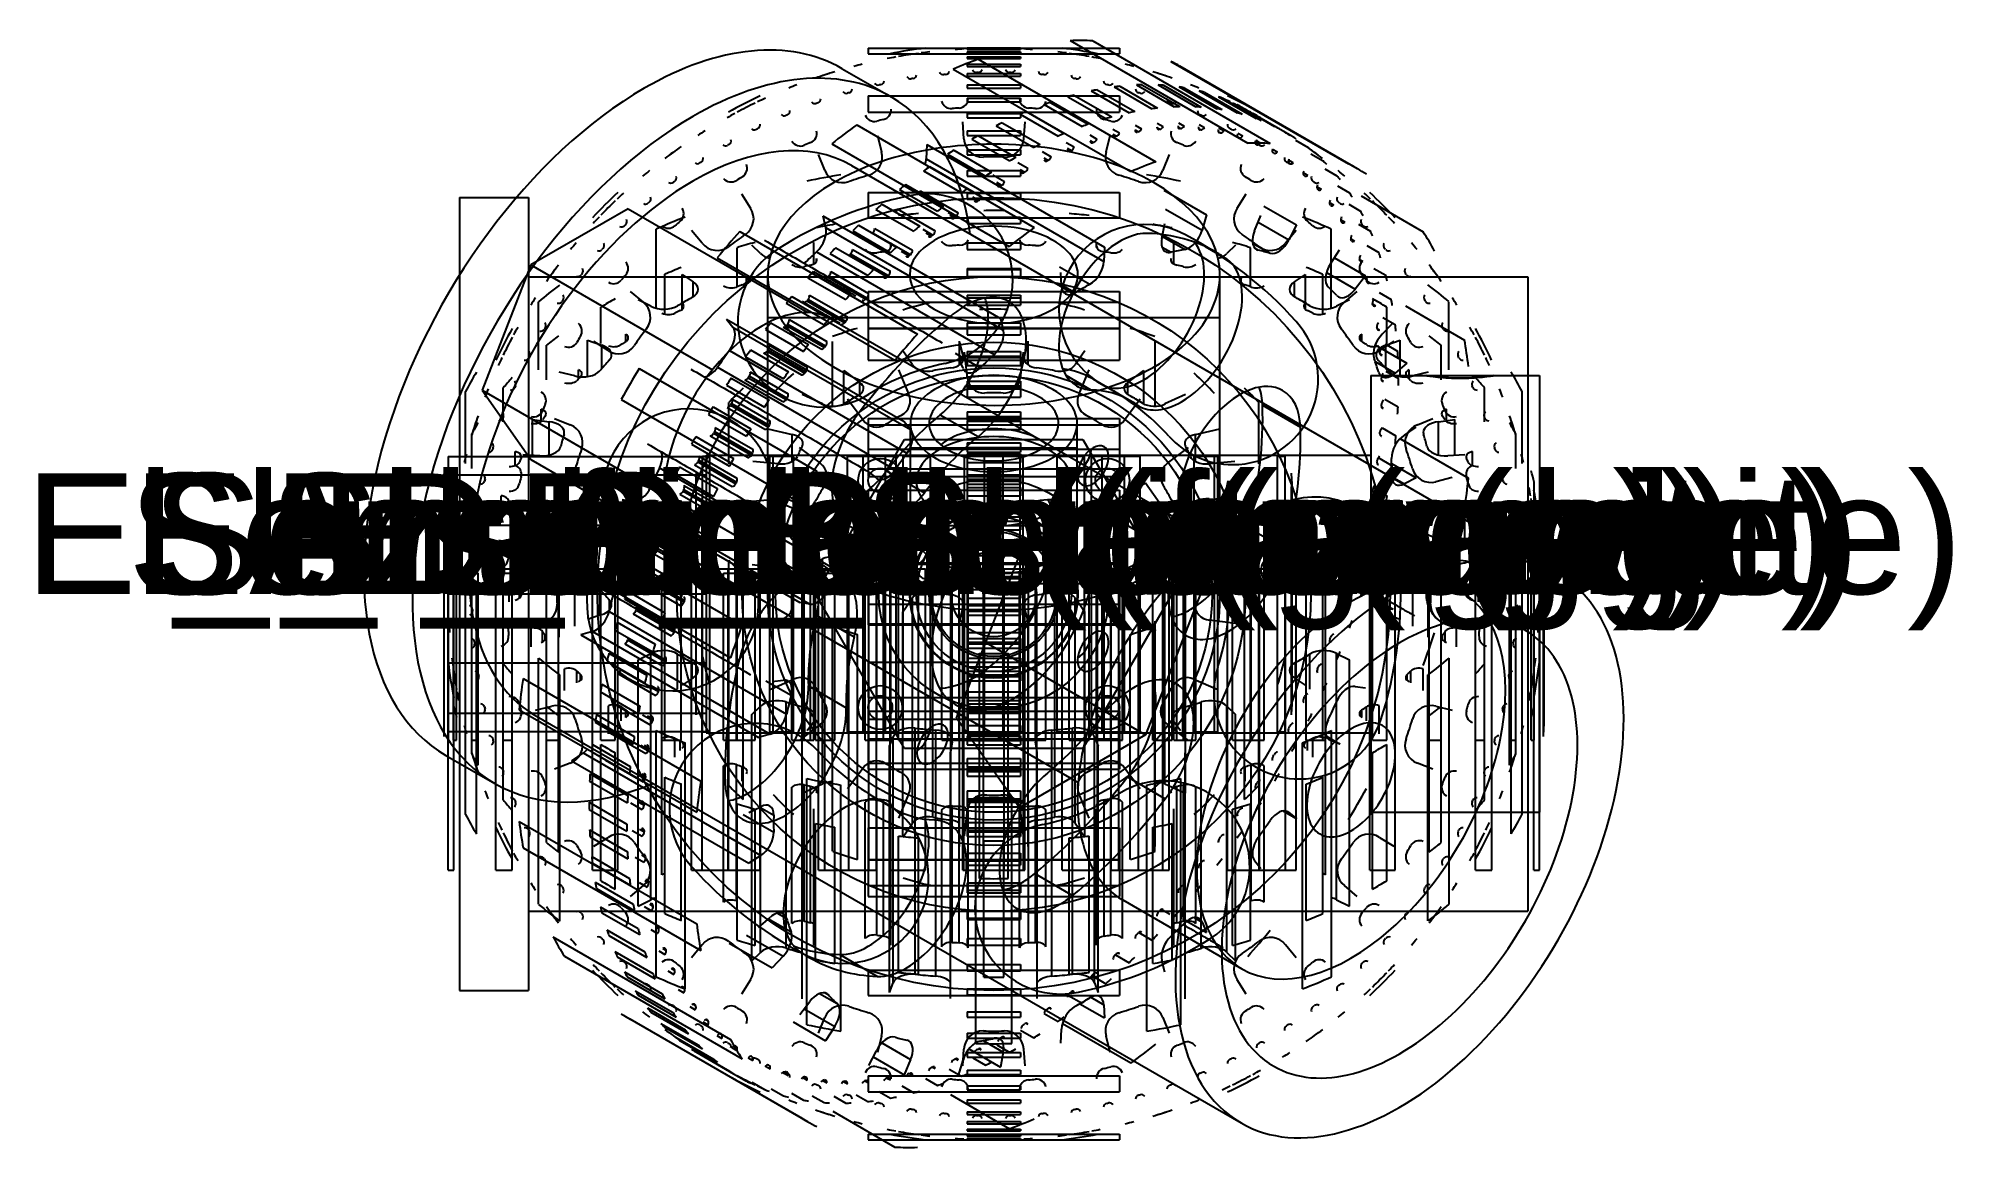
# Model space of a CAD drawing. Header units: millimetres. Extents: x 182.3 to 237.8, y 132.2 to 164.6.
import ezdxf
from ezdxf.enums import TextEntityAlignment as Align

# ---------------------------------------------------------------- set-up
doc = ezdxf.new("R2010")
doc.units = ezdxf.units.MM
for name, color, linetype in [('A_06_Gears_Drive_Az_Pinion', 7, 'CONTINUOUS'), ('A_06_Gears_Drive_El_Drive_Shaft', 7, 'CONTINUOUS'), ('A_06_Gears_Drive_El_Gear', 7, 'CONTINUOUS'), ('A_06_Gears_Drive_El_Pinion', 7, 'CONTINUOUS'), ('A_06_Gears_Drive_El_Shaft_Bushing', 7, 'CONTINUOUS'), ('A_06_Gears_Drive_Sensor_Gear', 7, 'CONTINUOUS'), ('A_06_Gears_Drive_Sensor_Idler', 7, 'CONTINUOUS'), ('V_06_Gears_Drive_Az_Pinion_0', 7, 'CONTINUOUS'), ('V_06_Gears_Drive_Az_Pinion_1', 7, 'CONTINUOUS'), ('V_06_Gears_Drive_Az_Pinion_2', 7, 'CONTINUOUS'), ('V_06_Gears_Drive_Az_Pinion_3', 7, 'CONTINUOUS'), ('V_06_Gears_Drive_El_Drive_Shaft_0', 7, 'CONTINUOUS'), ('V_06_Gears_Drive_El_Drive_Shaft_1', 7, 'CONTINUOUS'), ('V_06_Gears_Drive_El_Drive_Shaft_2', 7, 'CONTINUOUS'), ('V_06_Gears_Drive_El_Drive_Shaft_3', 7, 'CONTINUOUS'), ('V_06_Gears_Drive_El_Gear_0', 7, 'CONTINUOUS'), ('V_06_Gears_Drive_El_Gear_1', 7, 'CONTINUOUS'), ('V_06_Gears_Drive_El_Gear_2', 7, 'CONTINUOUS'), ('V_06_Gears_Drive_El_Gear_3', 7, 'CONTINUOUS'), ('V_06_Gears_Drive_El_Pinion_0', 7, 'CONTINUOUS'), ('V_06_Gears_Drive_El_Pinion_1', 7, 'CONTINUOUS'), ('V_06_Gears_Drive_El_Pinion_2', 7, 'CONTINUOUS'), ('V_06_Gears_Drive_El_Pinion_3', 7, 'CONTINUOUS'), ('V_06_Gears_Drive_El_Shaft_Bushing_0', 7, 'CONTINUOUS'), ('V_06_Gears_Drive_El_Shaft_Bushing_1', 7, 'CONTINUOUS'), ('V_06_Gears_Drive_El_Shaft_Bushing_2', 7, 'CONTINUOUS'), ('V_06_Gears_Drive_El_Shaft_Bushing_3', 7, 'CONTINUOUS'), ('V_06_Gears_Drive_Sensor_Gear_0', 7, 'CONTINUOUS'), ('V_06_Gears_Drive_Sensor_Gear_1', 7, 'CONTINUOUS'), ('V_06_Gears_Drive_Sensor_Gear_2', 7, 'CONTINUOUS'), ('V_06_Gears_Drive_Sensor_Gear_3', 7, 'CONTINUOUS'), ('V_06_Gears_Drive_Sensor_Idler_0', 7, 'CONTINUOUS'), ('V_06_Gears_Drive_Sensor_Idler_1', 7, 'CONTINUOUS'), ('V_06_Gears_Drive_Sensor_Idler_2', 7, 'CONTINUOUS'), ('V_06_Gears_Drive_Sensor_Idler_3', 7, 'CONTINUOUS')]:
    doc.layers.add(name, color=color, linetype=linetype)
doc.styles.get("Standard").update_dxf_attribs({"font": 'arial.ttf'})

msp = doc.modelspace()

# ---------------------------------------------------------------- texts
at = {"layer": 'A_06_Gears_Drive_Az_Pinion'}
msp.add_text('Az_Pinion  (orange)', height=3.5, dxfattribs=at).set_placement((210, 148.5), align=Align.CENTER)
at = {"layer": 'A_06_Gears_Drive_El_Drive_Shaft'}
msp.add_text('El_Drive_Shaft  (white)', height=3.5, dxfattribs=at).set_placement((210, 148.5), align=Align.CENTER)
at = {"layer": 'A_06_Gears_Drive_El_Gear'}
msp.add_text('El_Gear  (orange)', height=3.5, dxfattribs=at).set_placement((210, 148.5), align=Align.CENTER)
at = {"layer": 'A_06_Gears_Drive_El_Pinion'}
msp.add_text('El_Pinion  (orange)', height=3.5, dxfattribs=at).set_placement((210, 148.5), align=Align.CENTER)
at = {"layer": 'A_06_Gears_Drive_El_Shaft_Bushing'}
msp.add_text('El_Shaft_Bushing  (white)', height=3.5, dxfattribs=at).set_placement((210, 148.5), align=Align.CENTER)
at = {"layer": 'A_06_Gears_Drive_Sensor_Gear'}
msp.add_text('Sensor_Gear  (orange)', height=3.5, dxfattribs=at).set_placement((210, 148.5), align=Align.CENTER)
at = {"layer": 'A_06_Gears_Drive_Sensor_Idler'}
msp.add_text('Sensor_Idler  (orange)', height=3.5, dxfattribs=at).set_placement((210, 148.5), align=Align.CENTER)

# ---------------------------------------------------------------- linework, layer by layer
at = {"layer": 'V_06_Gears_Drive_Az_Pinion_0'}
for p, q in [((203.441, 149.229), (203.441, 156.516)), ((216.559, 149.229), (216.559, 156.516)), ((194.167, 140.484), (194.167, 149.229)), ((194.167, 140.484), (194.167, 149.229)), ((194.329, 140.484), (194.329, 149.229)), ((195.555, 140.484), (195.555, 149.229)), ((196.026, 140.484), (196.026, 149.229)), ((198.357, 140.484), (198.357, 149.229)), ((199.09, 140.484), (199.09, 149.229)), ((201.225, 149.229), (201.539, 149.229)), ((201.225, 140.484), (201.225, 149.229)), ((201.539, 140.484), (201.539, 149.229)), ((202.298, 140.484), (202.298, 149.229)), ((203.222, 140.484), (203.222, 149.229)), ((204.914, 149.229), (205.096, 149.229)), ((204.914, 140.484), (204.914, 149.229)), ((205.096, 140.484), (205.096, 149.229)), ((205.798, 140.484), (205.798, 149.229)), ((206.369, 140.484), (206.369, 149.229)), ((206.994, 140.484), (206.994, 149.229)), ((208.018, 140.484), (208.018, 149.229)), ((209.101, 149.229), (209.134, 149.229)), ((209.101, 140.484), (209.101, 149.229)), ((209.134, 140.484), (209.134, 149.229)), ((209.7, 140.484), (209.7, 149.229)), ((210.3, 140.484), (210.3, 149.229)), ((210.866, 149.229), (210.899, 149.229)), ((210.866, 140.484), (210.866, 149.229)), ((210.899, 140.484), (210.899, 149.229)), ((211.983, 140.484), (211.983, 149.229)), ((213.008, 140.484), (213.008, 149.229)), ((213.631, 140.484), (213.631, 149.229)), ((214.202, 140.484), (214.202, 149.229)), ((214.904, 149.229), (215.086, 149.229)), ((214.904, 140.484), (214.904, 149.229)), ((215.086, 140.484), (215.086, 149.229)), ((216.779, 140.484), (216.779, 149.229)), ((217.703, 140.484), (217.703, 149.229)), ((218.461, 149.229), (218.775, 149.229)), ((218.461, 140.484), (218.461, 149.229)), ((218.775, 140.484), (218.775, 149.229)), ((220.911, 140.484), (220.911, 149.229)), ((221.644, 140.484), (221.644, 149.229)), ((223.975, 140.484), (223.975, 149.229)), ((224.446, 140.484), (224.446, 149.229)), ((225.671, 140.484), (225.671, 149.229)), ((225.833, 140.484), (225.833, 149.229)), ((201.225, 140.484), (201.539, 140.484)), ((204.914, 140.484), (205.096, 140.484)), ((209.101, 140.484), (209.134, 140.484)), ((210.866, 140.484), (210.899, 140.484)), ((214.904, 140.484), (215.086, 140.484)), ((218.461, 140.484), (218.775, 140.484))]:
    msp.add_line(p, q, dxfattribs=at)
for points, degree in [([(203.441, 156.516), (203.606, 156.516), (204.091, 156.516), (204.872, 156.516), (205.911, 156.516), (207.154, 156.516), (208.541, 156.516), (210, 156.516), (211.459, 156.516), (212.846, 156.516), (214.089, 156.516), (215.128, 156.516), (215.909, 156.516), (216.394, 156.516), (216.559, 156.516)], 1), ([(194.167, 149.229), (194.231, 149.229), (194.329, 149.229)], 2), ([(195.555, 149.229), (195.775, 149.229), (196.026, 149.229)], 2), ([(198.357, 149.229), (198.711, 149.229), (199.09, 149.229)], 2), ([(201.539, 149.229), (201.712, 149.229), (202.063, 149.229), (202.292, 149.229)], 3), ([(202.292, 140.484), (202.292, 149.229)], 1), ([(202.298, 149.229), (202.753, 149.229), (203.222, 149.229)], 2), ([(205.798, 149.229), (206.081, 149.229), (206.369, 149.229)], 2), ([(206.369, 149.229), (206.498, 149.229), (206.596, 149.229)], 2), ([(206.596, 140.484), (206.596, 149.229)], 1), ([(206.994, 149.229), (207.503, 149.229), (208.018, 149.229)], 2), ([(209.7, 149.229), (210.3, 149.229)], 1), ([(211.983, 149.229), (212.498, 149.229), (213.008, 149.229)], 2), ([(213.404, 149.229), (213.502, 149.229), (213.631, 149.229)], 2), ([(213.404, 140.484), (213.404, 149.229)], 1), ([(213.631, 149.229), (213.919, 149.229), (214.202, 149.229)], 2), ([(216.779, 149.229), (217.249, 149.229), (217.703, 149.229)], 2), ([(217.709, 149.229), (217.938, 149.229), (218.288, 149.229), (218.461, 149.229)], 3), ([(217.709, 140.484), (217.709, 149.229)], 1), ([(220.911, 149.229), (221.29, 149.229), (221.644, 149.229)], 2), ([(223.975, 149.229), (224.225, 149.229), (224.446, 149.229)], 2), ([(225.671, 149.229), (225.769, 149.229), (225.833, 149.229)], 2), ([(194.167, 140.484), (194.231, 140.484), (194.329, 140.484)], 2), ([(195.555, 140.484), (195.775, 140.484), (196.026, 140.484)], 2), ([(198.357, 140.484), (198.711, 140.484), (199.09, 140.484)], 2), ([(201.539, 140.484), (201.712, 140.484), (202.063, 140.484), (202.292, 140.484)], 3), ([(202.298, 140.484), (202.753, 140.484), (203.222, 140.484)], 2), ([(205.798, 140.484), (206.081, 140.484), (206.369, 140.484)], 2), ([(206.369, 140.484), (206.498, 140.484), (206.596, 140.484)], 2), ([(206.994, 140.484), (207.503, 140.484), (208.018, 140.484)], 2), ([(209.7, 140.484), (210.3, 140.484)], 1), ([(211.983, 140.484), (212.498, 140.484), (213.008, 140.484)], 2), ([(213.404, 140.484), (213.502, 140.484), (213.631, 140.484)], 2), ([(213.631, 140.484), (213.919, 140.484), (214.202, 140.484)], 2), ([(216.779, 140.484), (217.249, 140.484), (217.703, 140.484)], 2), ([(217.709, 140.484), (217.938, 140.484), (218.288, 140.484), (218.461, 140.484)], 3), ([(220.911, 140.484), (221.29, 140.484), (221.644, 140.484)], 2), ([(223.975, 140.484), (224.225, 140.484), (224.446, 140.484)], 2), ([(225.671, 140.484), (225.769, 140.484), (225.833, 140.484)], 2)]:
    msp.add_open_spline(points, degree=degree, dxfattribs=at)
for points in [[(205.096, 149.229), (205.147, 149.229), (205.251, 149.229), (205.38, 149.229), (205.51, 149.229), (205.663, 149.229), (205.798, 149.229)], [(209.134, 149.229), (209.141, 149.229), (209.205, 149.229), (209.309, 149.229), (209.414, 149.229), (209.557, 149.229), (209.7, 149.229)], [(210.3, 149.229), (210.443, 149.229), (210.586, 149.229), (210.691, 149.229), (210.795, 149.229), (210.859, 149.229), (210.866, 149.229)], [(214.202, 149.229), (214.337, 149.229), (214.49, 149.229), (214.62, 149.229), (214.749, 149.229), (214.853, 149.229), (214.904, 149.229)], [(205.096, 140.484), (205.147, 140.484), (205.251, 140.484), (205.38, 140.484), (205.51, 140.484), (205.663, 140.484), (205.798, 140.484)], [(209.134, 140.484), (209.141, 140.484), (209.205, 140.484), (209.309, 140.484), (209.414, 140.484), (209.557, 140.484), (209.7, 140.484)], [(210.3, 140.484), (210.443, 140.484), (210.586, 140.484), (210.691, 140.484), (210.795, 140.484), (210.859, 140.484), (210.866, 140.484)], [(214.202, 140.484), (214.337, 140.484), (214.49, 140.484), (214.62, 140.484), (214.749, 140.484), (214.853, 140.484), (214.904, 140.484)]]:
    msp.add_open_spline(points, degree=3, knots=[0, 0, 0, 0, 0.774619, 0.774619, 0.774619, 1.549237, 1.549237, 1.549237, 1.549237], dxfattribs=at)
at = {"layer": 'V_06_Gears_Drive_Az_Pinion_1'}
for p, q in [((206.625, 161.798), (206.744, 161.325)), ((209.134, 161.703), (209.101, 162.191)), ((210.899, 162.191), (210.866, 161.703)), ((213.256, 161.325), (213.375, 161.798)), ((205.096, 160.789), (204.914, 161.243)), ((215.086, 161.243), (214.904, 160.789)), ((202.68, 160.104), (202.94, 159.691)), ((217.06, 159.691), (217.32, 160.104)), ((201.539, 158.672), (201.225, 159.047)), ((218.775, 159.047), (218.461, 158.672)), ((199.453, 157.275), (199.828, 156.961)), ((220.172, 156.961), (220.547, 157.275)), ((198.809, 155.56), (198.396, 155.82)), ((221.604, 155.82), (221.191, 155.56)), ((197.257, 153.586), (197.711, 153.404)), ((222.289, 153.404), (222.743, 153.586)), ((197.175, 151.756), (196.702, 151.875)), ((223.298, 151.875), (222.825, 151.756)), ((196.309, 149.399), (196.797, 149.366)), ((223.203, 149.366), (223.691, 149.399)), ((196.797, 147.634), (196.309, 147.601)), ((223.691, 147.601), (223.203, 147.634)), ((196.702, 145.125), (197.175, 145.244)), ((222.825, 145.244), (223.298, 145.125)), ((197.711, 143.596), (197.257, 143.414)), ((222.743, 143.414), (222.289, 143.596)), ((198.396, 141.18), (198.809, 141.44)), ((221.191, 141.44), (221.604, 141.18)), ((199.828, 140.039), (199.453, 139.725)), ((220.547, 139.725), (220.172, 140.039)), ((201.225, 137.953), (201.539, 138.328)), ((218.461, 138.328), (218.775, 137.953)), ((202.94, 137.309), (202.68, 136.896)), ((217.32, 136.896), (217.06, 137.309)), ((204.914, 135.757), (205.096, 136.211)), ((214.904, 136.211), (215.086, 135.757)), ((206.744, 135.675), (206.625, 135.202)), ((213.375, 135.202), (213.256, 135.675)), ((209.101, 134.809), (209.134, 135.297)), ((210.866, 135.297), (210.899, 134.809))]:
    msp.add_line(p, q, dxfattribs=at)
for radius in [6.559, 2.441, 1.239]:
    msp.add_circle((210, 148.5), radius, dxfattribs=at)
for centre, radius, start, end in [((209.999, 148.5), 15.957, 97.135, 100.8595), ((209.999, 148.5), 15.957, 79.135, 82.8595), ((209.999, 148.499), 15.957, 115.135, 118.8595), ((209.999, 148.501), 15.957, 61.135, 64.8595), ((209.687, 161.728), 0.554, -177.4457, -88.681), ((210.313, 161.728), 0.554, -91.319, -2.5543), ((206.21, 161.177), 0.554, -73.319, 15.4457), ((210, 148.5), 12.678, 88.6434, 91.3566), ((213.79, 161.177), 0.554, 164.5543, -106.681), ((205.615, 160.984), 0.554, -159.4457, -70.681), ((210, 148.5), 12.678, 106.6434, 109.3566), ((210, 148.5), 12.678, 70.6434, 73.3566), ((214.385, 160.984), 0.554, -109.319, -20.5543), ((209.999, 148.499), 15.957, 133.135, 136.8595), ((209.999, 148.501), 15.957, 43.135, 46.8595), ((202.478, 159.385), 0.554, -55.319, 33.4457), ((217.522, 159.385), 0.554, 146.5543, -124.681), ((210, 148.5), 12.678, 124.6434, 127.3566), ((210, 148.5), 12.678, 52.6434, 55.3566), ((201.972, 159.018), 0.554, -141.4457, -52.681), ((218.028, 159.018), 0.554, -127.319, -38.5543), ((199.482, 156.528), 0.554, -37.319, 51.4457), ((220.518, 156.528), 0.554, 128.5543, -142.681), ((209.999, 148.499), 15.957, 151.135, 154.8595), ((210, 148.5), 12.678, 142.6434, 145.3566), ((210, 148.5), 12.678, 34.6434, 37.3566), ((209.999, 148.501), 15.957, 25.135, 28.8595), ((199.115, 156.022), 0.554, -123.4457, -34.681), ((220.885, 156.022), 0.554, -145.319, -56.5543), ((197.516, 152.885), 0.554, -19.319, 69.4457), ((222.484, 152.885), 0.554, 110.5543, -160.681), ((210, 148.5), 12.678, 160.6434, 163.3566), ((210, 148.5), 12.678, 16.6434, 19.3566), ((197.323, 152.29), 0.554, -105.4457, -16.681), ((222.677, 152.29), 0.554, -163.319, -74.5543), ((210, 148.499), 15.957, 169.135, 172.8595), ((210, 148.501), 15.957, 7.135, 10.8595), ((196.772, 148.813), 0.554, -1.319, 87.4457), ((223.228, 148.813), 0.554, 92.5543, -178.681), ((210, 148.5), 12.678, 178.6434, -178.6434), ((210, 148.5), 12.678, -1.3566, 1.3566), ((196.772, 148.187), 0.554, -87.4457, 1.319), ((223.228, 148.187), 0.554, 178.681, -92.5543), ((210, 148.499), 15.957, -172.865, -169.1405), ((210, 148.501), 15.957, -10.865, -7.1405), ((197.323, 144.71), 0.554, 16.681, 105.4457), ((222.677, 144.71), 0.554, 74.5543, 163.319), ((210, 148.5), 12.678, -163.3566, -160.6434), ((210, 148.5), 12.678, -19.3566, -16.6434), ((197.516, 144.115), 0.554, -69.4457, 19.319), ((222.484, 144.115), 0.554, 160.681, -110.5543), ((210.001, 148.499), 15.957, -154.865, -151.1405), ((210.001, 148.501), 15.957, -28.865, -25.1405), ((199.115, 140.978), 0.554, 34.681, 123.4457), ((210, 148.5), 12.678, -145.3566, -142.6434), ((210, 148.5), 12.678, -37.3566, -34.6434), ((220.885, 140.978), 0.554, 56.5543, 145.319), ((199.482, 140.472), 0.554, -51.4457, 37.319), ((220.518, 140.472), 0.554, 142.681, -128.5543), ((201.972, 137.982), 0.554, 52.681, 141.4457), ((210, 148.5), 12.678, -127.3566, -124.6434), ((210, 148.5), 12.678, -55.3566, -52.6434), ((218.028, 137.982), 0.554, 38.5543, 127.319), ((202.478, 137.615), 0.554, -33.4457, 55.319), ((217.522, 137.615), 0.554, 124.681, -146.5543), ((210.001, 148.499), 15.957, -136.865, -133.1405), ((210.001, 148.501), 15.957, -46.865, -43.1405), ((205.615, 136.016), 0.554, 70.681, 159.4457), ((210, 148.5), 12.678, -109.3566, -106.6434), ((206.21, 135.823), 0.554, -15.4457, 73.319), ((213.79, 135.823), 0.554, 106.681, -164.5543), ((210, 148.5), 12.678, -73.3566, -70.6434), ((214.385, 136.016), 0.554, 20.5543, 109.319), ((209.687, 135.272), 0.554, 88.681, 177.4457), ((210, 148.5), 12.678, -91.3566, -88.6434), ((210.313, 135.272), 0.554, 2.5543, 91.319), ((210.001, 148.499), 15.957, -118.865, -115.1405), ((210.001, 148.501), 15.957, -64.865, -61.1405), ((210.001, 148.5), 15.957, -100.865, -97.1405), ((210.001, 148.5), 15.957, -82.865, -79.1405)]:
    msp.add_arc(centre, radius, start, end, dxfattribs=at)
at = {"layer": 'V_06_Gears_Drive_Az_Pinion_2'}
for p, q in [((203.441, 149.229), (203.441, 156.516)), ((216.559, 149.229), (216.559, 156.516)), ((194.167, 140.484), (194.167, 149.229)), ((194.167, 140.484), (194.167, 149.229)), ((194.329, 140.484), (194.329, 149.229)), ((195.555, 140.484), (195.555, 149.229)), ((196.026, 140.484), (196.026, 149.229)), ((198.357, 140.484), (198.357, 149.229)), ((199.09, 140.484), (199.09, 149.229)), ((201.225, 149.229), (201.539, 149.229)), ((201.225, 140.484), (201.225, 149.229)), ((201.539, 140.484), (201.539, 149.229)), ((202.298, 140.484), (202.298, 149.229)), ((203.222, 140.484), (203.222, 149.229)), ((204.914, 149.229), (205.096, 149.229)), ((204.914, 140.484), (204.914, 149.229)), ((205.096, 140.484), (205.096, 149.229)), ((205.798, 140.484), (205.798, 149.229)), ((206.369, 140.484), (206.369, 149.229)), ((206.994, 140.484), (206.994, 149.229)), ((208.018, 140.484), (208.018, 149.229)), ((209.101, 149.229), (209.134, 149.229)), ((209.101, 140.484), (209.101, 149.229)), ((209.134, 140.484), (209.134, 149.229)), ((209.7, 140.484), (209.7, 149.229)), ((210.3, 140.484), (210.3, 149.229)), ((210.866, 140.484), (210.866, 149.229)), ((210.866, 149.229), (210.899, 149.229)), ((210.899, 140.484), (210.899, 149.229)), ((211.983, 140.484), (211.983, 149.229)), ((213.008, 140.484), (213.008, 149.229)), ((213.631, 140.484), (213.631, 149.229)), ((214.202, 140.484), (214.202, 149.229)), ((214.904, 149.229), (215.086, 149.229)), ((214.904, 140.484), (214.904, 149.229)), ((215.086, 140.484), (215.086, 149.229)), ((216.779, 140.484), (216.779, 149.229)), ((217.703, 140.484), (217.703, 149.229)), ((218.461, 149.229), (218.775, 149.229)), ((218.461, 140.484), (218.461, 149.229)), ((218.775, 140.484), (218.775, 149.229)), ((220.911, 140.484), (220.911, 149.229)), ((221.644, 140.484), (221.644, 149.229)), ((223.975, 140.484), (223.975, 149.229)), ((224.446, 140.484), (224.446, 149.229)), ((225.671, 140.484), (225.671, 149.229)), ((225.833, 140.484), (225.833, 149.229)), ((201.225, 140.484), (201.539, 140.484)), ((204.914, 140.484), (205.096, 140.484)), ((209.101, 140.484), (209.134, 140.484)), ((210.866, 140.484), (210.899, 140.484)), ((214.904, 140.484), (215.086, 140.484)), ((218.461, 140.484), (218.775, 140.484))]:
    msp.add_line(p, q, dxfattribs=at)
for points, degree, knots in [([(203.441, 156.516), (203.466, 156.516), (203.491, 156.516), (203.566, 156.516), (203.64, 156.516), (203.763, 156.516), (203.886, 156.516), (204.055, 156.516), (204.225, 156.516), (204.438, 156.516), (204.651, 156.516), (204.905, 156.516), (205.159, 156.516), (205.45, 156.516), (205.741, 156.516), (206.064, 156.516), (206.387, 156.516), (206.738, 156.516), (207.088, 156.516), (207.461, 156.516), (207.834, 156.516), (208.223, 156.516), (208.612, 156.516), (209.012, 156.516), (209.412, 156.516), (210.222, 156.516), (211.026, 156.516)], 2, [4.555309, 4.555309, 4.555309, 4.678729, 4.678729, 4.802149, 4.802149, 4.925568, 4.925568, 5.048988, 5.048988, 5.172408, 5.172408, 5.295828, 5.295828, 5.419247, 5.419247, 5.542667, 5.542667, 5.666087, 5.666087, 5.789506, 5.789506, 5.912926, 5.912926, 6.036346, 6.036346, 6.283185, 6.283185, 6.283185]), ([(205.096, 149.229), (205.147, 149.229), (205.251, 149.229), (205.38, 149.229), (205.51, 149.229), (205.663, 149.229), (205.798, 149.229)], 3, [0, 0, 0, 0, 0.774619, 0.774619, 0.774619, 1.549237, 1.549237, 1.549237, 1.549237]), ([(209.134, 149.229), (209.141, 149.229), (209.205, 149.229), (209.309, 149.229), (209.414, 149.229), (209.557, 149.229), (209.7, 149.229)], 3, [0, 0, 0, 0, 0.774619, 0.774619, 0.774619, 1.549237, 1.549237, 1.549237, 1.549237]), ([(210.3, 149.229), (210.443, 149.229), (210.586, 149.229), (210.691, 149.229), (210.795, 149.229), (210.859, 149.229), (210.866, 149.229)], 3, [0, 0, 0, 0, 0.774619, 0.774619, 0.774619, 1.549237, 1.549237, 1.549237, 1.549237]), ([(214.202, 149.229), (214.337, 149.229), (214.49, 149.229), (214.62, 149.229), (214.749, 149.229), (214.853, 149.229), (214.904, 149.229)], 3, [0, 0, 0, 0, 0.774619, 0.774619, 0.774619, 1.549237, 1.549237, 1.549237, 1.549237]), ([(205.096, 140.484), (205.147, 140.484), (205.251, 140.484), (205.38, 140.484), (205.51, 140.484), (205.663, 140.484), (205.798, 140.484)], 3, [0, 0, 0, 0, 0.774619, 0.774619, 0.774619, 1.549237, 1.549237, 1.549237, 1.549237]), ([(209.134, 140.484), (209.141, 140.484), (209.205, 140.484), (209.309, 140.484), (209.414, 140.484), (209.557, 140.484), (209.7, 140.484)], 3, [0, 0, 0, 0, 0.774619, 0.774619, 0.774619, 1.549237, 1.549237, 1.549237, 1.549237]), ([(210.3, 140.484), (210.443, 140.484), (210.586, 140.484), (210.691, 140.484), (210.795, 140.484), (210.859, 140.484), (210.866, 140.484)], 3, [0, 0, 0, 0, 0.774619, 0.774619, 0.774619, 1.549237, 1.549237, 1.549237, 1.549237]), ([(214.202, 140.484), (214.337, 140.484), (214.49, 140.484), (214.62, 140.484), (214.749, 140.484), (214.853, 140.484), (214.904, 140.484)], 3, [0, 0, 0, 0, 0.774619, 0.774619, 0.774619, 1.549237, 1.549237, 1.549237, 1.549237])]:
    msp.add_open_spline(points, degree=degree, knots=knots, dxfattribs=at)
for points, degree in [([(211.026, 156.516), (211.674, 156.516), (212.305, 156.516), (212.912, 156.516), (213.489, 156.516), (214.031, 156.516), (214.532, 156.516), (214.987, 156.516), (215.391, 156.516), (215.74, 156.516), (216.031, 156.516), (216.26, 156.516), (216.425, 156.516), (216.525, 156.516), (216.559, 156.516)], 1), ([(194.167, 149.229), (194.231, 149.229), (194.329, 149.229)], 2), ([(195.555, 149.229), (195.775, 149.229), (196.026, 149.229)], 2), ([(198.357, 149.229), (198.711, 149.229), (199.09, 149.229)], 2), ([(201.539, 149.229), (201.712, 149.229), (202.063, 149.229), (202.292, 149.229)], 3), ([(202.292, 140.484), (202.292, 149.229)], 1), ([(202.298, 149.229), (202.753, 149.229), (203.222, 149.229)], 2), ([(205.798, 149.229), (206.081, 149.229), (206.369, 149.229)], 2), ([(206.369, 149.229), (206.498, 149.229), (206.596, 149.229)], 2), ([(206.596, 140.484), (206.596, 149.229)], 1), ([(206.994, 149.229), (207.503, 149.229), (208.018, 149.229)], 2), ([(209.7, 149.229), (210.3, 149.229)], 1), ([(211.983, 149.229), (212.498, 149.229), (213.008, 149.229)], 2), ([(213.404, 149.229), (213.502, 149.229), (213.631, 149.229)], 2), ([(213.404, 140.484), (213.404, 149.229)], 1), ([(213.631, 149.229), (213.919, 149.229), (214.202, 149.229)], 2), ([(216.779, 149.229), (217.249, 149.229), (217.703, 149.229)], 2), ([(217.709, 149.229), (217.938, 149.229), (218.288, 149.229), (218.461, 149.229)], 3), ([(217.709, 140.484), (217.709, 149.229)], 1), ([(220.911, 149.229), (221.29, 149.229), (221.644, 149.229)], 2), ([(223.975, 149.229), (224.225, 149.229), (224.446, 149.229)], 2), ([(225.671, 149.229), (225.769, 149.229), (225.833, 149.229)], 2), ([(194.167, 140.484), (194.231, 140.484), (194.329, 140.484)], 2), ([(195.555, 140.484), (195.775, 140.484), (196.026, 140.484)], 2), ([(198.357, 140.484), (198.711, 140.484), (199.09, 140.484)], 2), ([(201.539, 140.484), (201.712, 140.484), (202.063, 140.484), (202.292, 140.484)], 3), ([(202.298, 140.484), (202.753, 140.484), (203.222, 140.484)], 2), ([(205.798, 140.484), (206.081, 140.484), (206.369, 140.484)], 2), ([(206.369, 140.484), (206.498, 140.484), (206.596, 140.484)], 2), ([(206.994, 140.484), (207.503, 140.484), (208.018, 140.484)], 2), ([(209.7, 140.484), (210.3, 140.484)], 1), ([(211.983, 140.484), (212.498, 140.484), (213.008, 140.484)], 2), ([(213.404, 140.484), (213.502, 140.484), (213.631, 140.484)], 2), ([(213.631, 140.484), (213.919, 140.484), (214.202, 140.484)], 2), ([(216.779, 140.484), (217.249, 140.484), (217.703, 140.484)], 2), ([(217.709, 140.484), (217.938, 140.484), (218.288, 140.484), (218.461, 140.484)], 3), ([(220.911, 140.484), (221.29, 140.484), (221.644, 140.484)], 2), ([(223.975, 140.484), (224.225, 140.484), (224.446, 140.484)], 2), ([(225.671, 140.484), (225.769, 140.484), (225.833, 140.484)], 2)]:
    msp.add_open_spline(points, degree=degree, dxfattribs=at)
at = {"layer": 'V_06_Gears_Drive_Az_Pinion_3'}
for p, q in [((200.206, 156.787), (200.206, 159.081)), ((219.793, 156.787), (219.793, 159.082)), ((203.234, 158.373), (202.983, 158.615)), ((217.017, 158.615), (216.766, 158.373)), ((200.955, 157.764), (201.276, 157.552)), ((200.955, 156.937), (200.955, 157.764)), ((218.724, 157.552), (219.045, 157.764)), ((219.045, 156.937), (219.045, 157.764)), ((201.276, 157.12), (201.276, 157.552)), ((203.441, 151.808), (203.441, 157.758)), ((216.559, 151.808), (216.559, 157.758)), ((218.724, 157.12), (218.724, 157.552)), ((196.792, 155.002), (196.792, 156.978)), ((200.052, 156.845), (199.683, 157.03)), ((220.317, 157.03), (219.948, 156.845)), ((223.207, 155.002), (223.207, 156.978)), ((198.21, 155.859), (198.629, 155.714)), ((198.21, 154.805), (198.21, 155.859)), ((198.629, 155.045), (198.629, 155.714)), ((221.371, 155.714), (221.79, 155.859)), ((221.371, 155.045), (221.371, 155.714)), ((221.79, 154.805), (221.79, 155.859)), ((197.843, 154.823), (197.393, 154.934)), ((222.607, 154.934), (222.157, 154.823)), ((194.672, 152.287), (194.672, 154.368)), ((225.328, 152.287), (225.328, 154.369)), ((196.619, 153.557), (197.095, 153.494)), ((196.619, 152.517), (196.619, 153.557)), ((197.095, 152.528), (197.095, 153.494)), ((222.905, 153.494), (223.381, 153.557)), ((222.905, 152.528), (222.905, 153.494)), ((223.381, 152.517), (223.381, 153.557)), ((196.824, 152.507), (196.337, 152.532)), ((223.663, 152.532), (223.176, 152.507)), ((194.043, 151.807), (194.043, 144.667)), ((225.957, 151.809), (225.957, 144.669)), ((194.052, 144.368), (194.052, 151.508)), ((196.337, 151.084), (196.824, 151.11)), ((196.824, 150.086), (196.824, 151.11)), ((223.176, 151.11), (223.663, 151.084)), ((223.176, 150.086), (223.176, 151.11)), ((225.948, 144.369), (225.948, 151.509)), ((196.337, 149.994), (196.337, 151.084)), ((197.435, 150.249), (197.435, 150.835)), ((222.565, 150.249), (222.565, 150.835)), ((223.663, 149.994), (223.663, 151.084)), ((197.095, 150.122), (196.619, 150.059)), ((197.529, 150.378), (197.529, 150.492)), ((222.471, 150.378), (222.471, 150.492)), ((223.381, 150.059), (222.905, 150.122)), ((194.672, 142.107), (194.672, 149.247)), ((225.328, 142.108), (225.328, 149.248)), ((194.993, 141.538), (194.993, 148.678)), ((197.393, 148.682), (197.843, 148.793)), ((197.393, 147.248), (197.393, 148.682)), ((197.843, 147.568), (197.843, 148.793)), ((198.571, 147.882), (198.571, 148.64)), ((198.844, 148.028), (198.844, 148.332)), ((221.156, 148.028), (221.156, 148.332)), ((221.429, 147.882), (221.429, 148.64)), ((222.157, 148.793), (222.607, 148.682)), ((222.157, 147.568), (222.157, 148.793)), ((222.607, 147.248), (222.607, 148.682)), ((225.008, 141.538), (225.008, 148.678)), ((198.629, 147.902), (198.21, 147.757)), ((221.79, 147.757), (221.371, 147.902)), ((199.683, 146.586), (200.052, 146.772)), ((200.052, 139.632), (200.052, 146.772)), ((200.826, 145.737), (200.826, 146.756)), ((219.174, 145.737), (219.174, 146.756)), ((219.948, 139.632), (219.948, 146.772)), ((219.948, 146.772), (220.317, 146.586)), ((196.793, 139.498), (196.793, 146.638)), ((197.403, 139.013), (197.403, 146.153)), ((199.683, 139.446), (199.683, 146.586)), ((201.25, 146.047), (201.25, 146.511)), ((218.75, 146.047), (218.75, 146.511)), ((220.317, 139.446), (220.317, 146.586)), ((222.598, 139.014), (222.598, 146.154)), ((223.208, 139.498), (223.208, 146.638)), ((201.276, 146.064), (200.955, 145.852)), ((219.045, 145.852), (218.724, 146.064)), ((202.983, 145.001), (203.234, 145.243)), ((202.983, 137.861), (202.983, 145.001)), ((203.234, 138.103), (203.234, 145.243)), ((203.979, 138.227), (203.979, 145.367)), ((204.514, 144.366), (204.514, 145.21)), ((215.486, 144.366), (215.486, 145.21)), ((216.021, 138.227), (216.021, 145.367)), ((216.766, 145.243), (217.017, 145.001)), ((216.766, 138.103), (216.766, 145.243)), ((217.017, 137.861), (217.017, 145.001)), ((200.207, 137.395), (200.207, 144.535)), ((204.778, 144.789), (204.586, 144.53)), ((207.721, 137.468), (207.721, 144.608)), ((208.314, 137.414), (208.314, 144.554)), ((211.686, 137.414), (211.686, 144.554)), ((212.279, 137.468), (212.279, 144.608)), ((215.414, 144.53), (215.222, 144.789)), ((219.794, 137.395), (219.794, 144.535)), ((201.046, 137.043), (201.046, 144.183)), ((206.97, 144.082), (207.079, 144.357)), ((206.97, 136.942), (206.97, 144.082)), ((207.079, 137.217), (207.079, 144.357)), ((208.79, 144.201), (208.746, 143.92)), ((211.254, 143.92), (211.21, 144.201)), ((212.921, 144.357), (213.03, 144.082)), ((212.921, 137.217), (212.921, 144.357)), ((213.03, 136.942), (213.03, 144.082)), ((218.955, 137.043), (218.955, 144.183)), ((204.579, 136.003), (204.579, 143.143)), ((205.565, 135.818), (205.565, 142.958)), ((214.436, 135.818), (214.436, 142.959)), ((215.422, 136.003), (215.422, 143.144)), ((209.482, 135.46), (209.482, 142.6)), ((210.519, 135.46), (210.519, 142.6)), ((199.683, 139.446), (200.052, 139.632)), ((219.948, 139.632), (220.317, 139.446)), ((202.983, 137.861), (203.234, 138.103)), ((216.766, 138.103), (217.017, 137.861)), ((206.97, 136.942), (207.079, 137.217)), ((212.921, 137.217), (213.03, 136.942))]:
    msp.add_line(p, q, dxfattribs=at)
for centre, major_axis, start_param, end_param in [((210, 157.758), (6.559, 0), 0, 3.141593), ((209.999, 151.808), (15.957, 0), 1.852405, 1.91741), ((209.999, 151.808), (15.957, 0), 1.224086, 1.289091), ((209.999, 151.808), (15.957, 0), 2.166564, 2.231569), ((209.999, 151.809), (15.957, 0), 0.909927, 0.974932), ((210, 157.758), (-2.441, 0), -3.141593, -0.785398), ((203.716, 158.531), (-0.554, 0), -5.767366, -5.124132), ((210, 157.758), (-2.441, 0), -0.785398, 0), ((216.284, 158.531), (-0.554, 0), -4.300646, -3.657412), ((209.999, 151.807), (15.957, 0), 2.480724, 2.545729), ((200.868, 157.336), (-0.554, 0), -3.950012, -3.141593), ((200.868, 157.336), (-0.554, 0), -3.141593, -2.400775), ((210, 157.758), (6.559, 0), 3.141593, 5.654867), ((210, 157.758), (-2.441, 0), 0, -3.141593), ((210, 157.758), (6.559, 0), 5.654867, 0), ((219.132, 157.336), (-0.554, 0), -0.740818, 0), ((219.132, 157.336), (-0.554, 0), 0, -5.474766), ((209.999, 151.809), (15.957, 0), 0.595768, 0.660773), ((200.425, 157.081), (-0.554, 0), -5.453207, -3.90397), ((210, 151.808), (12.678, 0), 2.332517, 2.379872), ((210, 151.808), (12.678, 0), 0.761721, 0.809076), ((219.575, 157.081), (-0.554, 0), -5.520808, -3.971571), ((198.356, 155.436), (-0.554, 0), -3.141593, -2.086615), ((221.644, 155.436), (-0.554, 0), -1.054977, 0), ((210, 151.808), (12.678, 0), 2.646676, 2.694031), ((198.356, 155.436), (-0.554, 0), -3.635853, -3.141593), ((221.644, 155.436), (-0.554, 0), 0, -5.788925), ((210, 151.808), (12.678, 0), 0.447561, 0.494917), ((210, 151.807), (15.957, 0), 2.794883, 2.859888), ((198.072, 155.114), (-0.554, 0), -5.139048, -3.58981), ((221.928, 155.114), (-0.554, 0), -5.834968, -4.28573), ((210, 151.809), (15.957, 0), 0.281609, 0.346614), ((196.984, 153.181), (-0.554, 0), -3.141593, -1.772456), ((223.016, 153.181), (-0.554, 0), -1.369137, 0), ((196.886, 152.824), (-0.554, 0), -4.824889, -3.275651), ((210, 151.808), (12.678, 0), 2.960835, 3.008191), ((196.984, 153.181), (-0.554, 0), -3.321694, -3.141593), ((223.016, 153.181), (-0.554, 0), 0, -6.103084), ((210, 151.808), (12.678, 0), 0.133402, 0.180757), ((223.114, 152.824), (-0.554, 0), -6.149127, -4.599889), ((210, 151.807), (15.957, 0), 3.109042, 3.141593), ((210, 151.807), (15.957, 0), 3.141593, 3.174047), ((210, 151.808), (6.559, 0), 3.141593, 5.654867), ((210, 151.808), (6.559, 0), 5.654867, 0), ((210, 151.809), (15.957, 0), 0, 0.032454), ((210, 151.809), (15.957, 0), 6.250635, 0), ((196.886, 150.792), (-0.554, 0), -3.007534, -1.458297), ((223.114, 150.792), (-0.554, 0), -1.683296, -0.134058), ((210, 151.808), (12.678, 0), 3.274995, 3.32235), ((210, 151.808), (12.678, 0), 6.102428, 6.149783), ((196.984, 150.435), (-0.554, 0), -4.510729, -3.141593), ((196.984, 150.435), (-0.554, 0), -3.141593, -2.961492), ((223.016, 150.435), (-0.554, 0), -0.180101, 0), ((223.016, 150.435), (-0.554, 0), 0, -4.914049), ((210, 151.807), (15.957, 0), 3.423201, 3.488206), ((210, 151.809), (15.957, 0), 5.936475, 6.00148), ((198.072, 148.502), (-0.554, 0), -2.693375, -1.144138), ((210, 151.808), (12.678, 0), 3.589154, 3.636509), ((198.356, 148.18), (-0.554, 0), -3.141593, -2.647333), ((221.644, 148.18), (-0.554, 0), -0.49426, 0), ((210, 151.808), (12.678, 0), 5.788269, 5.835624), ((221.928, 148.502), (-0.554, 0), -1.997455, -0.448218), ((198.356, 148.18), (-0.554, 0), -4.19657, -3.141593), ((221.644, 148.18), (-0.554, 0), 0, -5.228208), ((200.425, 146.536), (-0.554, 0), -2.379216, -0.829978), ((210, 151.808), (12.678, 0), 3.903313, 3.950668), ((210, 151.808), (12.678, 0), 5.474109, 5.521465), ((219.575, 146.536), (-0.554, 0), -2.311614, -0.762377), ((210.001, 151.807), (15.957, 0), 3.737361, 3.802366), ((200.868, 146.28), (-0.554, 0), -3.141593, -2.333173), ((200.868, 146.28), (-0.554, 0), -3.882411, -3.141593), ((219.132, 146.28), (-0.554, 0), -0.808419, 0), ((219.132, 146.28), (-0.554, 0), 0, -5.542367), ((210.001, 151.809), (15.957, 0), 5.622316, 5.687321), ((203.716, 145.085), (-0.554, 0), -2.065056, -0.515819), ((210, 151.808), (12.678, 0), 4.217472, 4.264828), ((204.274, 144.921), (-0.554, 0), -3.141593, -2.019014), ((215.726, 144.921), (-0.554, 0), -1.122579, 0), ((210, 151.808), (12.678, 0), 5.15995, 5.207306), ((216.284, 145.085), (-0.554, 0), -2.625774, -1.076536), ((210, 144.667), (15.957, 0), 3.141593, 3.174047), ((210.001, 151.808), (15.957, 0), 4.05152, 4.116525), ((204.274, 144.921), (-0.554, 0), -3.568251, -3.141593), ((207.622, 144.293), (-0.554, 0), -1.750897, -0.20166), ((210, 151.808), (12.678, 0), 4.531632, 4.578987), ((208.24, 144.237), (-0.554, 0), -3.141593, -1.704855), ((211.76, 144.237), (-0.554, 0), -1.436738, 0), ((210, 151.808), (12.678, 0), 4.845791, 4.893146), ((212.378, 144.293), (-0.554, 0), -2.939933, -1.390695), ((215.726, 144.921), (-0.554, 0), 0, -5.856527), ((210.001, 151.809), (15.957, 0), 5.308157, 5.373162), ((210, 144.669), (15.957, 0), 6.250635, 0), ((208.24, 144.237), (-0.554, 0), -3.254092, -3.141593), ((211.76, 144.237), (-0.554, 0), 0, -6.170686), ((210.001, 151.808), (15.957, 0), 4.365679, 4.430684), ((210.001, 151.808), (15.957, 0), 4.993998, 5.059003), ((210.001, 151.808), (15.957, 0), 4.679838, 4.744843), ((210, 144.667), (15.957, 0), 3.423201, 3.488206), ((210, 144.669), (15.957, 0), 5.936475, 6.00148), ((210.001, 144.667), (15.957, 0), 3.737361, 3.802366), ((200.425, 139.396), (-0.554, 0), -1.165156, -0.829978), ((219.575, 139.396), (-0.554, 0), -2.311614, -1.978502), ((210.001, 144.669), (15.957, 0), 5.622316, 5.687321), ((203.716, 137.945), (-0.554, 0), -2.065056, -0.515819), ((210, 144.668), (12.678, 0), 4.217472, 4.258639), ((210, 144.668), (12.678, 0), 5.166158, 5.207306), ((216.284, 137.945), (-0.554, 0), -2.625774, -1.076536), ((210.001, 144.668), (15.957, 0), 4.05152, 4.116525), ((207.622, 137.153), (-0.554, 0), -1.750897, -0.20166), ((210, 144.668), (12.678, 0), 4.531632, 4.578987), ((208.24, 137.097), (-0.554, 0), -2.724944, -1.704855), ((211.76, 137.097), (-0.554, 0), -1.436738, -0.416649), ((210, 144.668), (12.678, 0), 4.845791, 4.893146), ((212.378, 137.153), (-0.554, 0), -2.939933, -1.390695), ((210.001, 144.669), (15.957, 0), 5.308157, 5.373162), ((210.001, 144.668), (15.957, 0), 4.365679, 4.430684), ((210.001, 144.668), (15.957, 0), 4.993998, 5.059003), ((210.001, 144.668), (15.957, 0), 4.679838, 4.744843)]:
    msp.add_ellipse(centre, major_axis=major_axis, ratio=0.57735, start_param=start_param, end_param=end_param, dxfattribs=at)
for points in [[(204.443, 136.753), (204.443, 143.893)], [(208.746, 136.768), (208.746, 143.908)], [(211.254, 136.768), (211.254, 143.908)], [(215.557, 136.752), (215.557, 143.892)]]:
    msp.add_open_spline(points, degree=1, dxfattribs=at)
at = {"layer": 'V_06_Gears_Drive_El_Drive_Shaft_0'}
for p, q in [((220.939, 154.833), (222.552, 154.833)), ((224.509, 154.833), (225.833, 154.833)), ((201.652, 152.53), (220.939, 152.53)), ((194.167, 151.955), (194.167, 148.5)), ((194.167, 151.955), (201.652, 151.955)), ((194.167, 148.5), (194.167, 145.045)), ((194.167, 148.5), (201.652, 148.5)), ((194.167, 145.045), (201.652, 145.045)), ((201.652, 144.47), (220.939, 144.47)), ((220.939, 142.167), (225.833, 142.167))]:
    msp.add_line(p, q, dxfattribs=at)
for points in [[(220.939, 154.833), (220.939, 154.675), (220.939, 154.206), (220.939, 153.452), (220.939, 152.449), (220.939, 151.248), (220.939, 149.909), (220.939, 148.5), (220.939, 147.091), (220.939, 145.752), (220.939, 144.551), (220.939, 143.548), (220.939, 142.794), (220.939, 142.325), (220.939, 142.167)], [(225.833, 154.833), (225.833, 154.675), (225.833, 154.206), (225.833, 153.452), (225.833, 152.449), (225.833, 151.248), (225.833, 149.909), (225.833, 148.5), (225.833, 147.091), (225.833, 145.752), (225.833, 144.551), (225.833, 143.548), (225.833, 142.794), (225.833, 142.325), (225.833, 142.167)], [(201.652, 152.53), (201.652, 152.429), (201.652, 152.131), (201.652, 151.651), (201.652, 151.013), (201.652, 150.249), (201.652, 149.397), (201.652, 148.5), (201.652, 147.603), (201.652, 146.751), (201.652, 145.987), (201.652, 145.349), (201.652, 144.869), (201.652, 144.571), (201.652, 144.47)]]:
    msp.add_open_spline(points, degree=1, dxfattribs=at)
for points, knots in [([(222.552, 154.833), (222.55, 154.834), (222.697, 154.81), (222.883, 154.791), (223.073, 154.771), (223.303, 154.757), (223.53, 154.757), (223.758, 154.757), (223.988, 154.771), (224.178, 154.791), (224.364, 154.81), (224.511, 154.834), (224.509, 154.833)], [0, 0, 0, 0, 0.247177, 0.247177, 0.247177, 0.500013, 0.500013, 0.500013, 0.752857, 0.752857, 0.752857, 1, 1, 1, 1]), ([(224.509, 154.833), (224.511, 154.834), (224.364, 154.81), (224.178, 154.791), (223.988, 154.771), (223.758, 154.757), (223.53, 154.757), (223.303, 154.757), (223.073, 154.771), (222.883, 154.791), (222.697, 154.81), (222.55, 154.834), (222.552, 154.833)], [0, 0, 0, 0, 0.247191, 0.247191, 0.247191, 0.500044, 0.500044, 0.500044, 0.752897, 0.752897, 0.752897, 1, 1, 1, 1])]:
    msp.add_open_spline(points, degree=3, knots=knots, dxfattribs=at)
at = {"layer": 'V_06_Gears_Drive_El_Drive_Shaft_1'}
for p, q in [((220.939, 154.833), (225.833, 154.833)), ((194.167, 152.489), (201.652, 152.489)), ((194.167, 152.489), (194.167, 150.494)), ((201.652, 152.53), (220.939, 152.53)), ((194.167, 150.494), (194.167, 146.506)), ((194.167, 150.494), (201.652, 150.494)), ((194.167, 146.506), (194.167, 144.511)), ((194.167, 146.506), (201.652, 146.506)), ((194.167, 144.511), (201.652, 144.511)), ((201.652, 144.47), (220.939, 144.47)), ((220.939, 142.167), (225.833, 142.167))]:
    msp.add_line(p, q, dxfattribs=at)
for points in [[(220.939, 154.833), (220.939, 154.794), (220.939, 154.675), (220.939, 154.478), (220.939, 154.206), (220.939, 153.863), (220.939, 153.452), (220.939, 152.978), (220.939, 152.449), (220.939, 151.87), (220.939, 151.248), (220.939, 150.592), (220.939, 149.909), (220.939, 149.209), (220.939, 148.5)], [(225.833, 154.833), (225.833, 154.794), (225.833, 154.675), (225.833, 154.478), (225.833, 154.206), (225.833, 153.863), (225.833, 153.452), (225.833, 152.978), (225.833, 152.449), (225.833, 151.87), (225.833, 151.248), (225.833, 150.592), (225.833, 149.909), (225.833, 149.209), (225.833, 148.5)], [(201.652, 148.5), (201.652, 148.049), (201.652, 147.603), (201.652, 147.169), (201.652, 146.751), (201.652, 146.356), (201.652, 145.987), (201.652, 145.65), (201.652, 145.349), (201.652, 145.087), (201.652, 144.869), (201.652, 144.696), (201.652, 144.571), (201.652, 144.495), (201.652, 144.47)], [(220.939, 148.5), (220.939, 147.791), (220.939, 147.091), (220.939, 146.408), (220.939, 145.752), (220.939, 145.13), (220.939, 144.551), (220.939, 144.022), (220.939, 143.548), (220.939, 143.137), (220.939, 142.794), (220.939, 142.522), (220.939, 142.325), (220.939, 142.206), (220.939, 142.167)], [(225.833, 148.5), (225.833, 147.791), (225.833, 147.091), (225.833, 146.408), (225.833, 145.752), (225.833, 145.13), (225.833, 144.551), (225.833, 144.022), (225.833, 143.548), (225.833, 143.137), (225.833, 142.794), (225.833, 142.522), (225.833, 142.325), (225.833, 142.206), (225.833, 142.167)]]:
    msp.add_open_spline(points, degree=1, dxfattribs=at)
for points, degree, knots in [([(201.652, 152.53), (201.652, 152.518), (201.652, 152.505), (201.652, 152.467), (201.652, 152.429), (201.652, 152.367), (201.652, 152.304), (201.652, 152.218), (201.652, 152.131), (201.652, 152.022), (201.652, 151.913), (201.652, 151.782), (201.652, 151.651), (201.652, 151.5), (201.652, 151.35), (201.652, 151.181), (201.652, 151.013), (201.652, 150.829), (201.652, 150.644), (201.652, 150.446), (201.652, 150.249), (201.652, 150.04), (201.652, 149.831), (201.652, 149.614), (201.652, 149.397), (201.652, 148.953), (201.652, 148.5)], 2, [4.712389, 4.712389, 4.712389, 4.824589, 4.824589, 4.936788, 4.936788, 5.048988, 5.048988, 5.161188, 5.161188, 5.273388, 5.273388, 5.385587, 5.385587, 5.497787, 5.497787, 5.609987, 5.609987, 5.722187, 5.722187, 5.834386, 5.834386, 5.946586, 5.946586, 6.058786, 6.058786, 6.283185, 6.283185, 6.283185]), ([(222.552, 148.5), (222.55, 148.803), (222.697, 149.074), (222.883, 149.234), (223.073, 149.4), (223.303, 149.478), (223.53, 149.479), (223.758, 149.478), (223.988, 149.4), (224.178, 149.234), (224.364, 149.074), (224.511, 148.803), (224.509, 148.5)], 3, [0, 0, 0, 0, 0.247177, 0.247177, 0.247177, 0.500013, 0.500013, 0.500013, 0.752857, 0.752857, 0.752857, 1, 1, 1, 1]), ([(224.509, 148.5), (224.511, 148.197), (224.364, 147.926), (224.178, 147.766), (223.988, 147.6), (223.758, 147.522), (223.53, 147.521), (223.303, 147.522), (223.073, 147.6), (222.883, 147.766), (222.697, 147.926), (222.55, 148.197), (222.552, 148.5)], 3, [0, 0, 0, 0, 0.247191, 0.247191, 0.247191, 0.500044, 0.500044, 0.500044, 0.752897, 0.752897, 0.752897, 1, 1, 1, 1])]:
    msp.add_open_spline(points, degree=degree, knots=knots, dxfattribs=at)
at = {"layer": 'V_06_Gears_Drive_El_Drive_Shaft_2'}
for radius in [6.333, 1.814]:
    msp.add_circle((210, 148.5), radius, dxfattribs=at)
for points, degree in [([(210, 154.833), (209.686, 154.834), (209.408, 154.808), (209.249, 154.789)], 3), ([(210.041, 154.833), (210, 154.833)], 1)]:
    msp.add_open_spline(points, degree=degree, dxfattribs=at)
at = {"layer": 'V_06_Gears_Drive_El_Drive_Shaft_3'}
for p, q in [((199.386, 159.672), (196.565, 158.044)), ((199.386, 159.672), (204.603, 156.66)), ((196.565, 158.044), (195.155, 154.409)), ((196.565, 158.044), (201.836, 155)), ((205.283, 156.472), (216.479, 150.008)), ((195.155, 154.409), (196.565, 152.402)), ((195.155, 154.409), (200.418, 151.37)), ((196.565, 152.402), (200.75, 149.986)), ((220.073, 150.592), (223.534, 148.594)), ((201.253, 149.491), (212.449, 143.027)), ((213.74, 139.623), (217.2, 137.625))]:
    msp.add_line(p, q, dxfattribs=at)
for centre, major_axis, start_param, end_param in [((203.268, 152.982), (-2.015, -3.49), 3.141593, 3.926991), ((203.268, 152.982), (-2.015, -3.49), 3.926991, 0), ((216.906, 145.107), (-3.167, -5.485), 3.141593, 3.926991), ((216.906, 145.107), (-3.167, -5.485), 3.926991, 0), ((220.367, 143.109), (-3.167, -5.485), 3.141593, 3.926991), ((220.367, 143.109), (-3.167, -5.485), 0, 3.141593), ((220.367, 143.109), (-3.167, -5.485), 3.926991, 0), ((220.367, 143.109), (-0.907, -1.571), 3.926991, 0), ((220.367, 143.109), (-0.907, -1.571), 0, 3.141593), ((220.367, 143.109), (-0.907, -1.571), 3.141593, 3.926991)]:
    msp.add_ellipse(centre, major_axis=major_axis, ratio=0.57735, start_param=start_param, end_param=end_param, dxfattribs=at)
for points in [[(217.76, 149.19), (217.758, 149.338), (217.849, 149.508), (218.046, 149.62)], [(219.717, 149.19), (219.719, 149.071), (219.628, 148.934), (219.431, 148.821)]]:
    msp.add_open_spline(points, degree=3, dxfattribs=at)
for points, knots in [([(218.046, 149.62), (218.26, 149.745), (218.555, 149.776), (218.8, 149.75), (219.052, 149.724), (219.27, 149.651), (219.431, 149.558), (219.604, 149.457), (219.716, 149.332), (219.717, 149.19)], [0, 0, 0, 0, 0.247177, 0.247177, 0.247177, 0.5000127, 0.5000127, 0.5000127, 0.7731724, 0.7731724, 0.7731724, 0.7731724]), ([(219.431, 148.821), (219.217, 148.697), (218.922, 148.627), (218.677, 148.622), (218.425, 148.615), (218.207, 148.666), (218.046, 148.759), (217.873, 148.859), (217.761, 149.011), (217.76, 149.19)], [0, 0, 0, 0, 0.2471913, 0.2471913, 0.2471913, 0.5000443, 0.5000443, 0.5000443, 0.7732111, 0.7732111, 0.7732111, 0.7732111])]:
    msp.add_open_spline(points, degree=3, knots=knots, dxfattribs=at)
at = {"layer": 'V_06_Gears_Drive_El_Gear_0'}
for p, q in [((209.223, 164.333), (210.777, 164.333)), ((210.777, 164.333), (209.223, 164.333)), ((209.223, 164.31), (210.777, 164.31)), ((209.223, 164.294), (210.777, 164.294)), ((209.223, 164.224), (210.777, 164.224)), ((209.223, 164.192), (210.777, 164.192)), ((209.223, 164.076), (210.777, 164.076)), ((209.223, 164.029), (210.777, 164.029)), ((209.223, 163.867), (210.777, 163.867)), ((209.223, 163.804), (210.777, 163.804)), ((209.223, 163.597), (210.777, 163.597)), ((209.223, 163.519), (210.777, 163.519)), ((209.223, 163.267), (210.777, 163.267)), ((209.223, 163.175), (210.777, 163.175)), ((209.223, 162.88), (210.777, 162.88)), ((209.223, 162.772), (210.777, 162.772)), ((209.223, 162.435), (210.777, 162.435)), ((209.223, 162.314), (210.777, 162.314)), ((209.223, 161.936), (210.777, 161.936)), ((209.223, 161.801), (210.777, 161.801)), ((209.223, 161.383), (210.777, 161.383)), ((209.223, 161.235), (210.777, 161.235)), ((209.223, 160.78), (210.777, 160.78)), ((209.223, 160.619), (210.777, 160.619)), ((209.223, 160.128), (210.777, 160.128)), ((209.223, 159.955), (210.777, 159.955)), ((209.223, 159.43), (210.777, 159.43)), ((209.223, 159.246), (210.777, 159.246)), ((209.223, 158.689), (210.777, 158.689)), ((209.223, 158.495), (210.777, 158.495)), ((209.223, 157.938), (210.777, 157.938)), ((209.223, 157.908), (210.777, 157.908)), ((209.223, 157.704), (210.777, 157.704)), ((209.223, 157.17), (210.777, 157.17)), ((209.223, 157.09), (210.777, 157.09)), ((209.223, 156.877), (210.777, 156.877)), ((209.223, 156.367), (210.777, 156.367)), ((209.223, 156.238), (210.777, 156.238)), ((209.223, 156.017), (210.777, 156.017)), ((209.223, 155.534), (210.777, 155.534)), ((209.223, 155.395), (210.777, 155.395)), ((209.223, 155.355), (210.777, 155.355)), ((209.223, 155.127), (210.777, 155.127)), ((209.223, 154.672), (210.777, 154.672)), ((209.223, 154.535), (210.777, 154.535)), ((209.223, 154.486), (210.777, 154.486)), ((209.223, 154.446), (210.777, 154.446)), ((209.223, 154.211), (210.777, 154.211)), ((209.223, 153.787), (210.777, 153.787)), ((209.223, 153.652), (210.777, 153.652)), ((209.223, 153.601), (210.777, 153.601)), ((209.223, 153.513), (210.777, 153.513)), ((209.223, 153.273), (210.777, 153.273)), ((209.223, 152.88), (210.777, 152.88)), ((209.223, 152.748), (210.777, 152.748)), ((209.223, 152.696), (210.777, 152.696)), ((209.223, 152.611), (210.777, 152.611)), ((209.223, 152.56), (210.777, 152.56)), ((209.223, 152.315), (210.777, 152.315)), ((209.223, 151.957), (210.777, 151.957)), ((209.223, 151.828), (210.777, 151.828)), ((209.223, 151.775), (210.777, 151.775)), ((209.223, 151.683), (210.777, 151.683)), ((209.223, 151.591), (210.777, 151.591)), ((209.223, 151.343), (210.777, 151.343)), ((209.223, 151.019), (210.777, 151.019)), ((209.223, 150.894), (210.777, 150.894)), ((209.223, 150.841), (210.777, 150.841)), ((209.223, 150.742), (210.777, 150.742)), ((209.223, 150.609), (210.777, 150.609)), ((209.223, 150.359), (210.777, 150.359)), ((209.223, 150.072), (210.777, 150.072)), ((209.223, 149.951), (210.777, 149.951)), ((209.223, 149.897), (210.777, 149.897)), ((209.223, 149.792), (210.777, 149.792)), ((209.223, 149.62), (210.777, 149.62)), ((209.223, 149.368), (210.777, 149.368)), ((209.223, 149.118), (210.777, 149.118)), ((209.223, 149.002), (210.777, 149.002)), ((209.223, 148.948), (210.777, 148.948)), ((209.223, 148.838), (210.777, 148.838)), ((209.223, 148.626), (210.777, 148.626)), ((209.223, 148.374), (210.777, 148.374)), ((209.223, 148.162), (210.777, 148.162)), ((209.223, 148.052), (210.777, 148.052)), ((209.223, 147.998), (210.777, 147.998)), ((209.223, 147.882), (210.777, 147.882)), ((209.223, 147.632), (210.777, 147.632)), ((209.223, 147.38), (210.777, 147.38)), ((209.223, 147.208), (210.777, 147.208)), ((209.223, 147.103), (210.777, 147.103)), ((209.223, 147.049), (210.777, 147.049)), ((209.223, 146.928), (210.777, 146.928)), ((209.223, 146.641), (210.777, 146.641)), ((209.223, 146.391), (210.777, 146.391)), ((209.223, 146.258), (210.777, 146.258)), ((209.223, 146.159), (210.777, 146.159)), ((209.223, 146.106), (210.777, 146.106)), ((209.223, 145.981), (210.777, 145.981)), ((209.223, 145.657), (210.777, 145.657)), ((209.223, 145.409), (210.777, 145.409)), ((209.223, 145.317), (210.777, 145.317)), ((209.223, 145.225), (210.777, 145.225)), ((209.223, 145.172), (210.777, 145.172)), ((209.223, 145.043), (210.777, 145.043)), ((209.223, 144.685), (210.777, 144.685)), ((209.223, 144.44), (210.777, 144.44)), ((209.223, 144.389), (210.777, 144.389)), ((209.223, 144.304), (210.777, 144.304)), ((209.223, 144.252), (210.777, 144.252)), ((209.223, 144.12), (210.777, 144.12)), ((209.223, 143.727), (210.777, 143.727)), ((209.223, 143.487), (210.777, 143.487)), ((209.223, 143.399), (210.777, 143.399)), ((209.223, 143.348), (210.777, 143.348)), ((209.223, 143.213), (210.777, 143.213)), ((209.223, 142.789), (210.777, 142.789)), ((209.223, 142.554), (210.777, 142.554)), ((209.223, 142.514), (210.777, 142.514)), ((209.223, 142.465), (210.777, 142.465)), ((209.223, 142.328), (210.777, 142.328)), ((209.223, 141.873), (210.777, 141.873)), ((209.223, 141.645), (210.777, 141.645)), ((209.223, 141.605), (210.777, 141.605)), ((209.223, 141.466), (210.777, 141.466)), ((209.223, 140.983), (210.777, 140.983)), ((209.223, 140.762), (210.777, 140.762)), ((209.223, 140.633), (210.777, 140.633)), ((209.223, 140.123), (210.777, 140.123)), ((209.223, 139.91), (210.777, 139.91)), ((209.223, 139.83), (210.777, 139.83)), ((209.223, 139.296), (210.777, 139.296)), ((209.223, 139.092), (210.777, 139.092)), ((209.223, 139.062), (210.777, 139.062)), ((209.223, 138.505), (210.777, 138.505)), ((209.223, 138.311), (210.777, 138.311)), ((209.223, 137.754), (210.777, 137.754)), ((209.223, 137.57), (210.777, 137.57)), ((209.223, 137.045), (210.777, 137.045)), ((209.223, 136.872), (210.777, 136.872)), ((209.223, 136.381), (210.777, 136.381)), ((209.223, 136.22), (210.777, 136.22)), ((209.223, 135.765), (210.777, 135.765)), ((209.223, 135.617), (210.777, 135.617)), ((209.223, 135.199), (210.777, 135.199)), ((209.223, 135.064), (210.777, 135.064)), ((209.223, 134.686), (210.777, 134.686)), ((209.223, 134.565), (210.777, 134.565)), ((209.223, 134.228), (210.777, 134.228)), ((209.223, 134.12), (210.777, 134.12)), ((209.223, 133.825), (210.777, 133.825)), ((209.223, 133.733), (210.777, 133.733)), ((209.223, 133.481), (210.777, 133.481)), ((209.223, 133.403), (210.777, 133.403)), ((209.223, 133.196), (210.777, 133.196)), ((209.223, 133.133), (210.777, 133.133)), ((209.223, 132.971), (210.777, 132.971)), ((209.223, 132.924), (210.777, 132.924)), ((209.223, 132.808), (210.777, 132.808)), ((209.223, 132.776), (210.777, 132.776)), ((209.223, 132.706), (210.777, 132.706)), ((209.223, 132.69), (210.777, 132.69)), ((209.223, 132.667), (210.777, 132.667)), ((210.777, 132.667), (209.223, 132.667))]:
    msp.add_line(p, q, dxfattribs=at)
for points, degree in [([(209.223, 164.333), (209.223, 164.333)], 1), ([(209.223, 164.31), (209.223, 164.294)], 1), ([(209.223, 164.224), (209.223, 164.192)], 1), ([(209.223, 164.076), (209.223, 164.029)], 1), ([(210.777, 164.333), (210.777, 164.333)], 1), ([(210.777, 164.31), (210.777, 164.294)], 1), ([(210.777, 164.224), (210.777, 164.192)], 1), ([(210.777, 164.076), (210.777, 164.029)], 1), ([(209.223, 163.867), (209.223, 163.804)], 1), ([(209.223, 163.597), (209.223, 163.519)], 1), ([(210.777, 163.867), (210.777, 163.804)], 1), ([(210.777, 163.597), (210.777, 163.519)], 1), ([(209.223, 163.267), (209.223, 163.175)], 1), ([(209.223, 162.88), (209.223, 162.772)], 1), ([(210.777, 163.267), (210.777, 163.175)], 1), ([(210.777, 162.88), (210.777, 162.772)], 1), ([(209.223, 162.435), (209.223, 162.314)], 1), ([(210.777, 162.435), (210.777, 162.314)], 1), ([(209.223, 161.936), (209.223, 161.801)], 1), ([(210.777, 161.936), (210.777, 161.801)], 1), ([(209.223, 161.383), (209.223, 161.235)], 1), ([(210.777, 161.383), (210.777, 161.235)], 1), ([(209.223, 160.78), (209.223, 160.619)], 1), ([(210.777, 160.78), (210.777, 160.619)], 1), ([(209.223, 160.128), (209.223, 159.955)], 1), ([(210.777, 160.128), (210.777, 159.955)], 1), ([(209.223, 159.43), (209.223, 159.246)], 1), ([(210.777, 159.43), (210.777, 159.246)], 1), ([(209.223, 158.689), (209.223, 158.495)], 1), ([(210.777, 158.689), (210.777, 158.495)], 1), ([(209.223, 157.938), (209.223, 157.908)], 1), ([(209.223, 157.908), (209.223, 157.704)], 1), ([(210.777, 157.938), (210.777, 157.908)], 1), ([(210.777, 157.908), (210.777, 157.704)], 1), ([(209.223, 157.17), (209.223, 157.135), (209.223, 157.09)], 2), ([(209.223, 157.09), (209.223, 156.877)], 1), ([(210.777, 157.17), (210.777, 157.135), (210.777, 157.09)], 2), ([(210.777, 157.09), (210.777, 156.877)], 1), ([(209.223, 156.367), (209.223, 156.333), (209.223, 156.28), (209.223, 156.238)], 3), ([(209.223, 156.238), (209.223, 156.017)], 1), ([(210.777, 156.367), (210.777, 156.333), (210.777, 156.28), (210.777, 156.238)], 3), ([(210.777, 156.238), (210.777, 156.017)], 1), ([(209.223, 155.534), (209.223, 155.499), (209.223, 155.44), (209.223, 155.395)], 3), ([(209.223, 155.395), (209.223, 155.355)], 1), ([(209.223, 155.355), (209.223, 155.127)], 1), ([(210.777, 155.534), (210.777, 155.499), (210.777, 155.44), (210.777, 155.395)], 3), ([(210.777, 155.395), (210.777, 155.355)], 1), ([(210.777, 155.355), (210.777, 155.127)], 1), ([(209.223, 154.672), (209.223, 154.64), (209.223, 154.582), (209.223, 154.535)], 3), ([(209.223, 154.535), (209.223, 154.486)], 1), ([(209.223, 154.486), (209.223, 154.463), (209.223, 154.446)], 2), ([(209.223, 154.446), (209.223, 154.211)], 1), ([(209.223, 154.446), (210.777, 154.446)], 1), ([(210.777, 154.672), (210.777, 154.64), (210.777, 154.582), (210.777, 154.535)], 3), ([(210.777, 154.535), (210.777, 154.486)], 1), ([(210.777, 154.486), (210.777, 154.463), (210.777, 154.446)], 2), ([(210.777, 154.446), (210.777, 154.211)], 1), ([(209.223, 153.787), (209.223, 153.757), (209.223, 153.699), (209.223, 153.652)], 3), ([(209.223, 153.652), (209.223, 153.601)], 1), ([(209.223, 153.601), (209.223, 153.548), (209.223, 153.529)], 2), ([(209.223, 153.529), (210.777, 153.529)], 1), ([(209.223, 153.513), (209.223, 153.273)], 1), ([(210.777, 153.787), (210.777, 153.757), (210.777, 153.699), (210.777, 153.652)], 3), ([(210.777, 153.652), (210.777, 153.601)], 1), ([(210.777, 153.601), (210.777, 153.548), (210.777, 153.529)], 2), ([(210.777, 153.513), (210.777, 153.273)], 1), ([(209.223, 152.88), (209.223, 152.853), (209.223, 152.797), (209.223, 152.748)], 3), ([(210.777, 152.88), (210.777, 152.853), (210.777, 152.797), (210.777, 152.748)], 3), ([(209.223, 152.748), (209.223, 152.696)], 1), ([(209.223, 152.696), (209.223, 152.647), (209.223, 152.611), (209.223, 152.611)], 3), ([(209.223, 152.56), (209.223, 152.315)], 1), ([(210.777, 152.748), (210.777, 152.696)], 1), ([(210.777, 152.696), (210.777, 152.647), (210.777, 152.611), (210.777, 152.611)], 3), ([(210.777, 152.56), (210.777, 152.315)], 1), ([(209.223, 151.957), (209.223, 151.932), (209.223, 151.877), (209.223, 151.828)], 3), ([(209.223, 151.828), (209.223, 151.775)], 1), ([(209.223, 151.775), (209.223, 151.725), (209.223, 151.686), (209.223, 151.683)], 3), ([(210.777, 151.957), (210.777, 151.932), (210.777, 151.877), (210.777, 151.828)], 3), ([(210.777, 151.828), (210.777, 151.775)], 1), ([(210.777, 151.775), (210.777, 151.725), (210.777, 151.686), (210.777, 151.683)], 3), ([(209.223, 151.591), (209.223, 151.343)], 1), ([(210.777, 151.591), (210.777, 151.343)], 1), ([(209.223, 151.019), (209.223, 150.997), (209.223, 150.944), (209.223, 150.894)], 3), ([(209.223, 150.894), (209.223, 150.841)], 1), ([(209.223, 150.841), (209.223, 150.791), (209.223, 150.748), (209.223, 150.742)], 3), ([(209.223, 150.609), (209.223, 150.359)], 1), ([(210.777, 151.019), (210.777, 150.997), (210.777, 150.944), (210.777, 150.894)], 3), ([(210.777, 150.894), (210.777, 150.841)], 1), ([(210.777, 150.841), (210.777, 150.791), (210.777, 150.748), (210.777, 150.742)], 3), ([(210.777, 150.609), (210.777, 150.359)], 1), ([(209.223, 150.072), (209.223, 150.053), (209.223, 150.002), (209.223, 149.951)], 3), ([(210.777, 150.072), (210.777, 150.053), (210.777, 150.002), (210.777, 149.951)], 3), ([(209.223, 149.951), (209.223, 149.897)], 1), ([(209.223, 149.897), (209.223, 149.847), (209.223, 149.802), (209.223, 149.792)], 3), ([(209.223, 149.62), (209.223, 149.368)], 1), ([(210.777, 149.951), (210.777, 149.897)], 1), ([(210.777, 149.897), (210.777, 149.847), (210.777, 149.802), (210.777, 149.792)], 3), ([(210.777, 149.62), (210.777, 149.368)], 1), ([(209.223, 149.118), (209.223, 149.102), (209.223, 149.053), (209.223, 149.002)], 3), ([(209.223, 149.002), (209.223, 148.948)], 1), ([(209.223, 148.948), (209.223, 148.898), (209.223, 148.851), (209.223, 148.838)], 3), ([(210.777, 149.118), (210.777, 149.102), (210.777, 149.053), (210.777, 149.002)], 3), ([(210.777, 149.002), (210.777, 148.948)], 1), ([(210.777, 148.948), (210.777, 148.898), (210.777, 148.851), (210.777, 148.838)], 3), ([(209.223, 148.626), (209.223, 148.374)], 1), ([(210.777, 148.626), (210.777, 148.374)], 1), ([(209.223, 148.162), (209.223, 148.149), (209.223, 148.102), (209.223, 148.052)], 3), ([(209.223, 148.052), (209.223, 147.998)], 1), ([(209.223, 147.998), (209.223, 147.947), (209.223, 147.898), (209.223, 147.882)], 3), ([(210.777, 148.162), (210.777, 148.149), (210.777, 148.102), (210.777, 148.052)], 3), ([(210.777, 148.052), (210.777, 147.998)], 1), ([(210.777, 147.998), (210.777, 147.947), (210.777, 147.898), (210.777, 147.882)], 3), ([(209.223, 147.632), (209.223, 147.38)], 1), ([(209.223, 147.208), (209.223, 147.198), (209.223, 147.153), (209.223, 147.103)], 3), ([(210.777, 147.632), (210.777, 147.38)], 1), ([(210.777, 147.208), (210.777, 147.198), (210.777, 147.153), (210.777, 147.103)], 3), ([(209.223, 147.103), (209.223, 147.049)], 1), ([(209.223, 147.049), (209.223, 146.998), (209.223, 146.947), (209.223, 146.928)], 3), ([(210.777, 147.103), (210.777, 147.049)], 1), ([(210.777, 147.049), (210.777, 146.998), (210.777, 146.947), (210.777, 146.928)], 3), ([(209.223, 146.641), (209.223, 146.391)], 1), ([(209.223, 146.258), (209.223, 146.252), (209.223, 146.209), (209.223, 146.159)], 3), ([(209.223, 146.159), (209.223, 146.106)], 1), ([(209.223, 146.106), (209.223, 146.056), (209.223, 146.003), (209.223, 145.981)], 3), ([(210.777, 146.641), (210.777, 146.391)], 1), ([(210.777, 146.258), (210.777, 146.252), (210.777, 146.209), (210.777, 146.159)], 3), ([(210.777, 146.159), (210.777, 146.106)], 1), ([(210.777, 146.106), (210.777, 146.056), (210.777, 146.003), (210.777, 145.981)], 3), ([(209.223, 145.657), (209.223, 145.409)], 1), ([(210.777, 145.657), (210.777, 145.409)], 1), ([(209.223, 145.317), (209.223, 145.314), (209.223, 145.275), (209.223, 145.225)], 3), ([(209.223, 145.225), (209.223, 145.172)], 1), ([(209.223, 145.172), (209.223, 145.123), (209.223, 145.068), (209.223, 145.043)], 3), ([(210.777, 145.317), (210.777, 145.314), (210.777, 145.275), (210.777, 145.225)], 3), ([(210.777, 145.225), (210.777, 145.172)], 1), ([(210.777, 145.172), (210.777, 145.123), (210.777, 145.068), (210.777, 145.043)], 3), ([(209.223, 144.685), (209.223, 144.44)], 1), ([(210.777, 144.685), (210.777, 144.44)], 1), ([(209.223, 144.389), (209.223, 144.389), (209.223, 144.353), (209.223, 144.304)], 3), ([(209.223, 144.304), (209.223, 144.252)], 1), ([(209.223, 144.252), (209.223, 144.203), (209.223, 144.147), (209.223, 144.12)], 3), ([(210.777, 144.389), (210.777, 144.389), (210.777, 144.353), (210.777, 144.304)], 3), ([(210.777, 144.304), (210.777, 144.252)], 1), ([(210.777, 144.252), (210.777, 144.203), (210.777, 144.147), (210.777, 144.12)], 3), ([(209.223, 143.727), (209.223, 143.487)], 1), ([(209.223, 143.471), (209.223, 143.452), (209.223, 143.399)], 2), ([(209.223, 143.471), (210.777, 143.471)], 1), ([(209.223, 143.399), (209.223, 143.348)], 1), ([(209.223, 143.348), (209.223, 143.301), (209.223, 143.243), (209.223, 143.213)], 3), ([(210.777, 143.727), (210.777, 143.487)], 1), ([(210.777, 143.471), (210.777, 143.452), (210.777, 143.399)], 2), ([(210.777, 143.399), (210.777, 143.348)], 1), ([(210.777, 143.348), (210.777, 143.301), (210.777, 143.243), (210.777, 143.213)], 3), ([(209.223, 142.789), (209.223, 142.554)], 1), ([(210.777, 142.789), (210.777, 142.554)], 1), ([(209.223, 142.554), (209.223, 142.537), (209.223, 142.514)], 2), ([(209.223, 142.554), (210.777, 142.554)], 1), ([(209.223, 142.514), (209.223, 142.465)], 1), ([(209.223, 142.465), (209.223, 142.418), (209.223, 142.36), (209.223, 142.328)], 3), ([(210.777, 142.554), (210.777, 142.537), (210.777, 142.514)], 2), ([(210.777, 142.514), (210.777, 142.465)], 1), ([(210.777, 142.465), (210.777, 142.418), (210.777, 142.36), (210.777, 142.328)], 3), ([(209.223, 141.873), (209.223, 141.645)], 1), ([(210.777, 141.873), (210.777, 141.645)], 1), ([(209.223, 141.645), (209.223, 141.605)], 1), ([(209.223, 141.605), (209.223, 141.56), (209.223, 141.501), (209.223, 141.466)], 3), ([(210.777, 141.645), (210.777, 141.605)], 1), ([(210.777, 141.605), (210.777, 141.56), (210.777, 141.501), (210.777, 141.466)], 3), ([(209.223, 140.983), (209.223, 140.762)], 1), ([(209.223, 140.762), (209.223, 140.72), (209.223, 140.667), (209.223, 140.633)], 3), ([(210.777, 140.983), (210.777, 140.762)], 1), ([(210.777, 140.762), (210.777, 140.72), (210.777, 140.667), (210.777, 140.633)], 3), ([(209.223, 140.123), (209.223, 139.91)], 1), ([(210.777, 140.123), (210.777, 139.91)], 1), ([(209.223, 139.91), (209.223, 139.865), (209.223, 139.83)], 2), ([(210.777, 139.91), (210.777, 139.865), (210.777, 139.83)], 2), ([(209.223, 139.296), (209.223, 139.092)], 1), ([(209.223, 139.092), (209.223, 139.062)], 1), ([(210.777, 139.296), (210.777, 139.092)], 1), ([(210.777, 139.092), (210.777, 139.062)], 1), ([(209.223, 138.505), (209.223, 138.311)], 1), ([(210.777, 138.505), (210.777, 138.311)], 1), ([(209.223, 137.754), (209.223, 137.57)], 1), ([(210.777, 137.754), (210.777, 137.57)], 1), ([(209.223, 137.045), (209.223, 136.872)], 1), ([(210.777, 137.045), (210.777, 136.872)], 1), ([(209.223, 136.381), (209.223, 136.22)], 1), ([(210.777, 136.381), (210.777, 136.22)], 1), ([(209.223, 135.765), (209.223, 135.617)], 1), ([(210.777, 135.765), (210.777, 135.617)], 1), ([(209.223, 135.199), (209.223, 135.064)], 1), ([(210.777, 135.199), (210.777, 135.064)], 1), ([(209.223, 134.686), (209.223, 134.565)], 1), ([(210.777, 134.686), (210.777, 134.565)], 1), ([(209.223, 134.228), (209.223, 134.12)], 1), ([(210.777, 134.228), (210.777, 134.12)], 1), ([(209.223, 133.825), (209.223, 133.733)], 1), ([(209.223, 133.481), (209.223, 133.403)], 1), ([(210.777, 133.825), (210.777, 133.733)], 1), ([(210.777, 133.481), (210.777, 133.403)], 1), ([(209.223, 133.196), (209.223, 133.133)], 1), ([(209.223, 132.971), (209.223, 132.924)], 1), ([(209.223, 132.808), (209.223, 132.776)], 1), ([(210.777, 133.196), (210.777, 133.133)], 1), ([(210.777, 132.971), (210.777, 132.924)], 1), ([(210.777, 132.808), (210.777, 132.776)], 1), ([(209.223, 132.706), (209.223, 132.69)], 1), ([(209.223, 132.667), (209.223, 132.667)], 1), ([(210.777, 132.706), (210.777, 132.69)], 1), ([(210.777, 132.667), (210.777, 132.667)], 1)]:
    msp.add_open_spline(points, degree=degree, dxfattribs=at)
at = {"layer": 'V_06_Gears_Drive_El_Gear_1'}
for p, q in [((209.223, 164.333), (210.777, 164.333)), ((210.777, 164.333), (209.223, 164.333)), ((209.223, 164.31), (210.777, 164.31)), ((209.223, 164.294), (210.777, 164.294)), ((209.223, 164.224), (210.777, 164.224)), ((209.223, 164.192), (210.777, 164.192)), ((209.223, 164.076), (210.777, 164.076)), ((209.223, 164.029), (210.777, 164.029)), ((209.223, 163.867), (210.777, 163.867)), ((209.223, 163.804), (210.777, 163.804)), ((209.223, 163.597), (210.777, 163.597)), ((209.223, 163.519), (210.777, 163.519)), ((209.223, 163.267), (210.777, 163.267)), ((209.223, 163.175), (210.777, 163.175)), ((209.223, 162.88), (210.777, 162.88)), ((209.223, 162.772), (210.777, 162.772)), ((209.223, 162.435), (210.777, 162.435)), ((209.223, 162.314), (210.777, 162.314)), ((209.223, 161.936), (210.777, 161.936)), ((209.223, 161.801), (210.777, 161.801)), ((209.223, 161.383), (210.777, 161.383)), ((209.223, 161.235), (210.777, 161.235)), ((209.223, 160.78), (210.777, 160.78)), ((209.223, 160.619), (210.777, 160.619)), ((209.223, 160.128), (210.777, 160.128)), ((209.223, 159.955), (210.777, 159.955)), ((209.223, 159.43), (210.777, 159.43)), ((209.223, 159.246), (210.777, 159.246)), ((209.223, 158.689), (210.777, 158.689)), ((209.223, 158.495), (210.777, 158.495)), ((209.223, 157.938), (210.777, 157.938)), ((209.223, 157.908), (210.777, 157.908)), ((209.223, 157.704), (210.777, 157.704)), ((209.223, 157.17), (210.777, 157.17)), ((209.223, 157.09), (210.777, 157.09)), ((209.223, 156.877), (210.777, 156.877)), ((209.223, 156.367), (210.777, 156.367)), ((209.223, 156.238), (210.777, 156.238)), ((209.223, 156.017), (210.777, 156.017)), ((209.223, 155.534), (210.777, 155.534)), ((209.223, 155.395), (210.777, 155.395)), ((209.223, 155.355), (210.777, 155.355)), ((209.223, 155.127), (210.777, 155.127)), ((209.223, 154.672), (210.777, 154.672)), ((209.223, 154.535), (210.777, 154.535)), ((209.223, 154.486), (210.777, 154.486)), ((209.223, 154.446), (210.777, 154.446)), ((209.223, 154.211), (210.777, 154.211)), ((209.223, 153.787), (210.777, 153.787)), ((209.223, 153.652), (210.777, 153.652)), ((209.223, 153.601), (210.777, 153.601)), ((209.223, 153.513), (210.777, 153.513)), ((209.223, 153.273), (210.777, 153.273)), ((209.223, 152.88), (210.777, 152.88)), ((209.223, 152.748), (210.777, 152.748)), ((209.223, 152.696), (210.777, 152.696)), ((209.223, 152.611), (210.777, 152.611)), ((209.223, 152.56), (210.777, 152.56)), ((209.223, 152.315), (210.777, 152.315)), ((209.223, 151.957), (210.777, 151.957)), ((209.223, 151.828), (210.777, 151.828)), ((209.223, 151.775), (210.777, 151.775)), ((209.223, 151.683), (210.777, 151.683)), ((209.223, 151.591), (210.777, 151.591)), ((209.223, 151.343), (210.777, 151.343)), ((209.223, 151.019), (210.777, 151.019)), ((209.223, 150.894), (210.777, 150.894)), ((209.223, 150.841), (210.777, 150.841)), ((209.223, 150.742), (210.777, 150.742)), ((209.223, 150.609), (210.777, 150.609)), ((209.223, 150.359), (210.777, 150.359)), ((209.223, 150.072), (210.777, 150.072)), ((209.223, 149.951), (210.777, 149.951)), ((209.223, 149.897), (210.777, 149.897)), ((209.223, 149.792), (210.777, 149.792)), ((209.223, 149.62), (210.777, 149.62)), ((209.223, 149.368), (210.777, 149.368)), ((209.223, 149.118), (210.777, 149.118)), ((209.223, 149.002), (210.777, 149.002)), ((209.223, 148.948), (210.777, 148.948)), ((209.223, 148.838), (210.777, 148.838)), ((209.223, 148.626), (210.777, 148.626)), ((209.223, 148.374), (210.777, 148.374)), ((209.223, 148.162), (210.777, 148.162)), ((209.223, 148.052), (210.777, 148.052)), ((209.223, 147.998), (210.777, 147.998)), ((209.223, 147.882), (210.777, 147.882)), ((209.223, 147.632), (210.777, 147.632)), ((209.223, 147.38), (210.777, 147.38)), ((209.223, 147.208), (210.777, 147.208)), ((209.223, 147.103), (210.777, 147.103)), ((209.223, 147.049), (210.777, 147.049)), ((209.223, 146.928), (210.777, 146.928)), ((209.223, 146.641), (210.777, 146.641)), ((209.223, 146.391), (210.777, 146.391)), ((209.223, 146.258), (210.777, 146.258)), ((209.223, 146.159), (210.777, 146.159)), ((209.223, 146.106), (210.777, 146.106)), ((209.223, 145.981), (210.777, 145.981)), ((209.223, 145.657), (210.777, 145.657)), ((209.223, 145.409), (210.777, 145.409)), ((209.223, 145.317), (210.777, 145.317)), ((209.223, 145.225), (210.777, 145.225)), ((209.223, 145.172), (210.777, 145.172)), ((209.223, 145.043), (210.777, 145.043)), ((209.223, 144.685), (210.777, 144.685)), ((209.223, 144.44), (210.777, 144.44)), ((209.223, 144.389), (210.777, 144.389)), ((209.223, 144.304), (210.777, 144.304)), ((209.223, 144.252), (210.777, 144.252)), ((209.223, 144.12), (210.777, 144.12)), ((209.223, 143.727), (210.777, 143.727)), ((209.223, 143.487), (210.777, 143.487)), ((209.223, 143.399), (210.777, 143.399)), ((209.223, 143.348), (210.777, 143.348)), ((209.223, 143.213), (210.777, 143.213)), ((209.223, 142.789), (210.777, 142.789)), ((209.223, 142.554), (210.777, 142.554)), ((209.223, 142.514), (210.777, 142.514)), ((209.223, 142.465), (210.777, 142.465)), ((209.223, 142.328), (210.777, 142.328)), ((209.223, 141.873), (210.777, 141.873)), ((209.223, 141.645), (210.777, 141.645)), ((209.223, 141.605), (210.777, 141.605)), ((209.223, 141.466), (210.777, 141.466)), ((209.223, 140.983), (210.777, 140.983)), ((209.223, 140.762), (210.777, 140.762)), ((209.223, 140.633), (210.777, 140.633)), ((209.223, 140.123), (210.777, 140.123)), ((209.223, 139.91), (210.777, 139.91)), ((209.223, 139.83), (210.777, 139.83)), ((209.223, 139.296), (210.777, 139.296)), ((209.223, 139.092), (210.777, 139.092)), ((209.223, 139.062), (210.777, 139.062)), ((209.223, 138.505), (210.777, 138.505)), ((209.223, 138.311), (210.777, 138.311)), ((209.223, 137.754), (210.777, 137.754)), ((209.223, 137.57), (210.777, 137.57)), ((209.223, 137.045), (210.777, 137.045)), ((209.223, 136.872), (210.777, 136.872)), ((209.223, 136.381), (210.777, 136.381)), ((209.223, 136.22), (210.777, 136.22)), ((209.223, 135.765), (210.777, 135.765)), ((209.223, 135.617), (210.777, 135.617)), ((209.223, 135.199), (210.777, 135.199)), ((209.223, 135.064), (210.777, 135.064)), ((209.223, 134.686), (210.777, 134.686)), ((209.223, 134.565), (210.777, 134.565)), ((209.223, 134.228), (210.777, 134.228)), ((209.223, 134.12), (210.777, 134.12)), ((209.223, 133.825), (210.777, 133.825)), ((209.223, 133.733), (210.777, 133.733)), ((209.223, 133.481), (210.777, 133.481)), ((209.223, 133.403), (210.777, 133.403)), ((209.223, 133.196), (210.777, 133.196)), ((209.223, 133.133), (210.777, 133.133)), ((209.223, 132.971), (210.777, 132.971)), ((209.223, 132.924), (210.777, 132.924)), ((209.223, 132.808), (210.777, 132.808)), ((209.223, 132.776), (210.777, 132.776)), ((209.223, 132.706), (210.777, 132.706)), ((209.223, 132.69), (210.777, 132.69)), ((209.223, 132.667), (210.777, 132.667)), ((210.777, 132.667), (209.223, 132.667))]:
    msp.add_line(p, q, dxfattribs=at)
for points, degree in [([(209.223, 164.333), (209.223, 164.333)], 1), ([(209.223, 164.31), (209.223, 164.294)], 1), ([(209.223, 164.224), (209.223, 164.192)], 1), ([(209.223, 164.076), (209.223, 164.029)], 1), ([(210.777, 164.333), (210.777, 164.333)], 1), ([(210.777, 164.31), (210.777, 164.294)], 1), ([(210.777, 164.224), (210.777, 164.192)], 1), ([(210.777, 164.076), (210.777, 164.029)], 1), ([(209.223, 163.867), (209.223, 163.804)], 1), ([(209.223, 163.597), (209.223, 163.519)], 1), ([(210.777, 163.867), (210.777, 163.804)], 1), ([(210.777, 163.597), (210.777, 163.519)], 1), ([(209.223, 163.267), (209.223, 163.175)], 1), ([(209.223, 162.88), (209.223, 162.772)], 1), ([(210.777, 163.267), (210.777, 163.175)], 1), ([(210.777, 162.88), (210.777, 162.772)], 1), ([(209.223, 162.435), (209.223, 162.314)], 1), ([(210.777, 162.435), (210.777, 162.314)], 1), ([(209.223, 161.936), (209.223, 161.801)], 1), ([(210.777, 161.936), (210.777, 161.801)], 1), ([(209.223, 161.383), (209.223, 161.235)], 1), ([(210.777, 161.383), (210.777, 161.235)], 1), ([(209.223, 160.78), (209.223, 160.619)], 1), ([(210.777, 160.78), (210.777, 160.619)], 1), ([(209.223, 160.128), (209.223, 159.955)], 1), ([(210.777, 160.128), (210.777, 159.955)], 1), ([(209.223, 159.43), (209.223, 159.246)], 1), ([(210.777, 159.43), (210.777, 159.246)], 1), ([(209.223, 158.689), (209.223, 158.495)], 1), ([(210.777, 158.689), (210.777, 158.495)], 1), ([(209.223, 157.938), (209.223, 157.908)], 1), ([(209.223, 157.908), (209.223, 157.704)], 1), ([(210.777, 157.938), (210.777, 157.908)], 1), ([(210.777, 157.908), (210.777, 157.704)], 1), ([(209.223, 157.17), (209.223, 157.135), (209.223, 157.09)], 2), ([(209.223, 157.09), (209.223, 156.877)], 1), ([(210.777, 157.17), (210.777, 157.135), (210.777, 157.09)], 2), ([(210.777, 157.09), (210.777, 156.877)], 1), ([(209.223, 156.367), (209.223, 156.333), (209.223, 156.28), (209.223, 156.238)], 3), ([(209.223, 156.238), (209.223, 156.017)], 1), ([(210.777, 156.367), (210.777, 156.333), (210.777, 156.28), (210.777, 156.238)], 3), ([(210.777, 156.238), (210.777, 156.017)], 1), ([(209.223, 155.534), (209.223, 155.499), (209.223, 155.44), (209.223, 155.395)], 3), ([(209.223, 155.395), (209.223, 155.355)], 1), ([(209.223, 155.355), (209.223, 155.127)], 1), ([(210.777, 155.534), (210.777, 155.499), (210.777, 155.44), (210.777, 155.395)], 3), ([(210.777, 155.395), (210.777, 155.355)], 1), ([(210.777, 155.355), (210.777, 155.127)], 1), ([(209.223, 154.672), (209.223, 154.64), (209.223, 154.582), (209.223, 154.535)], 3), ([(209.223, 154.535), (209.223, 154.486)], 1), ([(209.223, 154.486), (209.223, 154.463), (209.223, 154.446)], 2), ([(209.223, 154.446), (209.223, 154.211)], 1), ([(209.223, 154.446), (210.777, 154.446)], 1), ([(210.777, 154.672), (210.777, 154.64), (210.777, 154.582), (210.777, 154.535)], 3), ([(210.777, 154.535), (210.777, 154.486)], 1), ([(210.777, 154.486), (210.777, 154.463), (210.777, 154.446)], 2), ([(210.777, 154.446), (210.777, 154.211)], 1), ([(209.223, 153.787), (209.223, 153.757), (209.223, 153.699), (209.223, 153.652)], 3), ([(209.223, 153.652), (209.223, 153.601)], 1), ([(209.223, 153.601), (209.223, 153.548), (209.223, 153.529)], 2), ([(209.223, 153.529), (210.777, 153.529)], 1), ([(209.223, 153.513), (209.223, 153.273)], 1), ([(210.777, 153.787), (210.777, 153.757), (210.777, 153.699), (210.777, 153.652)], 3), ([(210.777, 153.652), (210.777, 153.601)], 1), ([(210.777, 153.601), (210.777, 153.548), (210.777, 153.529)], 2), ([(210.777, 153.513), (210.777, 153.273)], 1), ([(209.223, 152.88), (209.223, 152.853), (209.223, 152.797), (209.223, 152.748)], 3), ([(210.777, 152.88), (210.777, 152.853), (210.777, 152.797), (210.777, 152.748)], 3), ([(209.223, 152.748), (209.223, 152.696)], 1), ([(209.223, 152.696), (209.223, 152.647), (209.223, 152.611), (209.223, 152.611)], 3), ([(209.223, 152.56), (209.223, 152.315)], 1), ([(210.777, 152.748), (210.777, 152.696)], 1), ([(210.777, 152.696), (210.777, 152.647), (210.777, 152.611), (210.777, 152.611)], 3), ([(210.777, 152.56), (210.777, 152.315)], 1), ([(209.223, 151.957), (209.223, 151.932), (209.223, 151.877), (209.223, 151.828)], 3), ([(209.223, 151.828), (209.223, 151.775)], 1), ([(209.223, 151.775), (209.223, 151.725), (209.223, 151.686), (209.223, 151.683)], 3), ([(210.777, 151.957), (210.777, 151.932), (210.777, 151.877), (210.777, 151.828)], 3), ([(210.777, 151.828), (210.777, 151.775)], 1), ([(210.777, 151.775), (210.777, 151.725), (210.777, 151.686), (210.777, 151.683)], 3), ([(209.223, 151.591), (209.223, 151.343)], 1), ([(210.777, 151.591), (210.777, 151.343)], 1), ([(209.223, 151.019), (209.223, 150.997), (209.223, 150.944), (209.223, 150.894)], 3), ([(209.223, 150.894), (209.223, 150.841)], 1), ([(209.223, 150.841), (209.223, 150.791), (209.223, 150.748), (209.223, 150.742)], 3), ([(209.223, 150.609), (209.223, 150.359)], 1), ([(210.777, 151.019), (210.777, 150.997), (210.777, 150.944), (210.777, 150.894)], 3), ([(210.777, 150.894), (210.777, 150.841)], 1), ([(210.777, 150.841), (210.777, 150.791), (210.777, 150.748), (210.777, 150.742)], 3), ([(210.777, 150.609), (210.777, 150.359)], 1), ([(209.223, 150.072), (209.223, 150.053), (209.223, 150.002), (209.223, 149.951)], 3), ([(210.777, 150.072), (210.777, 150.053), (210.777, 150.002), (210.777, 149.951)], 3), ([(209.223, 149.951), (209.223, 149.897)], 1), ([(209.223, 149.897), (209.223, 149.847), (209.223, 149.802), (209.223, 149.792)], 3), ([(209.223, 149.62), (209.223, 149.368)], 1), ([(210.777, 149.951), (210.777, 149.897)], 1), ([(210.777, 149.897), (210.777, 149.847), (210.777, 149.802), (210.777, 149.792)], 3), ([(210.777, 149.62), (210.777, 149.368)], 1), ([(209.223, 149.118), (209.223, 149.102), (209.223, 149.053), (209.223, 149.002)], 3), ([(209.223, 149.002), (209.223, 148.948)], 1), ([(209.223, 148.948), (209.223, 148.898), (209.223, 148.851), (209.223, 148.838)], 3), ([(210.777, 149.118), (210.777, 149.102), (210.777, 149.053), (210.777, 149.002)], 3), ([(210.777, 149.002), (210.777, 148.948)], 1), ([(210.777, 148.948), (210.777, 148.898), (210.777, 148.851), (210.777, 148.838)], 3), ([(209.223, 148.626), (209.223, 148.374)], 1), ([(210.777, 148.626), (210.777, 148.374)], 1), ([(209.223, 148.162), (209.223, 148.149), (209.223, 148.102), (209.223, 148.052)], 3), ([(209.223, 148.052), (209.223, 147.998)], 1), ([(209.223, 147.998), (209.223, 147.947), (209.223, 147.898), (209.223, 147.882)], 3), ([(210.777, 148.162), (210.777, 148.149), (210.777, 148.102), (210.777, 148.052)], 3), ([(210.777, 148.052), (210.777, 147.998)], 1), ([(210.777, 147.998), (210.777, 147.947), (210.777, 147.898), (210.777, 147.882)], 3), ([(209.223, 147.632), (209.223, 147.38)], 1), ([(209.223, 147.208), (209.223, 147.198), (209.223, 147.153), (209.223, 147.103)], 3), ([(210.777, 147.632), (210.777, 147.38)], 1), ([(210.777, 147.208), (210.777, 147.198), (210.777, 147.153), (210.777, 147.103)], 3), ([(209.223, 147.103), (209.223, 147.049)], 1), ([(209.223, 147.049), (209.223, 146.998), (209.223, 146.947), (209.223, 146.928)], 3), ([(210.777, 147.103), (210.777, 147.049)], 1), ([(210.777, 147.049), (210.777, 146.998), (210.777, 146.947), (210.777, 146.928)], 3), ([(209.223, 146.641), (209.223, 146.391)], 1), ([(209.223, 146.258), (209.223, 146.252), (209.223, 146.209), (209.223, 146.159)], 3), ([(209.223, 146.159), (209.223, 146.106)], 1), ([(209.223, 146.106), (209.223, 146.056), (209.223, 146.003), (209.223, 145.981)], 3), ([(210.777, 146.641), (210.777, 146.391)], 1), ([(210.777, 146.258), (210.777, 146.252), (210.777, 146.209), (210.777, 146.159)], 3), ([(210.777, 146.159), (210.777, 146.106)], 1), ([(210.777, 146.106), (210.777, 146.056), (210.777, 146.003), (210.777, 145.981)], 3), ([(209.223, 145.657), (209.223, 145.409)], 1), ([(210.777, 145.657), (210.777, 145.409)], 1), ([(209.223, 145.317), (209.223, 145.314), (209.223, 145.275), (209.223, 145.225)], 3), ([(209.223, 145.225), (209.223, 145.172)], 1), ([(209.223, 145.172), (209.223, 145.123), (209.223, 145.068), (209.223, 145.043)], 3), ([(210.777, 145.317), (210.777, 145.314), (210.777, 145.275), (210.777, 145.225)], 3), ([(210.777, 145.225), (210.777, 145.172)], 1), ([(210.777, 145.172), (210.777, 145.123), (210.777, 145.068), (210.777, 145.043)], 3), ([(209.223, 144.685), (209.223, 144.44)], 1), ([(210.777, 144.685), (210.777, 144.44)], 1), ([(209.223, 144.389), (209.223, 144.389), (209.223, 144.353), (209.223, 144.304)], 3), ([(209.223, 144.304), (209.223, 144.252)], 1), ([(209.223, 144.252), (209.223, 144.203), (209.223, 144.147), (209.223, 144.12)], 3), ([(210.777, 144.389), (210.777, 144.389), (210.777, 144.353), (210.777, 144.304)], 3), ([(210.777, 144.304), (210.777, 144.252)], 1), ([(210.777, 144.252), (210.777, 144.203), (210.777, 144.147), (210.777, 144.12)], 3), ([(209.223, 143.727), (209.223, 143.487)], 1), ([(209.223, 143.471), (209.223, 143.452), (209.223, 143.399)], 2), ([(209.223, 143.471), (210.777, 143.471)], 1), ([(209.223, 143.399), (209.223, 143.348)], 1), ([(209.223, 143.348), (209.223, 143.301), (209.223, 143.243), (209.223, 143.213)], 3), ([(210.777, 143.727), (210.777, 143.487)], 1), ([(210.777, 143.471), (210.777, 143.452), (210.777, 143.399)], 2), ([(210.777, 143.399), (210.777, 143.348)], 1), ([(210.777, 143.348), (210.777, 143.301), (210.777, 143.243), (210.777, 143.213)], 3), ([(209.223, 142.789), (209.223, 142.554)], 1), ([(210.777, 142.789), (210.777, 142.554)], 1), ([(209.223, 142.554), (209.223, 142.537), (209.223, 142.514)], 2), ([(209.223, 142.554), (210.777, 142.554)], 1), ([(209.223, 142.514), (209.223, 142.465)], 1), ([(209.223, 142.465), (209.223, 142.418), (209.223, 142.36), (209.223, 142.328)], 3), ([(210.777, 142.554), (210.777, 142.537), (210.777, 142.514)], 2), ([(210.777, 142.514), (210.777, 142.465)], 1), ([(210.777, 142.465), (210.777, 142.418), (210.777, 142.36), (210.777, 142.328)], 3), ([(209.223, 141.873), (209.223, 141.645)], 1), ([(210.777, 141.873), (210.777, 141.645)], 1), ([(209.223, 141.645), (209.223, 141.605)], 1), ([(209.223, 141.605), (209.223, 141.56), (209.223, 141.501), (209.223, 141.466)], 3), ([(210.777, 141.645), (210.777, 141.605)], 1), ([(210.777, 141.605), (210.777, 141.56), (210.777, 141.501), (210.777, 141.466)], 3), ([(209.223, 140.983), (209.223, 140.762)], 1), ([(209.223, 140.762), (209.223, 140.72), (209.223, 140.667), (209.223, 140.633)], 3), ([(210.777, 140.983), (210.777, 140.762)], 1), ([(210.777, 140.762), (210.777, 140.72), (210.777, 140.667), (210.777, 140.633)], 3), ([(209.223, 140.123), (209.223, 139.91)], 1), ([(210.777, 140.123), (210.777, 139.91)], 1), ([(209.223, 139.91), (209.223, 139.865), (209.223, 139.83)], 2), ([(210.777, 139.91), (210.777, 139.865), (210.777, 139.83)], 2), ([(209.223, 139.296), (209.223, 139.092)], 1), ([(209.223, 139.092), (209.223, 139.062)], 1), ([(210.777, 139.296), (210.777, 139.092)], 1), ([(210.777, 139.092), (210.777, 139.062)], 1), ([(209.223, 138.505), (209.223, 138.311)], 1), ([(210.777, 138.505), (210.777, 138.311)], 1), ([(209.223, 137.754), (209.223, 137.57)], 1), ([(210.777, 137.754), (210.777, 137.57)], 1), ([(209.223, 137.045), (209.223, 136.872)], 1), ([(210.777, 137.045), (210.777, 136.872)], 1), ([(209.223, 136.381), (209.223, 136.22)], 1), ([(210.777, 136.381), (210.777, 136.22)], 1), ([(209.223, 135.765), (209.223, 135.617)], 1), ([(210.777, 135.765), (210.777, 135.617)], 1), ([(209.223, 135.199), (209.223, 135.064)], 1), ([(210.777, 135.199), (210.777, 135.064)], 1), ([(209.223, 134.686), (209.223, 134.565)], 1), ([(210.777, 134.686), (210.777, 134.565)], 1), ([(209.223, 134.228), (209.223, 134.12)], 1), ([(210.777, 134.228), (210.777, 134.12)], 1), ([(209.223, 133.825), (209.223, 133.733)], 1), ([(209.223, 133.481), (209.223, 133.403)], 1), ([(210.777, 133.825), (210.777, 133.733)], 1), ([(210.777, 133.481), (210.777, 133.403)], 1), ([(209.223, 133.196), (209.223, 133.133)], 1), ([(209.223, 132.971), (209.223, 132.924)], 1), ([(209.223, 132.808), (209.223, 132.776)], 1), ([(210.777, 133.196), (210.777, 133.133)], 1), ([(210.777, 132.971), (210.777, 132.924)], 1), ([(210.777, 132.808), (210.777, 132.776)], 1), ([(209.223, 132.706), (209.223, 132.69)], 1), ([(209.223, 132.667), (209.223, 132.667)], 1), ([(210.777, 132.706), (210.777, 132.69)], 1), ([(210.777, 132.667), (210.777, 132.667)], 1)]:
    msp.add_open_spline(points, degree=degree, dxfattribs=at)
at = {"layer": 'V_06_Gears_Drive_El_Gear_2'}
for centre, radius in [((206.704, 151.796), 0.637), ((213.296, 151.796), 0.637), ((206.704, 151.796), 0.35), ((210, 148.5), 3.341), ((213.296, 151.796), 0.35), ((206.704, 145.204), 0.637), ((206.704, 145.204), 0.35), ((213.296, 145.204), 0.637), ((213.296, 145.204), 0.35)]:
    msp.add_circle(centre, radius, dxfattribs=at)
for centre, radius, start, end in [((210, 148.5), 15.833, 100.3436, 101.2562), ((210, 148.5), 15.833, 96.7436, 97.6562), ((210, 148.5), 15.833, 93.1436, 94.0562), ((210, 148.5), 15.833, 89.5436, 90.4562), ((210, 148.5), 15.833, 85.9436, 86.8562), ((210, 148.5), 15.833, 82.3436, 83.2562), ((210, 148.5), 15.833, 78.7436, 79.6562), ((210, 148.5), 15.833, 107.5436, 108.4562), ((210, 148.5), 15.833, 103.9436, 104.8562), ((206.646, 163.379), 0.118, -150.467, -77.2382), ((206.699, 163.391), 0.118, -77.5618, -4.333), ((207.587, 163.56), 0.118, -154.067, -80.8382), ((210, 148.5), 15.134, 98.898, 99.102), ((207.641, 163.569), 0.118, -81.1618, -7.933), ((208.537, 163.682), 0.118, -157.667, -84.4382), ((210, 148.5), 15.134, 95.298, 95.502), ((208.592, 163.687), 0.118, -84.7618, -11.533), ((209.494, 163.744), 0.118, -161.267, -88.0382), ((210, 148.5), 15.134, 91.698, 91.902), ((209.548, 163.745), 0.118, -88.3618, -15.133), ((210.452, 163.745), 0.118, -164.867, -91.6382), ((210, 148.5), 15.134, 88.098, 88.302), ((210.506, 163.744), 0.118, -91.9618, -18.733), ((211.408, 163.687), 0.118, -168.467, -95.2382), ((210, 148.5), 15.134, 84.498, 84.702), ((211.463, 163.682), 0.118, -95.5618, -22.333), ((212.359, 163.569), 0.118, -172.067, -98.8382), ((210, 148.5), 15.134, 80.898, 81.102), ((212.413, 163.56), 0.118, -99.1618, -25.933), ((213.301, 163.391), 0.118, -175.667, -102.4382), ((213.354, 163.379), 0.118, -102.7618, -29.533), ((210, 148.5), 15.833, 75.1436, 76.0562), ((210, 148.5), 15.833, 71.5436, 72.4562), ((210, 148.5), 15.833, 114.7436, 115.6562), ((210, 148.5), 15.833, 111.1436, 112.0562), ((204.808, 162.841), 0.118, -143.267, -70.0382), ((204.859, 162.86), 0.118, -70.3618, 2.867), ((205.719, 163.139), 0.118, -146.867, -73.6382), ((210, 148.5), 15.134, 106.098, 106.302), ((205.771, 163.154), 0.118, -73.9618, -0.733), ((210, 148.5), 15.134, 102.498, 102.702), ((210, 148.5), 15.134, 77.298, 77.502), ((214.229, 163.154), 0.118, -179.267, -106.0382), ((210, 148.5), 15.134, 73.698, 73.902), ((214.281, 163.139), 0.118, -106.3618, -33.133), ((215.141, 162.86), 0.118, 177.133, -109.6382), ((215.192, 162.841), 0.118, -109.9618, -36.733), ((210, 148.5), 15.833, 67.9436, 68.8562), ((210, 148.5), 15.833, 64.3436, 65.2562), ((210, 148.5), 15.833, 118.3436, 119.2562), ((203.918, 162.487), 0.118, -139.667, -66.4382), ((210, 148.5), 15.134, 113.298, 113.502), ((203.968, 162.509), 0.118, -66.7618, 6.467), ((210, 148.5), 15.134, 109.698, 109.902), ((210, 148.5), 15.134, 70.098, 70.302), ((216.032, 162.509), 0.118, 173.533, -113.2382), ((210, 148.5), 15.134, 66.498, 66.702), ((216.082, 162.487), 0.118, -113.5618, -40.333), ((210, 148.5), 15.833, 60.7436, 61.6562), ((210, 148.5), 15.833, 121.9436, 122.8562), ((202.259, 161.642), 0.118, -59.5618, 13.667), ((203.051, 162.077), 0.118, -136.067, -62.8382), ((210, 148.5), 15.134, 116.898, 117.102), ((203.1, 162.102), 0.118, -63.1618, 10.067), ((216.9, 162.102), 0.118, 169.933, -116.8382), ((210, 148.5), 15.134, 62.898, 63.102), ((216.949, 162.077), 0.118, -117.1618, -43.933), ((217.741, 161.642), 0.118, 166.333, -120.4382), ((210, 148.5), 15.833, 57.1436, 58.0562), ((210, 148.5), 15.833, 125.5436, 126.4562), ((201.45, 161.13), 0.118, -55.9618, 17.267), ((202.213, 161.614), 0.118, -132.467, -59.2382), ((210, 148.5), 15.134, 120.498, 120.702), ((210, 148.5), 15.134, 59.298, 59.502), ((217.787, 161.614), 0.118, -120.7618, -47.533), ((218.55, 161.13), 0.118, 162.733, -124.0382), ((210, 148.5), 15.833, 53.5436, 54.4562), ((210, 148.5), 15.833, 129.1436, 130.0562), ((200.673, 160.568), 0.118, -52.3618, 20.867), ((201.404, 161.099), 0.118, -128.867, -55.6382), ((210, 148.5), 15.134, 124.098, 124.302), ((210, 148.5), 15.134, 55.698, 55.902), ((218.596, 161.099), 0.118, -124.3618, -51.133), ((219.327, 160.568), 0.118, 159.133, -127.6382), ((210, 148.5), 15.833, 49.9436, 50.8562), ((210, 148.5), 15.833, 132.7436, 133.6562), ((199.934, 159.959), 0.118, -48.7618, 24.467), ((200.63, 160.535), 0.118, -125.267, -52.0382), ((210, 148.5), 15.134, 127.698, 127.902), ((210, 148.5), 11.809, 102, 122), ((208.062, 157.619), 2.486, -78, 102), ((210, 148.5), 15.134, 52.098, 52.302), ((219.37, 160.535), 0.118, -127.9618, -54.733), ((220.066, 159.959), 0.118, 155.533, -131.2382), ((210, 148.5), 15.833, 46.3436, 47.2562), ((210, 148.5), 15.833, 136.3436, 137.2562), ((199.893, 159.923), 0.118, -121.667, -48.4382), ((210, 148.5), 15.134, 131.298, 131.502), ((210, 148.5), 15.134, 48.498, 48.702), ((220.107, 159.923), 0.118, -131.5618, -58.333), ((210, 148.5), 15.833, 42.7436, 43.6562), ((199.196, 159.266), 0.118, -118.067, -44.8382), ((210, 148.5), 15.134, 134.898, 135.102), ((199.234, 159.304), 0.118, -45.1618, 28.067), ((214.377, 156.732), 2.486, 62, -118), ((210, 148.5), 11.809, 42, 62), ((220.766, 159.304), 0.118, 151.933, -134.8382), ((210, 148.5), 15.134, 44.898, 45.102), ((220.804, 159.266), 0.118, -135.1618, -61.933), ((210, 148.5), 15.833, 139.9436, 140.8562), ((198.541, 158.566), 0.118, -114.467, -41.2382), ((210, 148.5), 15.134, 138.498, 138.702), ((198.577, 158.607), 0.118, -41.5618, 31.667), ((205.059, 156.406), 2.486, 122, -90), ((221.423, 158.607), 0.118, 148.333, -138.4382), ((210, 148.5), 15.134, 41.298, 41.502), ((221.459, 158.566), 0.118, -138.7618, -65.533), ((210, 148.5), 15.833, 39.1436, 40.0562), ((210, 148.5), 15.833, 143.5436, 144.4562), ((210, 148.5), 15.134, 142.098, 142.302), ((197.965, 157.87), 0.118, -37.9618, 35.267), ((222.035, 157.87), 0.118, 144.733, -142.0382), ((210, 148.5), 15.134, 37.698, 37.902), ((210, 148.5), 15.833, 35.5436, 36.4562), ((197.932, 157.827), 0.118, -110.867, -37.6382), ((222.068, 157.827), 0.118, -142.3618, -69.133), ((210, 148.5), 15.833, 147.1436, 148.0562), ((197.37, 157.05), 0.118, -107.267, -34.0382), ((210, 148.5), 15.134, 145.698, 145.902), ((197.401, 157.096), 0.118, -34.3618, 38.867), ((222.599, 157.096), 0.118, 141.133, -145.6382), ((210, 148.5), 15.134, 34.098, 34.302), ((222.63, 157.05), 0.118, -145.9618, -72.733), ((210, 148.5), 15.833, 31.9436, 32.8562), ((210, 148.5), 15.833, 150.7436, 151.6562), ((196.858, 156.241), 0.118, -103.667, -30.4382), ((210, 148.5), 15.134, 149.298, 149.502), ((196.886, 156.287), 0.118, -30.7618, 42.467), ((216.928, 154.738), 2.486, -90, 42), ((223.114, 156.287), 0.118, 137.533, -149.2382), ((210, 148.5), 15.134, 30.498, 30.702), ((223.142, 156.241), 0.118, -149.5618, -76.333), ((210, 148.5), 15.833, 28.3436, 29.2562), ((210, 148.5), 15.833, 154.3436, 155.2562), ((196.398, 155.4), 0.118, -100.067, -26.8382), ((210, 148.5), 15.134, 152.898, 153.102), ((196.423, 155.449), 0.118, -27.1618, 46.067), ((210, 148.5), 6.837, 102, 122), ((223.577, 155.449), 0.118, 133.933, -152.8382), ((210, 148.5), 15.134, 26.898, 27.102), ((223.602, 155.4), 0.118, -153.1618, -79.933), ((210, 148.5), 15.833, 24.7436, 25.6562), ((210, 148.5), 15.833, 157.9436, 158.8562), ((195.991, 154.532), 0.118, -96.467, -23.2382), ((196.013, 154.582), 0.118, -23.5618, 49.667), ((210, 148.5), 15.134, 156.498, 156.702), ((210, 148.5), 6.837, 42, 62), ((223.987, 154.582), 0.118, 130.333, -156.4382), ((210, 148.5), 15.134, 23.298, 23.502), ((224.009, 154.532), 0.118, -156.7618, -83.533), ((210, 148.5), 15.833, 21.1436, 22.0562), ((205.059, 156.406), 2.486, -90, -58), ((210, 148.5), 15.833, 161.5436, 162.4562), ((195.64, 153.641), 0.118, -92.867, -19.6382), ((195.659, 153.692), 0.118, -19.9618, 53.267), ((210, 148.5), 15.134, 160.098, 160.302), ((201.133, 151.381), 2.486, -18, 162), ((224.341, 153.692), 0.118, 126.733, -160.0382), ((210, 148.5), 15.134, 19.698, 19.902), ((224.36, 153.641), 0.118, -160.3618, -87.133), ((210, 148.5), 15.833, 17.5436, 18.4562), ((195.361, 152.781), 0.118, -16.3618, 56.867), ((216.928, 154.738), 2.486, -138, -90), ((224.639, 152.781), 0.118, 123.133, -163.6382), ((210, 148.5), 15.833, 165.1436, 166.0562), ((195.346, 152.729), 0.118, -89.267, -16.0382), ((210, 148.5), 15.134, 163.698, 163.902), ((210, 148.5), 15.134, 16.098, 16.302), ((224.654, 152.729), 0.118, -163.9618, -90.733), ((210, 148.5), 15.833, 13.9436, 14.8562), ((195.109, 151.801), 0.118, -85.667, -12.4382), ((195.121, 151.854), 0.118, -12.7618, 60.467), ((210, 148.5), 15.134, 167.298, 167.502), ((210, 148.5), 11.809, 162, -178), ((224.879, 151.854), 0.118, 119.533, -167.2382), ((210, 148.5), 15.134, 12.498, 12.702), ((224.891, 151.801), 0.118, -167.5618, -94.333), ((210, 148.5), 15.833, 168.7436, 169.6562), ((219.317, 148.825), 2.486, 2, -178), ((210, 148.5), 15.833, 10.3436, 11.2562), ((210, 148.5), 15.833, 172.3436, 173.2562), ((194.931, 150.859), 0.118, -82.067, -8.8382), ((194.94, 150.913), 0.118, -9.1618, 64.067), ((210, 148.5), 15.134, 170.898, 171.102), ((210, 148.5), 6.837, 162, -178), ((225.06, 150.913), 0.118, 115.933, -170.8382), ((210, 148.5), 15.134, 8.898, 9.102), ((225.069, 150.859), 0.118, -171.1618, -97.933), ((210, 148.5), 15.833, 6.7436, 7.6562), ((194.818, 149.963), 0.118, -5.5618, 67.667), ((225.182, 149.963), 0.118, 112.333, -174.4382), ((210, 148.5), 15.833, 175.9436, 176.8562), ((194.813, 149.908), 0.118, -78.467, -5.2382), ((210, 148.5), 15.134, 174.498, 174.702), ((210, 148.5), 15.134, 5.298, 5.502), ((225.187, 149.908), 0.118, -174.7618, -101.533), ((210, 148.5), 15.833, 3.1436, 4.0562), ((194.755, 148.952), 0.118, -74.867, -1.6382), ((194.756, 149.006), 0.118, -1.9618, 71.267), ((210, 148.5), 15.134, 178.098, 178.302), ((210, 148.5), 11.809, -18, 2), ((225.244, 149.006), 0.118, 108.733, -178.0382), ((210, 148.5), 15.134, 1.698, 1.902), ((225.245, 148.952), 0.118, -178.3618, -105.133), ((210, 148.5), 15.833, 179.5436, -179.5438), ((210, 148.5), 6.837, -18, 2), ((210, 148.5), 15.833, -0.4564, 0.4562), ((194.755, 148.048), 0.118, 1.6382, 74.867), ((194.756, 147.994), 0.118, -71.267, 1.9618), ((210, 148.5), 15.134, -178.302, -178.098), ((200.683, 148.175), 2.486, -178, -90), ((200.683, 148.175), 2.486, -90, 2), ((210, 148.5), 15.134, -1.902, -1.698), ((225.244, 147.994), 0.118, 178.0382, -108.733), ((225.245, 148.048), 0.118, 105.133, 178.3618), ((210, 148.5), 15.833, -176.8564, -175.9438), ((194.813, 147.092), 0.118, 5.2382, 78.467), ((225.187, 147.092), 0.118, 101.533, 174.7618), ((210, 148.5), 15.833, -4.0564, -3.1438), ((194.818, 147.037), 0.118, -67.667, 5.5618), ((210, 148.5), 15.134, -174.702, -174.498), ((210, 148.5), 15.134, -5.502, -5.298), ((225.182, 147.037), 0.118, 174.4382, -112.333), ((210, 148.5), 15.833, -173.2564, -172.3438), ((194.931, 146.141), 0.118, 8.8382, 82.067), ((194.94, 146.087), 0.118, -64.067, 9.1618), ((210, 148.5), 15.134, -171.102, -170.898), ((218.867, 145.619), 2.486, 162, -90), ((225.06, 146.087), 0.118, 170.8382, -115.933), ((210, 148.5), 15.134, -9.102, -8.898), ((225.069, 146.141), 0.118, 97.933, 171.1618), ((210, 148.5), 15.833, -7.6564, -6.7438), ((210, 148.5), 15.833, -169.6564, -168.7438), ((210, 148.5), 15.833, -11.2564, -10.3438), ((195.109, 145.199), 0.118, 12.4382, 85.667), ((195.121, 145.146), 0.118, -60.467, 12.7618), ((210, 148.5), 15.134, -167.502, -167.298), ((224.879, 145.146), 0.118, 167.2382, -119.533), ((210, 148.5), 15.134, -12.702, -12.498), ((224.891, 145.199), 0.118, 94.333, 167.5618), ((210, 148.5), 15.833, -166.0564, -165.1438), ((203.072, 142.262), 2.486, 42, -138), ((218.867, 145.619), 2.486, -90, -18), ((210, 148.5), 15.833, -14.8564, -13.9438), ((195.346, 144.271), 0.118, 16.0382, 89.267), ((195.361, 144.219), 0.118, -56.867, 16.3618), ((210, 148.5), 15.134, -163.902, -163.698), ((210, 148.5), 6.837, -138, -118), ((224.639, 144.219), 0.118, 163.6382, -123.133), ((210, 148.5), 15.134, -16.302, -16.098), ((224.654, 144.271), 0.118, 90.733, 163.9618), ((210, 148.5), 15.833, -162.4564, -161.5438), ((195.64, 143.359), 0.118, 19.6382, 92.867), ((195.659, 143.308), 0.118, -53.267, 19.9618), ((210, 148.5), 15.134, -160.302, -160.098), ((224.341, 143.308), 0.118, 160.0382, -126.733), ((210, 148.5), 15.134, -19.902, -19.698), ((224.36, 143.359), 0.118, 87.133, 160.3618), ((210, 148.5), 15.833, -18.4564, -17.5438), ((210, 148.5), 15.833, -158.8564, -157.9438), ((214.941, 140.594), 2.486, -58, 122), ((210, 148.5), 15.833, -22.0564, -21.1438), ((195.991, 142.468), 0.118, 23.2382, 96.467), ((196.013, 142.418), 0.118, -49.667, 23.5618), ((210, 148.5), 15.134, -156.702, -156.498), ((205.623, 140.268), 2.486, -90, 62), ((210, 148.5), 6.837, -78, -58), ((223.987, 142.418), 0.118, 156.4382, -130.333), ((210, 148.5), 15.134, -23.502, -23.298), ((224.009, 142.468), 0.118, 83.533, 156.7618), ((210, 148.5), 15.833, -155.2564, -154.3438), ((196.398, 141.6), 0.118, 26.8382, 100.067), ((210, 148.5), 15.134, -153.102, -152.898), ((211.938, 139.381), 2.486, 102, -90), ((210, 148.5), 15.134, -27.102, -26.898), ((223.602, 141.6), 0.118, 79.933, 153.1618), ((210, 148.5), 15.833, -25.6564, -24.7438), ((196.423, 141.551), 0.118, -46.067, 27.1618), ((223.577, 141.551), 0.118, 152.8382, -133.933), ((210, 148.5), 15.833, -151.6564, -150.7438), ((196.858, 140.759), 0.118, 30.4382, 103.667), ((210, 148.5), 15.134, -149.502, -149.298), ((196.886, 140.713), 0.118, -42.467, 30.7618), ((210, 148.5), 11.809, -138, -118), ((223.114, 140.713), 0.118, 149.2382, -137.533), ((210, 148.5), 15.134, -30.702, -30.498), ((223.142, 140.759), 0.118, 76.333, 149.5618), ((210, 148.5), 15.833, -29.2564, -28.3438), ((210, 148.5), 15.833, -148.0564, -147.1438), ((197.37, 139.95), 0.118, 34.0382, 107.267), ((210, 148.5), 15.134, -145.902, -145.698), ((210, 148.5), 15.134, -34.302, -34.098), ((222.63, 139.95), 0.118, 72.733, 145.9618), ((210, 148.5), 15.833, -32.8564, -31.9438), ((197.401, 139.904), 0.118, -38.867, 34.3618), ((222.599, 139.904), 0.118, 145.6382, -141.133), ((210, 148.5), 15.833, -144.4564, -143.5438), ((197.932, 139.173), 0.118, 37.6382, 110.867), ((210, 148.5), 15.134, -142.302, -142.098), ((197.965, 139.13), 0.118, -35.267, 37.9618), ((222.035, 139.13), 0.118, 142.0382, -144.733), ((210, 148.5), 15.134, -37.902, -37.698), ((222.068, 139.173), 0.118, 69.133, 142.3618), ((210, 148.5), 15.833, -36.4564, -35.5438), ((210, 148.5), 15.833, -140.8564, -139.9438), ((198.541, 138.434), 0.118, 41.2382, 114.467), ((210, 148.5), 15.134, -138.702, -138.498), ((198.577, 138.393), 0.118, -31.667, 41.5618), ((210, 148.5), 11.809, -78, -58), ((221.423, 138.393), 0.118, 138.4382, -148.333), ((210, 148.5), 15.134, -41.502, -41.298), ((221.459, 138.434), 0.118, 65.533, 138.7618), ((210, 148.5), 15.833, -40.0564, -39.1438), ((199.196, 137.734), 0.118, 44.8382, 118.067), ((210, 148.5), 15.134, -135.102, -134.898), ((199.234, 137.696), 0.118, -28.067, 45.1618), ((205.623, 140.268), 2.486, -118, -90), ((220.766, 137.696), 0.118, 134.8382, -151.933), ((210, 148.5), 15.134, -45.102, -44.898), ((220.804, 137.734), 0.118, 61.933, 135.1618), ((210, 148.5), 15.833, -137.2564, -136.3438), ((210, 148.5), 15.833, -43.6564, -42.7438), ((210, 148.5), 15.833, -133.6564, -132.7438), ((199.893, 137.077), 0.118, 48.4382, 121.667), ((210, 148.5), 15.134, -131.502, -131.298), ((199.934, 137.041), 0.118, -24.467, 48.7618), ((211.938, 139.381), 2.486, -90, -78), ((220.066, 137.041), 0.118, 131.2382, -155.533), ((210, 148.5), 15.134, -48.702, -48.498), ((220.107, 137.077), 0.118, 58.333, 131.5618), ((210, 148.5), 15.833, -47.2564, -46.3438), ((210, 148.5), 15.833, -130.0564, -129.1438), ((200.63, 136.465), 0.118, 52.0382, 125.267), ((210, 148.5), 15.134, -127.902, -127.698), ((200.673, 136.432), 0.118, -20.867, 52.3618), ((219.327, 136.432), 0.118, 127.6382, -159.133), ((210, 148.5), 15.134, -52.302, -52.098), ((219.37, 136.465), 0.118, 54.733, 127.9618), ((210, 148.5), 15.833, -50.8564, -49.9438), ((210, 148.5), 15.833, -126.4564, -125.5438), ((201.404, 135.901), 0.118, 55.6382, 128.867), ((210, 148.5), 15.134, -124.302, -124.098), ((201.45, 135.87), 0.118, -17.267, 55.9618), ((218.55, 135.87), 0.118, 124.0382, -162.733), ((210, 148.5), 15.134, -55.902, -55.698), ((218.596, 135.901), 0.118, 51.133, 124.3618), ((210, 148.5), 15.833, -54.4564, -53.5438), ((210, 148.5), 15.833, -122.8564, -121.9438), ((202.213, 135.386), 0.118, 59.2382, 132.467), ((210, 148.5), 15.134, -120.702, -120.498), ((202.259, 135.358), 0.118, -13.667, 59.5618), ((203.051, 134.923), 0.118, 62.8382, 136.067), ((210, 148.5), 15.134, -117.102, -116.898), ((203.1, 134.898), 0.118, -10.067, 63.1618), ((216.9, 134.898), 0.118, 116.8382, -169.933), ((210, 148.5), 15.134, -63.102, -62.898), ((216.949, 134.923), 0.118, 43.933, 117.1618), ((217.741, 135.358), 0.118, 120.4382, -166.333), ((210, 148.5), 15.134, -59.502, -59.298), ((217.787, 135.386), 0.118, 47.533, 120.7618), ((210, 148.5), 15.833, -58.0564, -57.1438), ((210, 148.5), 15.833, -119.2564, -118.3438), ((203.918, 134.513), 0.118, 66.4382, 139.667), ((210, 148.5), 15.134, -113.502, -113.298), ((203.968, 134.491), 0.118, -6.467, 66.7618), ((216.032, 134.491), 0.118, 113.2382, -173.533), ((210, 148.5), 15.134, -66.702, -66.498), ((216.082, 134.513), 0.118, 40.333, 113.5618), ((210, 148.5), 15.833, -61.6564, -60.7438), ((210, 148.5), 15.833, -115.6564, -114.7438), ((204.808, 134.159), 0.118, 70.0382, 143.267), ((210, 148.5), 15.134, -109.902, -109.698), ((204.859, 134.14), 0.118, -2.867, 70.3618), ((205.719, 133.861), 0.118, 73.6382, 146.867), ((210, 148.5), 15.134, -106.302, -106.098), ((205.771, 133.846), 0.118, 0.733, 73.9618), ((214.229, 133.846), 0.118, 106.0382, 179.267), ((210, 148.5), 15.134, -73.902, -73.698), ((214.281, 133.861), 0.118, 33.133, 106.3618), ((215.141, 134.14), 0.118, 109.6382, -177.133), ((210, 148.5), 15.134, -70.302, -70.098), ((215.192, 134.159), 0.118, 36.733, 109.9618), ((210, 148.5), 15.833, -65.2564, -64.3438), ((210, 148.5), 15.833, -112.0564, -111.1438), ((210, 148.5), 15.833, -108.4564, -107.5438), ((206.646, 133.621), 0.118, 77.2382, 150.467), ((210, 148.5), 15.134, -102.702, -102.498), ((206.699, 133.609), 0.118, 4.333, 77.5618), ((207.587, 133.44), 0.118, 80.8382, 154.067), ((210, 148.5), 15.134, -99.102, -98.898), ((207.641, 133.431), 0.118, 7.933, 81.1618), ((208.537, 133.318), 0.118, 84.4382, 157.667), ((210, 148.5), 15.134, -95.502, -95.298), ((208.592, 133.313), 0.118, 11.533, 84.7618), ((209.494, 133.256), 0.118, 88.0382, 161.267), ((210, 148.5), 15.134, -91.902, -91.698), ((209.548, 133.255), 0.118, 15.133, 88.3618), ((210.452, 133.255), 0.118, 91.6382, 164.867), ((210, 148.5), 15.134, -88.302, -88.098), ((210.506, 133.256), 0.118, 18.733, 91.9618), ((211.408, 133.313), 0.118, 95.2382, 168.467), ((210, 148.5), 15.134, -84.702, -84.498), ((211.463, 133.318), 0.118, 22.333, 95.5618), ((212.359, 133.431), 0.118, 98.8382, 172.067), ((210, 148.5), 15.134, -81.102, -80.898), ((212.413, 133.44), 0.118, 25.933, 99.1618), ((213.301, 133.609), 0.118, 102.4382, 175.667), ((210, 148.5), 15.134, -77.502, -77.298), ((213.354, 133.621), 0.118, 29.533, 102.7618), ((210, 148.5), 15.833, -72.4564, -71.5438), ((210, 148.5), 15.833, -68.8564, -67.9438), ((210, 148.5), 15.833, -104.8564, -103.9438), ((210, 148.5), 15.833, -101.2564, -100.3438), ((210, 148.5), 15.833, -97.6564, -96.7438), ((210, 148.5), 15.833, -83.2564, -82.3438), ((210, 148.5), 15.833, -79.6564, -78.7438), ((210, 148.5), 15.833, -76.0564, -75.1438), ((210, 148.5), 15.833, -94.0564, -93.1438), ((210, 148.5), 15.833, -90.4564, -89.5438), ((210, 148.5), 15.833, -86.8564, -85.9438)]:
    msp.add_arc(centre, radius, start, end, dxfattribs=at)
at = {"layer": 'V_06_Gears_Drive_El_Gear_3'}
for p, q in [((212.148, 162.922), (213.247, 162.287)), ((212.321, 162.97), (213.42, 162.336)), ((212.825, 163.092), (213.924, 162.458)), ((212.995, 163.126), (214.094, 162.492)), ((213.489, 163.206), (214.588, 162.572)), ((213.655, 163.226), (214.754, 162.592)), ((214.137, 163.264), (215.236, 162.629)), ((214.298, 163.269), (215.397, 162.635)), ((214.766, 163.264), (215.865, 162.63)), ((214.922, 163.255), (216.021, 162.621)), ((215.374, 163.207), (216.473, 162.573)), ((215.525, 163.184), (216.624, 162.55)), ((215.959, 163.094), (217.058, 162.46)), ((216.103, 163.056), (217.202, 162.422)), ((216.518, 162.924), (217.617, 162.29)), ((216.656, 162.872), (217.754, 162.238)), ((210.765, 162.415), (211.864, 161.78)), ((210.942, 162.491), (212.041, 161.857)), ((211.461, 162.696), (212.56, 162.061)), ((211.636, 162.758), (212.735, 162.124)), ((217.049, 162.699), (218.148, 162.064)), ((217.179, 162.633), (218.278, 161.998)), ((217.551, 162.418), (218.65, 161.784)), ((209.361, 161.693), (210.46, 161.059)), ((209.54, 161.796), (210.639, 161.162)), ((210.065, 162.08), (211.163, 161.446)), ((210.243, 162.17), (211.341, 161.536)), ((212.783, 161.817), (212.993, 161.695)), ((212.798, 161.656), (212.902, 161.596)), ((213.451, 161.984), (213.647, 161.871)), ((213.456, 161.833), (213.553, 161.777)), ((213.459, 161.801), (213.517, 161.768)), ((214.101, 161.958), (214.192, 161.905)), ((214.105, 162.099), (214.288, 161.993)), ((214.106, 161.928), (214.156, 161.899)), ((214.732, 162.028), (214.817, 161.979)), ((214.738, 162.001), (214.782, 161.976)), ((214.741, 162.16), (214.914, 162.061)), ((215.346, 162.043), (215.425, 161.998)), ((215.354, 162.019), (215.391, 161.998)), ((215.359, 162.168), (215.523, 162.073)), ((215.942, 162.004), (216.013, 161.962)), ((215.951, 161.983), (215.98, 161.966)), ((215.955, 162.122), (216.112, 162.031)), ((216.516, 161.909), (216.58, 161.873)), ((216.526, 161.892), (216.549, 161.879)), ((216.528, 162.022), (216.68, 161.935)), ((217.068, 161.761), (217.123, 161.729)), ((217.076, 161.868), (217.223, 161.784)), ((217.078, 161.747), (217.093, 161.738)), ((217.597, 161.662), (217.74, 161.579)), ((218.757, 161.659), (219.119, 161.45)), ((208.659, 161.255), (209.757, 160.621)), ((208.837, 161.371), (209.935, 160.737)), ((211.406, 161.331), (211.661, 161.184)), ((211.452, 161.147), (211.575, 161.075)), ((211.461, 161.101), (211.538, 161.057)), ((212.101, 161.598), (212.331, 161.466)), ((212.13, 161.427), (212.242, 161.362)), ((212.135, 161.387), (212.205, 161.347)), ((212.802, 161.621), (212.865, 161.584)), ((217.595, 161.558), (217.641, 161.531)), ((217.604, 161.549), (217.612, 161.544)), ((218.088, 161.402), (218.228, 161.321)), ((218.116, 161.289), (218.102, 161.298)), ((218.103, 161.297), (218.103, 161.297)), ((219.2, 161.268), (219.554, 161.064)), ((207.959, 160.769), (209.058, 160.134)), ((208.136, 160.897), (209.235, 160.262)), ((208.537, 160.67), (209.635, 160.036)), ((209.976, 160.661), (210.31, 160.468)), ((210.699, 161.017), (210.986, 160.851)), ((210.767, 160.817), (210.905, 160.738)), ((210.782, 160.766), (210.866, 160.717)), ((218.549, 161.091), (218.687, 161.012)), ((218.98, 160.729), (219.113, 160.652)), ((219.605, 160.828), (219.954, 160.627)), ((207.265, 160.235), (208.364, 159.6)), ((207.44, 160.374), (208.539, 159.74)), ((207.865, 160.192), (208.964, 159.558)), ((209.379, 160.021), (209.561, 159.916)), ((210.076, 160.441), (210.232, 160.351)), ((210.099, 160.383), (210.194, 160.328)), ((219.377, 160.317), (219.505, 160.243)), ((219.972, 160.34), (220.317, 160.14)), ((206.58, 159.656), (207.679, 159.021)), ((206.753, 159.806), (207.852, 159.172)), ((207.2, 159.669), (208.299, 159.034)), ((208.673, 159.563), (208.894, 159.435)), ((208.725, 159.483), (208.856, 159.407)), ((209.413, 159.954), (209.523, 159.89)), ((219.739, 159.857), (219.862, 159.786)), ((220.298, 159.805), (220.641, 159.607)), ((205.906, 159.034), (207.005, 158.399)), ((206.076, 159.195), (207.175, 158.561)), ((206.483, 158.976), (207.582, 158.342)), ((206.544, 159.103), (207.642, 158.468)), ((207.943, 159.078), (208.234, 158.91)), ((208.03, 158.975), (208.196, 158.879)), ((220.067, 159.35), (220.182, 159.283)), ((220.583, 159.226), (220.926, 159.028)), ((205.246, 158.372), (206.345, 157.737)), ((205.412, 158.543), (206.511, 157.909)), ((205.808, 158.333), (206.906, 157.699)), ((205.844, 158.368), (206.942, 157.734)), ((205.899, 158.496), (206.998, 157.862)), ((207.31, 158.445), (207.545, 158.309)), ((216.137, 158.574), (216.755, 158.218)), ((220.357, 158.799), (220.464, 158.737)), ((220.826, 158.605), (221.169, 158.407)), ((204.764, 157.853), (205.863, 157.218)), ((205.268, 157.851), (206.367, 157.217)), ((220.61, 158.205), (220.707, 158.149)), ((221.025, 157.945), (221.371, 157.745)), ((204.603, 157.672), (205.702, 157.037)), ((205.183, 157.685), (206.282, 157.051)), ((205.218, 157.723), (206.317, 157.089)), ((220.824, 157.571), (220.91, 157.521)), ((221.18, 157.248), (221.53, 157.046)), ((203.979, 156.937), (205.078, 156.303)), ((204.135, 157.126), (205.234, 156.492)), ((204.575, 157.003), (205.674, 156.368)), ((204.609, 157.042), (205.708, 156.408)), ((204.654, 157.171), (205.753, 156.536)), ((220.994, 156.902), (221.072, 156.857)), ((203.376, 156.17), (204.475, 155.536)), ((203.527, 156.367), (204.626, 155.733)), ((203.888, 156.242), (204.986, 155.608)), ((203.987, 156.288), (205.086, 155.653)), ((204.02, 156.329), (205.118, 155.695)), ((204.058, 156.457), (205.157, 155.823)), ((221.122, 156.2), (221.193, 156.159)), ((221.29, 156.517), (221.645, 156.312)), ((202.942, 155.579), (204.041, 154.944)), ((203.42, 155.543), (204.519, 154.909)), ((203.451, 155.586), (204.55, 154.952)), ((203.484, 155.714), (204.583, 155.079)), ((221.354, 155.755), (221.717, 155.545)), ((202.798, 155.374), (203.897, 154.74)), ((203.32, 155.49), (204.419, 154.856)), ((221.206, 155.466), (221.272, 155.429)), ((202.246, 154.553), (203.344, 153.918)), ((202.383, 154.763), (203.482, 154.129)), ((202.777, 154.712), (203.876, 154.078)), ((202.877, 154.772), (203.975, 154.138)), ((202.907, 154.816), (204.005, 154.182)), ((202.934, 154.943), (204.032, 154.308)), ((212.092, 154.842), (212.819, 154.422)), ((212.869, 154.738), (213.968, 154.104)), ((221.249, 154.704), (221.308, 154.67)), ((221.372, 154.965), (221.745, 154.75)), ((201.852, 153.924), (202.951, 153.29)), ((202.26, 153.91), (203.359, 153.276)), ((202.359, 153.978), (203.458, 153.343)), ((202.388, 154.023), (203.487, 153.389)), ((202.409, 154.148), (203.508, 153.513)), ((217.796, 153.972), (218.895, 153.338)), ((221.249, 153.916), (221.302, 153.886)), ((221.343, 154.15), (221.728, 153.928)), ((201.722, 153.708), (202.821, 153.074)), ((201.912, 153.332), (203.011, 152.697)), ((208.445, 153.697), (209.544, 153.063)), ((201.228, 152.844), (202.327, 152.21)), ((201.35, 153.065), (202.449, 152.431)), ((201.772, 153.089), (202.87, 152.454)), ((201.87, 153.163), (202.969, 152.528)), ((201.897, 153.209), (202.996, 152.575)), ((221.207, 153.105), (221.253, 153.079)), ((221.268, 153.315), (221.668, 153.084)), ((201.313, 152.25), (202.412, 151.616)), ((201.411, 152.331), (202.51, 151.696)), ((201.436, 152.378), (202.535, 151.744)), ((201.445, 152.498), (202.543, 151.863)), ((221.123, 152.275), (221.162, 152.253)), ((221.154, 152.457), (221.563, 152.22)), ((200.768, 151.965), (201.866, 151.331)), ((200.881, 152.189), (201.98, 151.555)), ((201.009, 151.649), (202.108, 151.015)), ((206.889, 152.072), (207.987, 151.438)), ((200.446, 151.3), (201.544, 150.666)), ((200.887, 151.398), (201.986, 150.764)), ((200.983, 151.485), (202.082, 150.85)), ((201.007, 151.533), (202.105, 150.899)), ((220.998, 151.429), (221.029, 151.411)), ((221.008, 151.576), (221.415, 151.341)), ((200.341, 151.073), (201.44, 150.439)), ((200.589, 150.628), (201.688, 149.994)), ((200.606, 150.79), (201.705, 150.155)), ((200.61, 150.677), (201.709, 150.043)), ((220.828, 150.678), (221.224, 150.449)), ((220.831, 150.57), (220.855, 150.556)), ((199.95, 150.172), (201.049, 149.538)), ((200.046, 150.401), (201.144, 149.767)), ((200.495, 150.536), (201.594, 149.902)), ((217.392, 150.423), (218.491, 149.788)), ((199.683, 149.496), (200.782, 148.861)), ((200.138, 149.667), (201.237, 149.033)), ((200.23, 149.765), (201.329, 149.13)), ((200.239, 149.922), (201.338, 149.288)), ((200.249, 149.814), (201.348, 149.179)), ((220.608, 149.77), (220.992, 149.548)), ((220.623, 149.702), (220.64, 149.692)), ((199.597, 149.266), (200.696, 148.631)), ((199.907, 148.897), (201.006, 148.263)), ((199.924, 148.947), (201.023, 148.312)), ((199.283, 148.358), (200.381, 147.723)), ((199.359, 148.588), (200.457, 147.954)), ((199.818, 148.795), (200.917, 148.16)), ((220.376, 148.828), (220.386, 148.822)), ((199.536, 147.922), (200.634, 147.288)), ((199.622, 148.03), (200.721, 147.395)), ((199.637, 148.079), (200.736, 147.445)), ((204.853, 147.888), (205.952, 147.253)), ((220.09, 147.951), (220.092, 147.949)), ((199.008, 147.452), (200.107, 146.817)), ((199.074, 147.681), (200.173, 147.047)), ((199.388, 147.214), (200.487, 146.58)), ((198.831, 146.778), (199.929, 146.144)), ((199.293, 147.054), (200.391, 146.419)), ((199.375, 147.165), (200.474, 146.531)), ((198.776, 146.551), (199.874, 145.916)), ((199.09, 146.192), (200.188, 145.557)), ((199.169, 146.307), (200.268, 145.673)), ((198.585, 145.659), (199.683, 145.025)), ((198.629, 145.884), (199.728, 145.25)), ((200.043, 145.857), (200.278, 145.721)), ((204.619, 145.833), (205.718, 145.199)), ((198.47, 145.001), (199.569, 144.367)), ((198.928, 145.34), (200.026, 144.706)), ((199.811, 144.993), (200.102, 144.825)), ((198.437, 144.78), (199.535, 144.145)), ((198.807, 144.503), (199.906, 143.868)), ((199.944, 144.969), (200.11, 144.873)), ((198.332, 143.916), (199.431, 143.282)), ((198.355, 144.133), (199.453, 143.499)), ((199.756, 144.118), (199.977, 143.99)), ((199.851, 144.113), (199.983, 144.037)), ((198.728, 143.682), (199.827, 143.048)), ((198.272, 143.072), (199.37, 142.438)), ((198.283, 143.284), (199.382, 142.65)), ((199.712, 143.277), (199.894, 143.172)), ((199.787, 143.281), (199.897, 143.218)), ((213.876, 143.195), (214.974, 142.561)), ((198.255, 142.456), (199.354, 141.822)), ((198.255, 142.25), (199.354, 141.616)), ((199.457, 142.44), (199.791, 142.247)), ((199.697, 142.463), (199.853, 142.373)), ((199.759, 142.473), (199.854, 142.418)), ((206.761, 142.475), (207.131, 142.262)), ((206.827, 142.448), (206.957, 142.373)), ((198.272, 141.654), (199.37, 141.02)), ((199.716, 141.677), (199.854, 141.598)), ((199.768, 141.69), (199.853, 141.641)), ((198.283, 141.455), (199.382, 140.821)), ((199.509, 141.636), (199.797, 141.47)), ((198.332, 140.88), (199.431, 140.246)), ((198.355, 140.688), (199.453, 140.054)), ((199.591, 140.867), (199.846, 140.72)), ((199.774, 140.919), (199.897, 140.848)), ((199.817, 140.934), (199.894, 140.89)), ((198.437, 140.137), (199.535, 139.503)), ((199.707, 140.131), (199.937, 139.999)), ((199.87, 140.192), (199.983, 140.127)), ((199.907, 140.208), (199.977, 140.167)), ((211.187, 140.388), (212.286, 139.754)), ((215.521, 140.037), (215.523, 140.035)), ((198.47, 139.954), (199.569, 139.32)), ((198.585, 139.429), (199.683, 138.794)), ((199.859, 139.432), (200.07, 139.31)), ((200.006, 139.499), (200.11, 139.439)), ((200.038, 139.513), (200.102, 139.477)), ((198.629, 139.255), (199.728, 138.62)), ((214.904, 139.35), (214.914, 139.345)), ((198.776, 138.757), (199.874, 138.123)), ((198.831, 138.593), (199.929, 137.959)), ((200.048, 138.769), (200.244, 138.656)), ((200.181, 138.84), (200.278, 138.784)), ((200.21, 138.853), (200.268, 138.82)), ((214.205, 138.678), (214.588, 138.457)), ((214.271, 138.699), (214.288, 138.689)), ((199.008, 138.125), (200.107, 137.491)), ((199.074, 137.972), (200.173, 137.337)), ((200.276, 138.146), (200.459, 138.04)), ((200.396, 138.22), (200.487, 138.167)), ((200.424, 138.23), (200.474, 138.201)), ((205.53, 138.04), (206.629, 137.406)), ((213.528, 138.034), (213.924, 137.805)), ((213.622, 138.085), (213.647, 138.071)), ((199.283, 137.536), (200.381, 136.901)), ((199.359, 137.393), (200.457, 136.759)), ((200.54, 137.564), (200.713, 137.464)), ((200.65, 137.638), (200.736, 137.589)), ((200.677, 137.646), (200.721, 137.621)), ((212.84, 137.429), (213.247, 137.194)), ((212.962, 137.511), (212.993, 137.493)), ((199.597, 136.991), (200.696, 136.356)), ((199.683, 136.86), (200.782, 136.225)), ((200.842, 137.025), (201.007, 136.93)), ((200.944, 137.099), (201.023, 137.053)), ((200.969, 137.104), (201.006, 137.082)), ((212.151, 136.862), (212.56, 136.626)), ((212.292, 136.979), (212.331, 136.957)), ((199.95, 136.492), (201.049, 135.858)), ((200.046, 136.373), (201.144, 135.739)), ((201.18, 136.532), (201.338, 136.441)), ((201.276, 136.603), (201.348, 136.561)), ((201.299, 136.605), (201.329, 136.588)), ((201.645, 136.152), (201.709, 136.115)), ((201.665, 136.152), (201.688, 136.139)), ((211.464, 136.334), (211.864, 136.103)), ((211.615, 136.491), (211.661, 136.465)), ((200.341, 136.042), (201.44, 135.408)), ((200.446, 135.936), (201.544, 135.302)), ((200.768, 135.643), (201.866, 135.009)), ((200.881, 135.55), (201.98, 134.916)), ((201.553, 136.086), (201.705, 135.998)), ((201.961, 135.688), (202.108, 135.603)), ((202.05, 135.749), (202.105, 135.717)), ((202.067, 135.747), (202.082, 135.738)), ((210.252, 135.656), (210.31, 135.622)), ((210.778, 135.851), (211.163, 135.629)), ((210.934, 136.05), (210.986, 136.02)), ((201.228, 135.296), (202.327, 134.661)), ((201.35, 135.216), (202.449, 134.582)), ((202.4, 135.34), (202.543, 135.258)), ((202.489, 135.393), (202.535, 135.367)), ((202.502, 135.39), (202.51, 135.386)), ((202.87, 135.044), (203.011, 134.963)), ((202.982, 135.076), (202.967, 135.085)), ((202.969, 135.084), (202.969, 135.084)), ((208.893, 135.018), (208.964, 134.977)), ((209.394, 135.04), (209.757, 134.83)), ((209.57, 135.312), (209.635, 135.274)), ((210.087, 135.419), (210.46, 135.204)), ((202.449, 134.582), (202.821, 134.367)), ((203.371, 134.8), (203.508, 134.721)), ((203.899, 134.609), (204.032, 134.532)), ((204.455, 134.471), (204.583, 134.397)), ((206.9, 134.459), (206.998, 134.403)), ((207.556, 134.591), (207.642, 134.541)), ((208.014, 134.444), (208.364, 134.242)), ((208.221, 134.778), (208.299, 134.732)), ((208.702, 134.714), (209.058, 134.509)), ((202.982, 134.337), (203.344, 134.128)), ((203.542, 134.149), (203.897, 133.944)), ((204.126, 134.018), (204.475, 133.816)), ((204.732, 133.944), (205.078, 133.745)), ((205.035, 134.387), (205.157, 134.316)), ((205.359, 133.929), (205.702, 133.731)), ((205.637, 134.357), (205.753, 134.29)), ((206.003, 133.971), (206.345, 133.774)), ((206.259, 134.381), (206.367, 134.319)), ((206.662, 134.072), (207.005, 133.874)), ((207.333, 134.229), (207.679, 134.03))]:
    msp.add_line(p, q, dxfattribs=at)
for centre, major_axis, start_param, end_param in [((209.451, 148.817), (-7.917, -13.712), 3.667698, 3.683626), ((209.451, 148.817), (-7.917, -13.712), 3.604866, 3.620794), ((209.451, 148.817), (-7.917, -13.712), 3.542034, 3.557962), ((209.451, 148.817), (-7.917, -13.712), 3.479203, 3.49513), ((209.451, 148.817), (-7.917, -13.712), 3.416371, 3.432299), ((209.451, 148.817), (-7.917, -13.712), 3.353539, 3.369467), ((209.451, 148.817), (-7.917, -13.712), 3.290707, 3.306635), ((209.451, 148.817), (-7.917, -13.712), 3.227875, 3.243803), ((209.451, 148.817), (-7.917, -13.712), 3.793362, 3.80929), ((209.451, 148.817), (-7.917, -13.712), 3.73053, 3.746458), ((210.549, 148.183), (-7.917, -13.712), 3.667698, 3.683626), ((210.549, 148.183), (-7.917, -13.712), 3.604866, 3.620794), ((210.549, 148.183), (-7.917, -13.712), 3.542034, 3.557962), ((210.549, 148.183), (-7.917, -13.712), 3.479203, 3.49513), ((210.549, 148.183), (-7.917, -13.712), 3.416371, 3.432299), ((210.549, 148.183), (-7.917, -13.712), 3.353539, 3.369467), ((209.451, 148.817), (-7.917, -13.712), 3.165043, 3.180971), ((210.549, 148.183), (-7.917, -13.712), 3.290707, 3.306635), ((210.549, 148.183), (-7.917, -13.712), 3.227875, 3.243803), ((209.451, 148.817), (-7.917, -13.712), 3.919026, 3.934953), ((209.451, 148.817), (-7.917, -13.712), 3.856194, 3.872122), ((210.549, 148.183), (-7.917, -13.712), 3.793362, 3.80929), ((210.549, 148.183), (-7.917, -13.712), 3.73053, 3.746458), ((212.921, 161.701), (0.059, 0.102), -2.57893, -1.300846), ((213.54, 161.874), (0.059, 0.102), -3.914198, -3.141593), ((213.54, 161.874), (0.059, 0.102), -3.141593, -2.636114), ((210.549, 148.183), (-7.567, -13.107), 3.642468, 3.646027), ((213.577, 161.883), (0.059, 0.102), -2.641761, -1.363678), ((214.184, 162.006), (0.059, 0.102), -3.97703, -3.141593), ((214.184, 162.006), (0.059, 0.102), -3.141593, -2.698946), ((210.549, 148.183), (-7.567, -13.107), 3.579636, 3.583195), ((214.221, 162.012), (0.059, 0.102), -2.704593, -1.42651), ((214.815, 162.083), (0.059, 0.102), -4.039861, -3.141593), ((214.815, 162.083), (0.059, 0.102), -3.141593, -2.761778), ((210.549, 148.183), (-7.567, -13.107), 3.516804, 3.520364), ((214.85, 162.086), (0.059, 0.102), -2.767425, -1.489342), ((215.428, 162.106), (0.059, 0.102), -4.102693, -3.141593), ((215.428, 162.106), (0.059, 0.102), -3.141593, -2.82461), ((210.549, 148.183), (-7.567, -13.107), 3.453972, 3.457532), ((215.463, 162.105), (0.059, 0.102), -2.830257, -1.552173), ((216.023, 162.073), (0.059, 0.102), -4.165525, -3.141593), ((216.023, 162.073), (0.059, 0.102), -3.141593, -2.887442), ((210.549, 148.183), (-7.567, -13.107), 3.39114, 3.3947), ((216.056, 162.07), (0.059, 0.102), -2.893089, -1.615005), ((216.595, 161.986), (0.059, 0.102), -4.228357, -3.141593), ((216.595, 161.986), (0.059, 0.102), -3.141593, -2.950273), ((210.549, 148.183), (-7.567, -13.107), 3.328308, 3.331868), ((216.627, 161.979), (0.059, 0.102), -2.955921, -1.677837), ((217.144, 161.844), (0.059, 0.102), -4.291189, -3.141593), ((217.144, 161.844), (0.059, 0.102), -3.141593, -3.013105), ((210.549, 148.183), (-7.567, -13.107), 3.265477, 3.269036), ((217.175, 161.834), (0.059, 0.102), -3.018753, -1.740669), ((210.549, 148.183), (-7.917, -13.712), 3.165043, 3.180971), ((210.549, 148.183), (-7.917, -13.712), 3.102212, 3.118139), ((209.451, 148.817), (-7.917, -13.712), 3.981857, 3.997785), ((210.549, 148.183), (-7.917, -13.712), 3.919026, 3.934953), ((210.549, 148.183), (-7.917, -13.712), 3.856194, 3.872122), ((211.584, 161.176), (0.059, 0.102), -2.453266, -1.175182), ((212.217, 161.449), (0.059, 0.102), -3.788534, -3.141593), ((212.217, 161.449), (0.059, 0.102), -3.141593, -2.51045), ((210.549, 148.183), (-7.567, -13.107), 3.768131, 3.771691), ((212.256, 161.464), (0.059, 0.102), -2.516098, -1.238014), ((212.883, 161.689), (0.059, 0.102), -3.851366, -3.141593), ((212.883, 161.689), (0.059, 0.102), -3.141593, -2.573282), ((210.549, 148.183), (-7.567, -13.107), 3.7053, 3.708859), ((217.667, 161.648), (0.059, 0.102), -4.354021, -3.141593), ((217.667, 161.648), (0.059, 0.102), -3.141593, -3.075937), ((210.549, 148.183), (-7.567, -13.107), 3.202645, 3.206204), ((217.696, 161.636), (0.059, 0.102), -3.081584, -1.803501), ((218.162, 161.399), (0.059, 0.102), -4.416853, -3.141593), ((210.549, 148.183), (-7.567, -13.107), 3.141593, 3.143372), ((218.162, 161.399), (0.059, 0.102), -3.141593, -3.138769), ((210.549, 148.183), (-7.567, -13.107), 3.139813, 3.141593), ((218.189, 161.384), (0.059, 0.102), -3.141593, -1.866333), ((218.189, 161.384), (0.059, 0.102), -3.144416, -3.141593), ((218.627, 161.098), (0.059, 0.102), -4.479684, -3.201601), ((210.549, 148.183), (-7.917, -13.712), 3.03938, 3.055308), ((209.451, 148.817), (-7.917, -13.712), 4.044689, 4.060617), ((208.455, 160.642), (0.059, 0.102), -1.032147, -0.986687), ((210.549, 148.183), (-7.917, -13.712), 3.981857, 3.997785), ((210.869, 160.815), (0.059, 0.102), -3.66287, -3.141593), ((210.869, 160.815), (0.059, 0.102), -3.141593, -2.384787), ((210.549, 148.183), (-7.567, -13.107), 3.893795, 3.897355), ((210.907, 160.836), (0.059, 0.102), -2.390434, -1.11235), ((211.545, 161.158), (0.059, 0.102), -3.725702, -3.141593), ((211.545, 161.158), (0.059, 0.102), -3.141593, -2.447619), ((210.549, 148.183), (-7.567, -13.107), 3.830963, 3.834523), ((210.549, 148.183), (-7.567, -13.107), 3.076981, 3.080541), ((218.652, 161.08), (0.059, 0.102), -3.207248, -3.141593), ((218.652, 161.08), (0.059, 0.102), -3.141593, -1.929164), ((219.059, 160.746), (0.059, 0.102), -4.542516, -3.264433), ((210.549, 148.183), (-7.567, -13.107), 3.014149, 3.017709), ((219.083, 160.725), (0.059, 0.102), -3.27008, -3.141593), ((219.083, 160.725), (0.059, 0.102), -3.141593, -1.991996), ((210.549, 148.183), (-7.917, -13.712), 2.976548, 2.992476), ((210.549, 148.183), (-7.917, -13.712), 2.913716, 2.929644), ((209.451, 148.817), (-7.917, -13.712), 4.107521, 4.123449), ((207.783, 160.158), (0.059, 0.102), -1.429755, -0.923855), ((210.549, 148.183), (-7.917, -13.712), 4.044689, 4.060617), ((209.554, 160.008), (0.059, 0.102), -2.26477, -0.986687), ((210.191, 160.423), (0.059, 0.102), -3.600038, -3.141593), ((210.191, 160.423), (0.059, 0.102), -3.141593, -2.321955), ((210.549, 148.183), (-7.567, -13.107), 3.956627, 3.960187), ((210.23, 160.446), (0.059, 0.102), -2.327602, -1.049519), ((219.459, 160.345), (0.059, 0.102), -4.605348, -3.327265), ((210.549, 148.183), (-7.567, -13.107), 2.951317, 2.954877), ((219.48, 160.32), (0.059, 0.102), -3.332912, -3.141593), ((219.48, 160.32), (0.059, 0.102), -3.141593, -2.054828), ((210.549, 148.183), (-7.917, -13.712), 2.850884, 2.866812), ((209.451, 148.817), (-7.917, -13.712), 4.170353, 4.186281), ((207.117, 159.628), (0.059, 0.102), -1.805325, -0.861023), ((210.549, 148.183), (-7.917, -13.712), 4.107521, 4.123449), ((210.549, 148.183), (-7.567, -13.107), 4.082291, 4.08585), ((208.881, 159.523), (0.059, 0.102), -2.201938, -0.923855), ((209.515, 159.982), (0.059, 0.102), -3.537207, -3.141593), ((209.515, 159.982), (0.059, 0.102), -3.141593, -2.259123), ((210.549, 148.183), (-7.567, -13.107), 4.019459, 4.023018), ((219.823, 159.895), (0.059, 0.102), -4.66818, -3.390096), ((210.549, 148.183), (-7.567, -13.107), 2.888485, 2.892045), ((219.842, 159.868), (0.059, 0.102), -3.395744, -3.141593), ((219.842, 159.868), (0.059, 0.102), -3.141593, -2.11766), ((220.15, 159.399), (0.059, 0.102), -4.731012, -3.452928), ((210.549, 148.183), (-7.917, -13.712), 2.788052, 2.80398), ((209.451, 148.817), (-7.917, -13.712), 4.233185, 4.249113), ((209.451, 148.817), (-7.567, -13.107), 4.207954, 4.209025), ((206.46, 159.056), (0.059, 0.102), -2.076275, -0.798191), ((210.549, 148.183), (-7.917, -13.712), 4.170353, 4.186281), ((208.178, 158.962), (0.059, 0.102), -3.411543, -3.141593), ((208.178, 158.962), (0.059, 0.102), -3.141593, -2.133459), ((210.549, 148.183), (-7.567, -13.107), 4.145122, 4.148682), ((208.216, 158.994), (0.059, 0.102), -2.139107, -0.861023), ((208.843, 159.494), (0.059, 0.102), -3.474375, -3.141593), ((208.843, 159.494), (0.059, 0.102), -3.141593, -2.196291), ((213.644, 156.691), (-1.243, -2.153), 3.438299, 0), ((210.549, 148.183), (-5.905, -10.227), 3.141593, 3.438299), ((210.549, 148.183), (-7.567, -13.107), 2.825654, 2.829213), ((220.168, 159.37), (0.059, 0.102), -3.458576, -3.141593), ((220.168, 159.37), (0.059, 0.102), -3.141593, -2.180492), ((220.44, 158.859), (0.059, 0.102), -4.793844, -3.51576), ((210.549, 148.183), (-7.917, -13.712), 2.72522, 2.741148), ((209.451, 148.817), (-7.917, -13.712), 4.296017, 4.311945), ((205.779, 158.407), (0.059, 0.102), -2.160606, -2.007796), ((209.451, 148.817), (-7.567, -13.107), 4.270786, 4.274346), ((205.816, 158.443), (0.059, 0.102), -2.013443, -0.735359), ((210.549, 148.183), (-7.917, -13.712), 4.233185, 4.249113), ((210.549, 148.183), (-7.567, -13.107), 4.207954, 4.211514), ((207.559, 158.421), (0.059, 0.102), -2.076275, -0.798191), ((214.35, 156.739), (-1.243, -2.153), 0.785398, 2.941059), ((210.549, 148.183), (-5.905, -10.227), 3.089233, 3.141593), ((210.549, 148.183), (-7.567, -13.107), 2.762822, 2.766381), ((220.455, 158.827), (0.059, 0.102), -3.521407, -3.141593), ((220.455, 158.827), (0.059, 0.102), -3.141593, -2.243324), ((220.69, 158.277), (0.059, 0.102), -4.856676, -3.578592), ((210.549, 148.183), (-7.917, -13.712), 2.662389, 2.678316), ((209.451, 148.817), (-7.917, -13.712), 4.358849, 4.374776), ((205.185, 157.792), (0.059, 0.102), -1.950611, -0.672527), ((210.549, 148.183), (-7.917, -13.712), 4.296017, 4.311945), ((206.914, 157.809), (0.059, 0.102), -2.013443, -0.735359), ((207.522, 158.388), (0.059, 0.102), -3.348711, -3.141593), ((207.522, 158.388), (0.059, 0.102), -3.141593, -2.070628), ((215.449, 156.105), (-1.243, -2.153), 0.785398, 3.089233), ((210.549, 148.183), (-7.567, -13.107), 2.69999, 2.70355), ((220.703, 158.243), (0.059, 0.102), -3.584239, -3.141593), ((220.703, 158.243), (0.059, 0.102), -3.141593, -2.306156), ((205.15, 157.754), (0.059, 0.102), -2.612107, -1.944964), ((209.451, 148.817), (-7.567, -13.107), 4.333618, 4.337178), ((210.549, 148.183), (-7.917, -13.712), 4.358849, 4.374776), ((206.284, 157.158), (0.059, 0.102), -1.950611, -0.672527), ((206.878, 157.773), (0.059, 0.102), -3.285879, -3.141593), ((206.878, 157.773), (0.059, 0.102), -3.141593, -2.007796), ((210.549, 148.183), (-7.567, -13.107), 4.270786, 4.274346), ((209.179, 154.837), (-1.243, -2.153), 3.141593, 4.13643), ((220.901, 157.655), (0.059, 0.102), -4.919507, -3.641424), ((210.549, 148.183), (-7.567, -13.107), 2.637158, 2.640718), ((220.911, 157.618), (0.059, 0.102), -3.647071, -3.141593), ((220.911, 157.618), (0.059, 0.102), -3.141593, -2.368987), ((210.549, 148.183), (-7.917, -13.712), 2.599557, 2.615485), ((209.451, 148.817), (-7.917, -13.712), 4.42168, 4.437608), ((204.537, 157.066), (0.059, 0.102), -3.022942, -1.882132), ((209.451, 148.817), (-7.567, -13.107), 4.39645, 4.40001), ((204.572, 157.106), (0.059, 0.102), -1.887779, -0.609696), ((206.248, 157.12), (0.059, 0.102), -3.223047, -3.141593), ((206.248, 157.12), (0.059, 0.102), -3.141593, -1.944964), ((210.549, 148.183), (-7.567, -13.107), 4.333618, 4.337178), ((208.08, 155.472), (-1.243, -2.153), 0.994838, 2.683831), ((209.179, 154.837), (-1.243, -2.153), 0.994838, 3.141593), ((221.07, 156.995), (0.059, 0.102), -4.982339, -3.704256), ((210.549, 148.183), (-7.567, -13.107), 2.574326, 2.577886), ((221.079, 156.957), (0.059, 0.102), -3.709903, -3.141593), ((221.079, 156.957), (0.059, 0.102), -3.141593, -2.431819), ((210.549, 148.183), (-7.917, -13.712), 2.536725, 2.552653), ((209.451, 148.817), (-7.917, -13.712), 4.484512, 4.50044), ((203.944, 156.346), (0.059, 0.102), -3.097384, -1.8193), ((209.451, 148.817), (-7.567, -13.107), 4.459282, 4.462841), ((203.977, 156.388), (0.059, 0.102), -1.824947, -0.546864), ((210.549, 148.183), (-7.917, -13.712), 4.42168, 4.437608), ((205.636, 156.432), (0.059, 0.102), -3.160216, -3.141593), ((205.636, 156.432), (0.059, 0.102), -3.141593, -1.882132), ((210.549, 148.183), (-7.567, -13.107), 4.39645, 4.40001), ((205.67, 156.472), (0.059, 0.102), -1.887779, -0.609696), ((210.549, 148.183), (-5.905, -10.227), 4.13643, 4.485496), ((221.198, 156.301), (0.059, 0.102), -5.045171, -3.767088), ((210.549, 148.183), (-7.567, -13.107), 2.511494, 2.515054), ((221.205, 156.261), (0.059, 0.102), -3.772735, -3.141593), ((221.205, 156.261), (0.059, 0.102), -3.141593, -2.494651), ((210.549, 148.183), (-7.917, -13.712), 2.473893, 2.489821), ((209.451, 148.817), (-7.917, -13.712), 4.547344, 4.563272), ((203.373, 155.595), (0.059, 0.102), -3.034552, -1.756468), ((209.451, 148.817), (-7.567, -13.107), 4.522114, 4.525673), ((203.405, 155.639), (0.059, 0.102), -1.762116, -0.484032), ((210.549, 148.183), (-7.917, -13.712), 4.484512, 4.50044), ((205.043, 155.711), (0.059, 0.102), -3.097384, -1.8193), ((210.549, 148.183), (-7.567, -13.107), 4.459282, 4.462841), ((205.076, 155.753), (0.059, 0.102), -1.824947, -0.546864), ((221.285, 155.575), (0.059, 0.102), -5.108003, -3.829919), ((210.549, 148.183), (-7.917, -13.712), 2.411061, 2.426989), ((204.503, 155.005), (0.059, 0.102), -1.762116, -0.484032), ((209.451, 148.817), (-3.418, -5.921), 3.141593, 3.372415), ((210.549, 148.183), (-7.567, -13.107), 2.448662, 2.452222), ((221.288, 155.533), (0.059, 0.102), -3.835567, -3.141593), ((221.288, 155.533), (0.059, 0.102), -3.141593, -2.557483), ((209.451, 148.817), (-7.917, -13.712), 4.610176, 4.626104), ((202.825, 154.818), (0.059, 0.102), -2.97172, -1.693636), ((209.451, 148.817), (-7.567, -13.107), 4.584945, 4.588505), ((202.856, 154.863), (0.059, 0.102), -1.699284, -0.4212), ((210.549, 148.183), (-7.917, -13.712), 4.547344, 4.563272), ((204.471, 154.961), (0.059, 0.102), -3.034552, -1.756468), ((210.549, 148.183), (-7.567, -13.107), 4.522114, 4.525673), ((213.644, 156.691), (-1.243, -2.153), 0, 0.296706), ((214.35, 156.739), (-1.243, -2.153), 0.101426, 0.785398), ((217.138, 152.252), (-1.243, -2.153), 3.141593, 5.532694), ((216.039, 152.887), (-1.243, -2.153), 2.391101, 2.683831), ((221.328, 154.819), (0.059, 0.102), -5.170835, -3.892751), ((210.549, 148.183), (-7.567, -13.107), 2.385831, 2.38939), ((221.33, 154.776), (0.059, 0.102), -3.898399, -3.141593), ((221.33, 154.776), (0.059, 0.102), -3.141593, -2.620315), ((210.549, 148.183), (-7.917, -13.712), 2.348229, 2.364157), ((209.451, 148.817), (-7.917, -13.712), 4.673008, 4.688936), ((202.304, 154.018), (0.059, 0.102), -2.908888, -1.630805), ((209.451, 148.817), (-7.567, -13.107), 4.647777, 4.651337), ((202.333, 154.064), (0.059, 0.102), -1.636452, -0.358368), ((210.549, 148.183), (-7.917, -13.712), 4.610176, 4.626104), ((203.924, 154.184), (0.059, 0.102), -2.97172, -1.693636), ((210.549, 148.183), (-7.567, -13.107), 4.584945, 4.588505), ((203.954, 154.229), (0.059, 0.102), -1.699284, -0.4212), ((210.549, 148.183), (-3.418, -5.921), 3.141593, 3.438299), ((210.549, 148.183), (-3.418, -5.921), 3.089233, 3.141593), ((215.449, 156.105), (-1.243, -2.153), 6.230825, 0), ((215.449, 156.105), (-1.243, -2.153), 0, 0.785398), ((209.451, 148.817), (-5.905, -10.227), 2.042035, 2.391101), ((217.138, 152.252), (-1.243, -2.153), 2.391101, 3.141593), ((221.328, 153.993), (0.059, 0.102), -3.96123, -3.141593), ((210.549, 148.183), (-7.567, -13.107), 2.322999, 2.326558), ((221.33, 154.038), (0.059, 0.102), -5.233667, -3.955583), ((221.328, 153.993), (0.059, 0.102), -3.141593, -2.683147), ((210.549, 148.183), (-7.917, -13.712), 2.285397, 2.301325), ((201.838, 153.244), (0.059, 0.102), -1.57362, -0.295536), ((203.403, 153.383), (0.059, 0.102), -2.908888, -1.630805), ((210.549, 148.183), (-7.567, -13.107), 4.647777, 4.651337), ((203.432, 153.43), (0.059, 0.102), -1.636452, -0.358368), ((207.056, 152.621), (-1.243, -2.153), 4.485496, 0), ((209.451, 148.817), (-3.418, -5.921), 4.13643, 4.485496), ((210.549, 148.183), (-5.905, -10.227), 2.042035, 2.391101), ((221.288, 153.233), (0.059, 0.102), -5.296499, -4.018415), ((209.451, 148.817), (-7.917, -13.712), 4.73584, 4.751768), ((201.811, 153.196), (0.059, 0.102), -2.846056, -1.567973), ((209.451, 148.817), (-7.567, -13.107), 4.710609, 4.714169), ((210.549, 148.183), (-7.917, -13.712), 4.673008, 4.688936), ((210.549, 148.183), (-3.418, -5.921), 4.13643, 4.485496), ((212.88, 152.22), (0.319, 0.552), 0, -3.141593), ((212.88, 152.22), (0.319, 0.552), -2.356194, 0), ((221.285, 153.187), (0.059, 0.102), -4.024062, -3.141593), ((210.549, 148.183), (-7.567, -13.107), 2.260167, 2.263727), ((221.285, 153.187), (0.059, 0.102), -3.141593, -2.745979), ((210.549, 148.183), (-7.917, -13.712), 2.222566, 2.238493), ((201.348, 152.358), (0.059, 0.102), -2.783224, -1.505141), ((209.451, 148.817), (-7.567, -13.107), 4.773441, 4.777001), ((201.373, 152.406), (0.059, 0.102), -1.510788, -0.232704), ((210.549, 148.183), (-7.917, -13.712), 4.73584, 4.751768), ((202.91, 152.562), (0.059, 0.102), -2.846056, -1.567973), ((210.549, 148.183), (-7.567, -13.107), 4.710609, 4.714169), ((202.937, 152.609), (0.059, 0.102), -1.57362, -0.295536), ((212.385, 152.506), (0.319, 0.552), -2.250407, -0.891186), ((221.198, 152.361), (0.059, 0.102), -4.086894, -3.141593), ((210.549, 148.183), (-7.567, -13.107), 2.197335, 2.200895), ((221.205, 152.408), (0.059, 0.102), -5.35933, -4.081247), ((221.198, 152.361), (0.059, 0.102), -3.141593, -2.80881), ((210.549, 148.183), (-7.917, -13.712), 2.159734, 2.175662), ((209.451, 148.817), (-7.917, -13.712), 4.798672, 4.814599), ((200.941, 151.554), (0.059, 0.102), -1.447956, -0.169873), ((202.447, 151.724), (0.059, 0.102), -2.783224, -1.505141), ((210.549, 148.183), (-7.567, -13.107), 4.773441, 4.777001), ((202.472, 151.772), (0.059, 0.102), -1.510788, -0.232704), ((205.957, 153.256), (-1.243, -2.153), 0.785398, 1.343904), ((212.88, 152.22), (0.319, 0.552), -3.141593, -2.356194), ((221.079, 151.567), (0.059, 0.102), -5.422162, -4.144079), ((209.451, 148.817), (-7.917, -13.712), 4.861503, 4.877431), ((200.917, 151.505), (0.059, 0.102), -2.720393, -1.442309), ((209.451, 148.817), (-7.567, -13.107), 4.836273, 4.839833), ((210.549, 148.183), (-7.917, -13.712), 4.798672, 4.814599), ((205.957, 153.256), (-1.243, -2.153), 0.457762, 0.785398), ((207.056, 152.621), (-1.243, -2.153), 0.785398, 1.343904), ((209.451, 148.817), (-1.67, -2.893), 0.335125, 2.806468), ((210.549, 148.183), (-1.67, -2.893), 3.141593, 3.926991), ((210.549, 148.183), (-3.418, -5.921), 2.042035, 2.391101), ((221.07, 151.519), (0.059, 0.102), -4.149726, -3.141593), ((210.549, 148.183), (-7.567, -13.107), 2.134503, 2.138063), ((221.07, 151.519), (0.059, 0.102), -3.141593, -2.871642), ((210.549, 148.183), (-7.917, -13.712), 2.096902, 2.11283), ((200.52, 150.642), (0.059, 0.102), -2.657561, -1.379477), ((209.451, 148.817), (-7.567, -13.107), 4.899105, 4.902664), ((200.541, 150.692), (0.059, 0.102), -1.385124, -0.107041), ((210.549, 148.183), (-7.917, -13.712), 4.861503, 4.877431), ((202.016, 150.871), (0.059, 0.102), -2.720393, -1.442309), ((210.549, 148.183), (-7.567, -13.107), 4.836273, 4.839833), ((202.039, 150.92), (0.059, 0.102), -1.447956, -0.169873), ((207.056, 152.621), (-1.243, -2.153), 0, 0.785398), ((210.549, 148.183), (-1.67, -2.893), 3.926991, 0), ((210.549, 148.183), (-1.67, -2.893), 0, 3.141593), ((220.901, 150.663), (0.059, 0.102), -4.212558, -3.141593), ((210.549, 148.183), (-7.567, -13.107), 2.071671, 2.075231), ((220.911, 150.712), (0.059, 0.102), -5.484994, -4.206911), ((220.901, 150.663), (0.059, 0.102), -3.141593, -2.934474), ((209.451, 148.817), (-7.917, -13.712), 4.924335, 4.940263), ((201.619, 150.008), (0.059, 0.102), -2.657561, -1.379477), ((210.549, 148.183), (-7.567, -13.107), 4.899105, 4.902664), ((201.64, 150.057), (0.059, 0.102), -1.385124, -0.107041), ((208.219, 149.529), (0.319, 0.552), 0, -3.141593), ((207.723, 149.815), (0.319, 0.552), -2.250407, -0.891186), ((208.219, 149.529), (0.319, 0.552), -2.356194, 0), ((215.72, 150.085), (-1.243, -2.153), 0.785398, 2.042035), ((210.549, 148.183), (-7.917, -13.712), 2.03407, 2.049998), ((209.451, 148.817), (-7.917, -13.712), 4.987167, 5.003095), ((200.158, 149.772), (0.059, 0.102), -2.594729, -1.316645), ((209.451, 148.817), (-7.567, -13.107), 4.961937, 4.965496), ((200.177, 149.822), (0.059, 0.102), -1.322293, -0.044209), ((210.549, 148.183), (-7.917, -13.712), 4.924335, 4.940263), ((216.819, 149.45), (-1.243, -2.153), 0.785398, 2.042035), ((220.69, 149.798), (0.059, 0.102), -4.27539, -3.141593), ((210.549, 148.183), (-7.567, -13.107), 2.008839, 2.012399), ((220.703, 149.848), (0.059, 0.102), -5.547826, -4.269742), ((220.69, 149.798), (0.059, 0.102), -3.141593, -2.997306), ((210.549, 148.183), (-7.917, -13.712), 1.971238, 1.987166), ((199.832, 148.898), (0.059, 0.102), -2.531897, -1.253813), ((209.451, 148.817), (-7.567, -13.107), 5.024768, 5.028328), ((199.85, 148.948), (0.059, 0.102), -1.259461, -0.118651), ((201.257, 149.138), (0.059, 0.102), -2.594729, -1.316645), ((210.549, 148.183), (-7.567, -13.107), 4.961937, 4.965496), ((201.276, 149.187), (0.059, 0.102), -1.322293, -0.044209), ((204.28, 146.915), (-1.243, -2.153), 3.141593, 5.183628), ((203.181, 147.55), (-1.243, -2.153), 2.042035, 2.683831), ((204.28, 146.915), (-1.243, -2.153), 2.042035, 3.141593), ((208.219, 149.529), (0.319, 0.552), -3.141593, -2.356194), ((216.819, 149.45), (-1.243, -2.153), 5.183628, 0), ((220.44, 148.927), (0.059, 0.102), -4.338221, -3.141593), ((210.549, 148.183), (-7.567, -13.107), 1.946008, 1.949567), ((220.455, 148.976), (0.059, 0.102), -5.610658, -4.332574), ((209.451, 148.817), (-7.917, -13.712), 5.049999, 5.065927), ((210.549, 148.183), (-7.917, -13.712), 4.987167, 5.003095), ((200.949, 148.313), (0.059, 0.102), 0, -6.264562), ((200.949, 148.313), (0.059, 0.102), -1.259461, 0), ((220.44, 148.927), (0.059, 0.102), -3.141593, -3.060138), ((210.549, 148.183), (-7.917, -13.712), 1.908406, 1.924334), ((199.545, 148.024), (0.059, 0.102), -2.469065, -1.190982), ((209.451, 148.817), (-7.567, -13.107), 5.0876, 5.09116), ((199.56, 148.073), (0.059, 0.102), -1.196629, -0.529488), ((210.549, 148.183), (-7.917, -13.712), 5.049999, 5.065927), ((200.931, 148.264), (0.059, 0.102), -2.531897, -1.253813), ((210.549, 148.183), (-7.567, -13.107), 5.024768, 5.028328), ((209.451, 148.817), (-3.418, -5.921), 5.183628, 5.532694), ((215.72, 150.085), (-1.243, -2.153), 0.457762, 0.785398), ((220.15, 148.052), (0.059, 0.102), -4.401053, -3.141593), ((210.549, 148.183), (-7.567, -13.107), 1.883176, 1.886735), ((220.15, 148.052), (0.059, 0.102), -3.141593, -3.12297), ((220.168, 148.102), (0.059, 0.102), -5.67349, -4.395406), ((209.451, 148.817), (-7.917, -13.712), 5.112831, 5.128759), ((209.451, 148.817), (-7.567, -13.107), 5.150432, 5.153992), ((199.31, 147.202), (0.059, 0.102), -1.133797, -0.980996), ((200.644, 147.389), (0.059, 0.102), -2.469065, -1.190982), ((200.659, 147.439), (0.059, 0.102), 0, -6.20173), ((200.659, 147.439), (0.059, 0.102), -1.196629, 0), ((210.549, 148.183), (-7.567, -13.107), 5.0876, 5.09116), ((210.549, 148.183), (-3.418, -5.921), 5.183628, 5.532694), ((212.88, 146.837), (0.319, 0.552), 0, -3.141593), ((212.385, 147.123), (0.319, 0.552), -2.250407, -0.891186), ((212.88, 146.837), (0.319, 0.552), -2.356194, 0), ((216.819, 149.45), (-1.243, -2.153), 0, 0.785398), ((210.549, 148.183), (-7.567, -13.107), 1.820344, 1.823904), ((219.842, 147.228), (0.059, 0.102), -5.736321, -4.458238), ((210.549, 148.183), (-7.917, -13.712), 1.845574, 1.861502), ((209.451, 148.817), (-7.917, -13.712), 5.175663, 5.191591), ((199.297, 147.152), (0.059, 0.102), -2.406233, -1.12815), ((210.549, 148.183), (-7.917, -13.712), 5.112831, 5.128759), ((200.409, 146.567), (0.059, 0.102), 0, -6.138899), ((200.409, 146.567), (0.059, 0.102), -1.133797, 0), ((219.823, 147.178), (0.059, 0.102), -4.463885, -3.185802), ((210.549, 148.183), (-7.917, -13.712), 1.782743, 1.79867), ((199.089, 146.288), (0.059, 0.102), -2.343401, -1.065318), ((209.451, 148.817), (-7.567, -13.107), 5.215753, 5.216824), ((210.549, 148.183), (-7.917, -13.712), 5.175663, 5.191591), ((200.396, 146.518), (0.059, 0.102), -2.406233, -1.12815), ((210.549, 148.183), (-7.567, -13.107), 5.150432, 5.153992), ((210.549, 148.183), (-5.905, -10.227), 5.183628, 5.532694), ((212.88, 146.837), (0.319, 0.552), -3.141593, -2.356194), ((214.043, 143.744), (-1.243, -2.153), 3.141593, 4.485496), ((219.459, 146.308), (0.059, 0.102), -4.526717, -3.248633), ((210.549, 148.183), (-7.567, -13.107), 1.757512, 1.761072), ((219.48, 146.358), (0.059, 0.102), -5.799153, -4.52107), ((209.451, 148.817), (-7.917, -13.712), 5.238495, 5.254422), ((200.187, 145.653), (0.059, 0.102), -2.343401, -1.065318), ((200.198, 145.702), (0.059, 0.102), 0, -6.076067), ((200.198, 145.702), (0.059, 0.102), -1.070965, 0), ((210.549, 148.183), (-7.567, -13.107), 5.213264, 5.216824), ((202.862, 144.748), (-1.243, -2.153), 0.785398, 2.391101), ((212.944, 144.379), (-1.243, -2.153), 1.343904, 2.683831), ((214.043, 143.744), (-1.243, -2.153), 1.343904, 3.141593), ((219.083, 145.495), (0.059, 0.102), -5.861985, -4.583902), ((210.549, 148.183), (-7.917, -13.712), 1.719911, 1.735839), ((209.451, 148.817), (-7.917, -13.712), 5.301326, 5.317254), ((198.921, 145.433), (0.059, 0.102), -2.28057, -1.336276), ((210.549, 148.183), (-7.917, -13.712), 5.238495, 5.254422), ((203.961, 144.113), (-1.243, -2.153), 0.785398, 2.391101), ((219.059, 145.446), (0.059, 0.102), -4.589549, -3.311465), ((210.549, 148.183), (-7.567, -13.107), 1.69468, 1.69824), ((210.549, 148.183), (-7.917, -13.712), 1.657079, 1.673007), ((198.795, 144.592), (0.059, 0.102), -2.217738, -1.711845), ((200.02, 144.799), (0.059, 0.102), -2.28057, -1.002486), ((200.028, 144.847), (0.059, 0.102), 0, -6.013235), ((200.028, 144.847), (0.059, 0.102), -1.008133, 0), ((210.549, 148.183), (-7.567, -13.107), 5.276096, 5.279655), ((208.219, 144.146), (0.319, 0.552), 0, -3.141593), ((207.723, 144.432), (0.319, 0.552), -2.250407, -0.891186), ((208.219, 144.146), (0.319, 0.552), -2.356194, 0), ((210.549, 148.183), (-3.418, -5.921), 0.994838, 1.343904), ((218.627, 144.594), (0.059, 0.102), -4.652381, -3.374297), ((210.549, 148.183), (-7.567, -13.107), 1.631848, 1.635408), ((218.652, 144.642), (0.059, 0.102), -5.924817, -4.646734), ((209.451, 148.817), (-7.917, -13.712), 5.364158, 5.380086), ((210.549, 148.183), (-7.917, -13.712), 5.301326, 5.317254), ((199.894, 143.957), (0.059, 0.102), -2.217738, -0.939654), ((199.9, 144.005), (0.059, 0.102), 0, -5.950403), ((199.9, 144.005), (0.059, 0.102), -0.945301, 0), ((210.549, 148.183), (-7.567, -13.107), 5.338928, 5.342487), ((218.189, 143.804), (0.059, 0.102), -5.987649, -4.709565), ((210.549, 148.183), (-7.917, -13.712), 1.594247, 1.610175), ((198.712, 143.767), (0.059, 0.102), -2.154906, -2.109455), ((210.549, 148.183), (-7.917, -13.712), 5.364158, 5.380086), ((208.219, 144.146), (0.319, 0.552), -3.141593, -2.356194), ((218.162, 143.756), (0.059, 0.102), -4.715213, -3.437129), ((210.549, 148.183), (-7.567, -13.107), 1.569016, 1.572576), ((209.451, 148.817), (-7.917, -13.712), 5.42699, 5.442918), ((199.811, 143.133), (0.059, 0.102), -2.154906, -0.876822), ((199.814, 143.179), (0.059, 0.102), 0, -5.887571), ((199.814, 143.179), (0.059, 0.102), -0.88247, 0), ((210.549, 148.183), (-7.567, -13.107), 5.40176, 5.405319), ((203.961, 144.113), (-1.243, -2.153), 5.532694, 0), ((205.65, 140.261), (-1.243, -2.153), 3.141593, 6.230825), ((211.92, 141.528), (-1.243, -2.153), 4.13643, 0), ((209.451, 148.817), (-5.905, -10.227), 0.994838, 1.343904), ((217.667, 142.936), (0.059, 0.102), -4.778044, -3.499961), ((210.549, 148.183), (-7.567, -13.107), 1.506185, 1.509744), ((217.696, 142.982), (0.059, 0.102), -6.050481, -4.772397), ((210.549, 148.183), (-7.917, -13.712), 1.531415, 1.547343), ((209.451, 148.817), (-7.917, -13.712), 5.489822, 5.50575), ((210.549, 148.183), (-7.917, -13.712), 5.42699, 5.442918), ((199.769, 142.328), (0.059, 0.102), -2.092074, -0.81399), ((199.77, 142.373), (0.059, 0.102), 0, -5.824739), ((199.77, 142.373), (0.059, 0.102), -0.819638, 0), ((210.549, 148.183), (-7.567, -13.107), 5.464591, 5.468151), ((202.862, 144.748), (-1.243, -2.153), 0.457762, 0.785398), ((205.65, 140.261), (-1.243, -2.153), 3.089233, 3.141593), ((210.549, 148.183), (-3.418, -5.921), 6.230825, 0), ((210.549, 148.183), (-3.418, -5.921), 0, 0.296706), ((210.549, 148.183), (-5.905, -10.227), 0.994838, 1.343904), ((210.549, 148.183), (-7.567, -13.107), 1.443353, 1.446912), ((217.175, 142.182), (0.059, 0.102), -6.113313, -4.835229), ((210.549, 148.183), (-7.917, -13.712), 1.468583, 1.484511), ((209.451, 148.817), (-7.917, -13.712), 5.552654, 5.568582), ((210.549, 148.183), (-7.917, -13.712), 5.489822, 5.50575), ((199.769, 141.59), (0.059, 0.102), 0, -5.761908), ((199.769, 141.59), (0.059, 0.102), -0.756806, 0), ((203.961, 144.113), (-1.243, -2.153), 0, 0.785398), ((206.356, 140.309), (-1.243, -2.153), 0.785398, 2.711859), ((207.454, 139.675), (-1.243, -2.153), 0.785398, 3.141593), ((207.454, 139.675), (-1.243, -2.153), 3.141593, 3.438299), ((217.144, 142.137), (0.059, 0.102), -4.840876, -3.562793), ((199.77, 141.546), (0.059, 0.102), -2.029242, -0.751159), ((210.549, 148.183), (-7.567, -13.107), 5.527423, 5.530983), ((216.595, 141.361), (0.059, 0.102), -4.903708, -3.625625), ((210.549, 148.183), (-7.567, -13.107), 1.380521, 1.384081), ((216.627, 141.405), (0.059, 0.102), -6.176144, -4.898061), ((210.549, 148.183), (-7.917, -13.712), 1.405751, 1.421679), ((209.451, 148.817), (-7.917, -13.712), 5.615486, 5.631413), ((210.549, 148.183), (-7.917, -13.712), 5.552654, 5.568582), ((199.811, 140.833), (0.059, 0.102), 0, -5.699076), ((199.814, 140.791), (0.059, 0.102), -1.96641, -0.688327), ((199.811, 140.833), (0.059, 0.102), -0.693974, 0), ((210.549, 148.183), (-7.567, -13.107), 5.590255, 5.593815), ((216.023, 140.612), (0.059, 0.102), -4.96654, -3.688456), ((210.549, 148.183), (-7.567, -13.107), 1.317689, 1.321249), ((216.056, 140.654), (0.059, 0.102), -6.238976, -4.960893), ((210.549, 148.183), (-7.917, -13.712), 1.34292, 1.358847), ((209.451, 148.817), (-7.917, -13.712), 5.678317, 5.694245), ((210.549, 148.183), (-7.917, -13.712), 5.615486, 5.631413), ((199.894, 140.105), (0.059, 0.102), 0, -5.636244), ((199.9, 140.064), (0.059, 0.102), -1.903578, -0.625495), ((199.894, 140.105), (0.059, 0.102), -0.631142, 0), ((210.549, 148.183), (-7.567, -13.107), 5.653087, 5.656647), ((210.821, 142.163), (-1.243, -2.153), 0.457762, 0.785398), ((210.821, 142.163), (-1.243, -2.153), 0.785398, 0.994838), ((210.549, 148.183), (-7.567, -13.107), 1.254857, 1.258417), ((215.463, 139.934), (0.059, 0.102), 0, -5.023725), ((215.463, 139.934), (0.059, 0.102), -0.018623, 0), ((210.549, 148.183), (-7.917, -13.712), 1.280088, 1.296016), ((209.451, 148.817), (-7.917, -13.712), 5.741149, 5.757077), ((210.549, 148.183), (-7.917, -13.712), 5.678317, 5.694245), ((200.02, 139.409), (0.059, 0.102), 0, -5.573412), ((200.028, 139.37), (0.059, 0.102), -1.840747, -0.562663), ((200.02, 139.409), (0.059, 0.102), -0.56831, 0), ((210.549, 148.183), (-7.567, -13.107), 5.715919, 5.719478), ((211.92, 141.528), (-1.243, -2.153), 0, 0.785398), ((211.92, 141.528), (-1.243, -2.153), 0.785398, 0.994838), ((215.428, 139.894), (0.059, 0.102), -5.029372, -3.751288), ((214.815, 139.208), (0.059, 0.102), -5.092204, -3.81412), ((210.549, 148.183), (-7.567, -13.107), 1.192025, 1.195585), ((214.85, 139.246), (0.059, 0.102), 0, -5.086556), ((214.85, 139.246), (0.059, 0.102), -0.081455, 0), ((210.549, 148.183), (-7.917, -13.712), 1.217256, 1.233184), ((209.451, 148.817), (-7.917, -13.712), 5.803981, 5.819909), ((210.549, 148.183), (-7.917, -13.712), 5.741149, 5.757077), ((200.187, 138.747), (0.059, 0.102), 0, -5.51058), ((200.198, 138.711), (0.059, 0.102), -1.777915, -0.499831), ((200.187, 138.747), (0.059, 0.102), -0.505478, 0), ((210.549, 148.183), (-7.567, -13.107), 5.778751, 5.78231), ((214.184, 138.557), (0.059, 0.102), -5.155036, -3.876952), ((210.549, 148.183), (-7.567, -13.107), 1.129194, 1.132753), ((214.221, 138.593), (0.059, 0.102), 0, -5.149388), ((214.221, 138.593), (0.059, 0.102), -0.144287, 0), ((210.549, 148.183), (-7.917, -13.712), 1.154424, 1.170352), ((209.451, 148.817), (-7.917, -13.712), 5.866813, 5.882741), ((210.549, 148.183), (-7.917, -13.712), 5.803981, 5.819909), ((200.396, 138.123), (0.059, 0.102), 0, -5.447748), ((200.396, 138.123), (0.059, 0.102), -0.442647, 0), ((200.409, 138.089), (0.059, 0.102), -1.715083, -0.436999), ((210.549, 148.183), (-7.567, -13.107), 5.841583, 5.845142), ((209.451, 148.817), (-5.905, -10.227), 0.10301, 0.296706), ((210.549, 148.183), (-5.905, -10.227), 6.230825, 0), ((210.549, 148.183), (-5.905, -10.227), 0, 0.296706), ((206.356, 140.309), (-1.243, -2.153), 0.296706, 0.785398), ((213.54, 137.944), (0.059, 0.102), -5.217867, -3.939784), ((210.549, 148.183), (-7.567, -13.107), 1.066362, 1.069921), ((213.577, 137.978), (0.059, 0.102), 0, -5.21222), ((213.577, 137.978), (0.059, 0.102), -0.207118, 0), ((210.549, 148.183), (-7.917, -13.712), 1.091592, 1.10752), ((209.451, 148.817), (-7.917, -13.712), 5.929645, 5.945573), ((210.549, 148.183), (-7.917, -13.712), 5.866813, 5.882741), ((200.644, 137.538), (0.059, 0.102), 0, -5.384916), ((200.644, 137.538), (0.059, 0.102), -0.379815, 0), ((200.659, 137.506), (0.059, 0.102), -1.652251, -0.374167), ((210.549, 148.183), (-7.567, -13.107), 5.904414, 5.907974), ((207.454, 139.675), (-1.243, -2.153), 0.296706, 0.785398), ((212.883, 137.372), (0.059, 0.102), -5.280699, -4.002616), ((210.549, 148.183), (-7.567, -13.107), 1.00353, 1.007089), ((212.921, 137.403), (0.059, 0.102), 0, -5.275052), ((212.921, 137.403), (0.059, 0.102), -0.26995, 0), ((210.549, 148.183), (-7.917, -13.712), 1.02876, 1.044688), ((209.451, 148.817), (-7.917, -13.712), 5.992477, 6.008405), ((210.549, 148.183), (-7.917, -13.712), 5.929645, 5.945573), ((200.931, 136.996), (0.059, 0.102), 0, -5.322085), ((200.931, 136.996), (0.059, 0.102), -0.316983, 0), ((210.549, 148.183), (-7.567, -13.107), 5.967246, 5.970806), ((200.949, 136.966), (0.059, 0.102), -1.589419, -0.311336), ((212.217, 136.842), (0.059, 0.102), -5.343531, -4.065447), ((210.549, 148.183), (-7.567, -13.107), 0.940698, 0.944258), ((212.256, 136.871), (0.059, 0.102), 0, -5.337884), ((212.256, 136.871), (0.059, 0.102), -0.332782, 0), ((210.549, 148.183), (-7.917, -13.712), 0.965928, 0.981856), ((209.451, 148.817), (-7.917, -13.712), 6.055309, 6.071236), ((210.549, 148.183), (-7.917, -13.712), 5.992477, 6.008405), ((201.257, 136.497), (0.059, 0.102), 0, -5.259253), ((201.257, 136.497), (0.059, 0.102), -0.254151, 0), ((210.549, 148.183), (-7.567, -13.107), 6.030078, 6.033638), ((201.276, 136.47), (0.059, 0.102), -1.526587, -0.248504), ((201.619, 136.045), (0.059, 0.102), 0, -5.196421), ((201.619, 136.045), (0.059, 0.102), -0.191319, 0), ((210.549, 148.183), (-7.567, -13.107), 6.09291, 6.09647), ((201.64, 136.021), (0.059, 0.102), -1.463755, -0.185672), ((211.545, 136.358), (0.059, 0.102), -5.406363, -4.128279), ((210.549, 148.183), (-7.567, -13.107), 0.877866, 0.881426), ((211.584, 136.384), (0.059, 0.102), 0, -5.400716), ((211.584, 136.384), (0.059, 0.102), -0.395614, 0), ((210.549, 148.183), (-7.917, -13.712), 0.903097, 0.919025), ((209.451, 148.817), (-7.917, -13.712), 6.11814, 6.134068), ((209.451, 148.817), (-7.917, -13.712), 6.180972, 6.1969), ((210.549, 148.183), (-7.917, -13.712), 6.055309, 6.071236), ((202.016, 135.641), (0.059, 0.102), 0, -5.133589), ((202.016, 135.641), (0.059, 0.102), -0.128487, 0), ((210.549, 148.183), (-7.567, -13.107), 6.155742, 6.159301), ((202.039, 135.619), (0.059, 0.102), -1.400924, -0.12284), ((210.191, 135.53), (0.059, 0.102), -5.532027, -4.253943), ((210.549, 148.183), (-7.567, -13.107), 0.752202, 0.755762), ((210.23, 135.55), (0.059, 0.102), 0, -5.526379), ((210.23, 135.55), (0.059, 0.102), -0.521278, 0), ((210.869, 135.919), (0.059, 0.102), -5.469195, -4.191111), ((210.549, 148.183), (-7.567, -13.107), 0.815034, 0.818594), ((210.907, 135.943), (0.059, 0.102), 0, -5.463548), ((210.907, 135.943), (0.059, 0.102), -0.458446, 0), ((210.549, 148.183), (-7.917, -13.712), 0.840265, 0.856193), ((209.451, 148.817), (-7.917, -13.712), 6.243804, 6.259732), ((210.549, 148.183), (-7.917, -13.712), 6.11814, 6.134068), ((210.549, 148.183), (-7.917, -13.712), 6.180972, 6.1969), ((202.447, 135.286), (0.059, 0.102), 0, -5.070757), ((202.447, 135.286), (0.059, 0.102), -0.065655, 0), ((210.549, 148.183), (-7.567, -13.107), 6.218574, 6.222133), ((202.472, 135.267), (0.059, 0.102), -1.338092, -0.060008), ((202.91, 134.982), (0.059, 0.102), 0, -5.007925), ((210.549, 148.183), (-7.567, -13.107), 6.281405, 0), ((202.91, 134.982), (0.059, 0.102), -0.002824, 0), ((210.549, 148.183), (-7.567, -13.107), 0, 0.00178), ((202.937, 134.966), (0.059, 0.102), 0, -6.280362), ((202.937, 134.966), (0.059, 0.102), -1.27526, 0), ((208.843, 134.901), (0.059, 0.102), -5.65769, -4.379607), ((210.549, 148.183), (-7.567, -13.107), 0.626539, 0.630098), ((208.881, 134.916), (0.059, 0.102), 0, -5.652043), ((208.881, 134.916), (0.059, 0.102), -0.646941, 0), ((209.515, 135.19), (0.059, 0.102), -5.594859, -4.316775), ((210.549, 148.183), (-7.567, -13.107), 0.689371, 0.69293), ((209.554, 135.208), (0.059, 0.102), 0, -5.589211), ((209.554, 135.208), (0.059, 0.102), -0.58411, 0), ((210.549, 148.183), (-7.917, -13.712), 0.777433, 0.793361), ((210.549, 148.183), (-7.917, -13.712), 6.243804, 6.259732), ((203.403, 134.73), (0.059, 0.102), -6.223177, -4.945093), ((210.549, 148.183), (-7.567, -13.107), 0.061052, 0.064612), ((203.432, 134.717), (0.059, 0.102), 0, -6.21753), ((203.432, 134.717), (0.059, 0.102), -1.212428, 0), ((203.924, 134.531), (0.059, 0.102), -6.160345, -4.882262), ((210.549, 148.183), (-7.567, -13.107), 0.123884, 0.127444), ((203.954, 134.522), (0.059, 0.102), 0, -6.154698), ((203.954, 134.522), (0.059, 0.102), -1.149596, 0), ((204.471, 134.386), (0.059, 0.102), -6.097513, -4.81943), ((210.549, 148.183), (-7.567, -13.107), 0.186716, 0.190275), ((204.503, 134.38), (0.059, 0.102), 0, -6.091866), ((204.503, 134.38), (0.059, 0.102), -1.086764, 0), ((206.878, 134.354), (0.059, 0.102), -5.846186, -4.568102), ((210.549, 148.183), (-7.567, -13.107), 0.438043, 0.441603), ((206.914, 134.359), (0.059, 0.102), 0, -5.840539), ((206.914, 134.359), (0.059, 0.102), -0.835437, 0), ((207.522, 134.482), (0.059, 0.102), -5.783354, -4.50527), ((210.549, 148.183), (-7.567, -13.107), 0.500875, 0.504435), ((207.559, 134.491), (0.059, 0.102), 0, -5.777707), ((207.559, 134.491), (0.059, 0.102), -0.772605, 0), ((208.178, 134.665), (0.059, 0.102), -5.720522, -4.442439), ((210.549, 148.183), (-7.567, -13.107), 0.563707, 0.567267), ((208.216, 134.677), (0.059, 0.102), 0, -5.714875), ((208.216, 134.677), (0.059, 0.102), -0.709773, 0), ((210.549, 148.183), (-7.917, -13.712), 0.651769, 0.667697), ((210.549, 148.183), (-7.917, -13.712), 0.714601, 0.730529), ((210.549, 148.183), (-7.917, -13.712), 0.023451, 0.039379), ((210.549, 148.183), (-7.917, -13.712), 0.086283, 0.10221), ((210.549, 148.183), (-7.917, -13.712), 0.149114, 0.165042), ((205.043, 134.296), (0.059, 0.102), -6.034682, -4.756598), ((210.549, 148.183), (-7.567, -13.107), 0.249548, 0.253107), ((205.076, 134.292), (0.059, 0.102), 0, -6.029034), ((205.076, 134.292), (0.059, 0.102), -1.023933, 0), ((205.636, 134.26), (0.059, 0.102), -5.97185, -4.693766), ((210.549, 148.183), (-7.567, -13.107), 0.312379, 0.315939), ((205.67, 134.26), (0.059, 0.102), 0, -5.966202), ((205.67, 134.26), (0.059, 0.102), -0.961101, 0), ((206.248, 134.279), (0.059, 0.102), -5.909018, -4.630934), ((210.549, 148.183), (-7.567, -13.107), 0.375211, 0.378771), ((206.284, 134.282), (0.059, 0.102), 0, -5.903371), ((206.284, 134.282), (0.059, 0.102), -0.898269, 0), ((210.549, 148.183), (-7.917, -13.712), 0.463274, 0.479202), ((210.549, 148.183), (-7.917, -13.712), 0.526106, 0.542033), ((210.549, 148.183), (-7.917, -13.712), 0.588937, 0.604865), ((210.549, 148.183), (-7.917, -13.712), 0.211946, 0.227874), ((210.549, 148.183), (-7.917, -13.712), 0.274778, 0.290706), ((210.549, 148.183), (-7.917, -13.712), 0.33761, 0.353538), ((210.549, 148.183), (-7.917, -13.712), 0.400442, 0.41637)]:
    msp.add_ellipse(centre, major_axis=major_axis, ratio=0.57735, start_param=start_param, end_param=end_param, dxfattribs=at)
for points in [[(204.894, 157.785), (205.992, 157.15)], [(204.435, 156.99), (205.534, 156.356)], [(199.865, 149.075), (200.964, 148.44)], [(220.359, 148.856), (220.594, 148.72)], [(199.406, 148.28), (200.505, 147.646)], [(220.084, 147.955), (220.135, 147.925)], [(215.514, 140.039), (215.565, 140.01)], [(214.871, 139.351), (215.106, 139.215)]]:
    msp.add_open_spline(points, degree=1, dxfattribs=at)
at = {"layer": 'V_06_Gears_Drive_El_Pinion_0'}
for p, q in [((206.356, 164.333), (213.644, 164.333)), ((206.356, 164.333), (213.644, 164.333)), ((206.356, 164.171), (213.644, 164.171)), ((206.356, 162.945), (213.644, 162.945)), ((206.356, 162.474), (213.644, 162.474)), ((206.356, 160.143), (213.644, 160.143)), ((206.356, 159.41), (213.644, 159.41)), ((206.356, 157.275), (206.356, 156.961)), ((206.356, 157.275), (213.644, 157.275)), ((213.644, 157.275), (213.644, 156.961)), ((206.356, 156.961), (213.644, 156.961)), ((206.356, 156.202), (213.644, 156.202)), ((206.356, 155.278), (213.644, 155.278)), ((206.356, 153.586), (206.356, 153.404)), ((206.356, 153.586), (213.644, 153.586)), ((206.356, 153.404), (213.644, 153.404)), ((213.644, 153.586), (213.644, 153.404)), ((206.356, 152.702), (213.644, 152.702)), ((206.356, 152.131), (213.644, 152.131)), ((206.356, 151.506), (213.644, 151.506)), ((206.356, 150.482), (213.644, 150.482)), ((206.356, 149.399), (206.356, 149.366)), ((206.356, 149.399), (213.644, 149.399)), ((206.356, 149.366), (213.644, 149.366)), ((213.644, 149.399), (213.644, 149.366)), ((206.356, 148.8), (213.644, 148.8)), ((206.356, 148.2), (213.644, 148.2)), ((206.356, 147.634), (206.356, 147.601)), ((206.356, 147.634), (213.644, 147.634)), ((206.356, 147.601), (213.644, 147.601)), ((213.644, 147.634), (213.644, 147.601)), ((206.356, 146.517), (213.644, 146.517)), ((206.356, 145.492), (213.644, 145.492)), ((206.356, 144.869), (213.644, 144.869)), ((206.356, 144.298), (213.644, 144.298)), ((206.356, 143.596), (206.356, 143.414)), ((206.356, 143.596), (213.644, 143.596)), ((206.356, 143.414), (213.644, 143.414)), ((213.644, 143.596), (213.644, 143.414)), ((206.356, 141.721), (213.644, 141.721)), ((206.356, 140.797), (213.644, 140.797)), ((206.356, 140.039), (206.356, 139.725)), ((206.356, 140.039), (213.644, 140.039)), ((213.644, 140.039), (213.644, 139.725)), ((206.356, 139.725), (213.644, 139.725)), ((206.356, 137.589), (213.644, 137.589)), ((206.356, 136.856), (213.644, 136.856)), ((206.356, 134.525), (213.644, 134.525)), ((206.356, 134.054), (213.644, 134.054)), ((206.356, 132.829), (213.644, 132.829)), ((206.356, 132.667), (213.644, 132.667))]:
    msp.add_line(p, q, dxfattribs=at)
for points, degree in [([(206.356, 164.333), (206.356, 164.269), (206.356, 164.171)], 2), ([(213.644, 164.333), (213.644, 164.269), (213.644, 164.171)], 2), ([(206.356, 162.945), (206.356, 162.725), (206.356, 162.474)], 2), ([(213.644, 162.945), (213.644, 162.725), (213.644, 162.474)], 2), ([(206.356, 160.143), (206.356, 159.789), (206.356, 159.41)], 2), ([(213.644, 160.143), (213.644, 159.789), (213.644, 159.41)], 2), ([(206.356, 156.961), (206.356, 156.788), (206.356, 156.437), (206.356, 156.208)], 3), ([(213.644, 156.961), (213.644, 156.788), (213.644, 156.437), (213.644, 156.208)], 3), ([(206.356, 156.208), (213.644, 156.208)], 1), ([(206.356, 156.202), (206.356, 155.747), (206.356, 155.278)], 2), ([(213.644, 156.202), (213.644, 155.747), (213.644, 155.278)], 2), ([(206.356, 152.702), (206.356, 152.419), (206.356, 152.131)], 2), ([(213.644, 152.702), (213.644, 152.419), (213.644, 152.131)], 2), ([(206.356, 152.131), (206.356, 152.002), (206.356, 151.904)], 2), ([(206.356, 151.904), (213.644, 151.904)], 1), ([(213.644, 152.131), (213.644, 152.002), (213.644, 151.904)], 2), ([(206.356, 151.506), (206.356, 150.997), (206.356, 150.482)], 2), ([(213.644, 151.506), (213.644, 150.997), (213.644, 150.482)], 2), ([(206.356, 148.8), (206.356, 148.2)], 1), ([(213.644, 148.8), (213.644, 148.2)], 1), ([(206.356, 146.517), (206.356, 146.002), (206.356, 145.492)], 2), ([(213.644, 146.517), (213.644, 146.002), (213.644, 145.492)], 2), ([(206.356, 145.096), (206.356, 144.998), (206.356, 144.869)], 2), ([(206.356, 145.096), (213.644, 145.096)], 1), ([(213.644, 145.096), (213.644, 144.998), (213.644, 144.869)], 2), ([(206.356, 144.869), (206.356, 144.581), (206.356, 144.298)], 2), ([(213.644, 144.869), (213.644, 144.581), (213.644, 144.298)], 2), ([(206.356, 141.721), (206.356, 141.251), (206.356, 140.797)], 2), ([(213.644, 141.721), (213.644, 141.251), (213.644, 140.797)], 2), ([(206.356, 140.791), (206.356, 140.562), (206.356, 140.212), (206.356, 140.039)], 3), ([(206.356, 140.791), (213.644, 140.791)], 1), ([(213.644, 140.791), (213.644, 140.562), (213.644, 140.212), (213.644, 140.039)], 3), ([(206.356, 137.589), (206.356, 137.21), (206.356, 136.856)], 2), ([(213.644, 137.589), (213.644, 137.21), (213.644, 136.856)], 2), ([(206.356, 134.525), (206.356, 134.275), (206.356, 134.054)], 2), ([(213.644, 134.525), (213.644, 134.275), (213.644, 134.054)], 2), ([(206.356, 132.829), (206.356, 132.731), (206.356, 132.667)], 2), ([(213.644, 132.829), (213.644, 132.731), (213.644, 132.667)], 2)]:
    msp.add_open_spline(points, degree=degree, dxfattribs=at)
for points in [[(206.356, 153.404), (206.356, 153.353), (206.356, 153.249), (206.356, 153.12), (206.356, 152.99), (206.356, 152.837), (206.356, 152.702)], [(213.644, 153.404), (213.644, 153.353), (213.644, 153.249), (213.644, 153.12), (213.644, 152.99), (213.644, 152.837), (213.644, 152.702)], [(206.356, 149.366), (206.356, 149.359), (206.356, 149.295), (206.356, 149.191), (206.356, 149.086), (206.356, 148.943), (206.356, 148.8)], [(213.644, 149.366), (213.644, 149.359), (213.644, 149.295), (213.644, 149.191), (213.644, 149.086), (213.644, 148.943), (213.644, 148.8)], [(206.356, 148.2), (206.356, 148.057), (206.356, 147.914), (206.356, 147.809), (206.356, 147.705), (206.356, 147.641), (206.356, 147.634)], [(213.644, 148.2), (213.644, 148.057), (213.644, 147.914), (213.644, 147.809), (213.644, 147.705), (213.644, 147.641), (213.644, 147.634)], [(206.356, 144.298), (206.356, 144.163), (206.356, 144.01), (206.356, 143.88), (206.356, 143.751), (206.356, 143.647), (206.356, 143.596)], [(213.644, 144.298), (213.644, 144.163), (213.644, 144.01), (213.644, 143.88), (213.644, 143.751), (213.644, 143.647), (213.644, 143.596)]]:
    msp.add_open_spline(points, degree=3, knots=[0, 0, 0, 0, 0.774619, 0.774619, 0.774619, 1.549237, 1.549237, 1.549237, 1.549237], dxfattribs=at)
at = {"layer": 'V_06_Gears_Drive_El_Pinion_1'}
for p, q in [((206.356, 164.333), (213.644, 164.333)), ((206.356, 164.333), (213.644, 164.333)), ((206.356, 164.171), (213.644, 164.171)), ((206.356, 162.945), (213.644, 162.945)), ((206.356, 162.474), (213.644, 162.474)), ((206.356, 160.143), (213.644, 160.143)), ((206.356, 159.41), (213.644, 159.41)), ((206.356, 157.275), (206.356, 156.961)), ((206.356, 157.275), (213.644, 157.275)), ((213.644, 157.275), (213.644, 156.961)), ((206.356, 156.961), (213.644, 156.961)), ((206.356, 156.202), (213.644, 156.202)), ((206.356, 155.278), (213.644, 155.278)), ((206.356, 153.586), (206.356, 153.404)), ((206.356, 153.586), (213.644, 153.586)), ((206.356, 153.404), (213.644, 153.404)), ((213.644, 153.586), (213.644, 153.404)), ((206.356, 152.702), (213.644, 152.702)), ((206.356, 152.131), (213.644, 152.131)), ((206.356, 151.506), (213.644, 151.506)), ((206.356, 150.482), (213.644, 150.482)), ((206.356, 149.399), (206.356, 149.366)), ((206.356, 149.399), (213.644, 149.399)), ((206.356, 149.366), (213.644, 149.366)), ((213.644, 149.399), (213.644, 149.366)), ((206.356, 148.8), (213.644, 148.8)), ((206.356, 148.2), (213.644, 148.2)), ((206.356, 147.634), (206.356, 147.601)), ((206.356, 147.634), (213.644, 147.634)), ((206.356, 147.601), (213.644, 147.601)), ((213.644, 147.634), (213.644, 147.601)), ((206.356, 146.517), (213.644, 146.517)), ((206.356, 145.492), (213.644, 145.492)), ((206.356, 144.869), (213.644, 144.869)), ((206.356, 144.298), (213.644, 144.298)), ((206.356, 143.596), (206.356, 143.414)), ((206.356, 143.596), (213.644, 143.596)), ((206.356, 143.414), (213.644, 143.414)), ((213.644, 143.596), (213.644, 143.414)), ((206.356, 141.721), (213.644, 141.721)), ((206.356, 140.797), (213.644, 140.797)), ((206.356, 140.039), (206.356, 139.725)), ((206.356, 140.039), (213.644, 140.039)), ((213.644, 140.039), (213.644, 139.725)), ((206.356, 139.725), (213.644, 139.725)), ((206.356, 137.589), (213.644, 137.589)), ((206.356, 136.856), (213.644, 136.856)), ((206.356, 134.525), (213.644, 134.525)), ((206.356, 134.054), (213.644, 134.054)), ((206.356, 132.829), (213.644, 132.829)), ((206.356, 132.667), (213.644, 132.667))]:
    msp.add_line(p, q, dxfattribs=at)
for points, degree in [([(206.356, 164.333), (206.356, 164.269), (206.356, 164.171)], 2), ([(213.644, 164.333), (213.644, 164.269), (213.644, 164.171)], 2), ([(206.356, 162.945), (206.356, 162.725), (206.356, 162.474)], 2), ([(213.644, 162.945), (213.644, 162.725), (213.644, 162.474)], 2), ([(206.356, 160.143), (206.356, 159.789), (206.356, 159.41)], 2), ([(213.644, 160.143), (213.644, 159.789), (213.644, 159.41)], 2), ([(206.356, 156.961), (206.356, 156.788), (206.356, 156.437), (206.356, 156.208)], 3), ([(213.644, 156.961), (213.644, 156.788), (213.644, 156.437), (213.644, 156.208)], 3), ([(206.356, 156.208), (213.644, 156.208)], 1), ([(206.356, 156.202), (206.356, 155.747), (206.356, 155.278)], 2), ([(213.644, 156.202), (213.644, 155.747), (213.644, 155.278)], 2), ([(206.356, 152.702), (206.356, 152.419), (206.356, 152.131)], 2), ([(213.644, 152.702), (213.644, 152.419), (213.644, 152.131)], 2), ([(206.356, 152.131), (206.356, 152.002), (206.356, 151.904)], 2), ([(206.356, 151.904), (213.644, 151.904)], 1), ([(213.644, 152.131), (213.644, 152.002), (213.644, 151.904)], 2), ([(206.356, 151.506), (206.356, 150.997), (206.356, 150.482)], 2), ([(213.644, 151.506), (213.644, 150.997), (213.644, 150.482)], 2), ([(206.356, 148.8), (206.356, 148.2)], 1), ([(213.644, 148.8), (213.644, 148.2)], 1), ([(206.356, 146.517), (206.356, 146.002), (206.356, 145.492)], 2), ([(213.644, 146.517), (213.644, 146.002), (213.644, 145.492)], 2), ([(206.356, 145.096), (206.356, 144.998), (206.356, 144.869)], 2), ([(206.356, 145.096), (213.644, 145.096)], 1), ([(213.644, 145.096), (213.644, 144.998), (213.644, 144.869)], 2), ([(206.356, 144.869), (206.356, 144.581), (206.356, 144.298)], 2), ([(213.644, 144.869), (213.644, 144.581), (213.644, 144.298)], 2), ([(206.356, 141.721), (206.356, 141.251), (206.356, 140.797)], 2), ([(213.644, 141.721), (213.644, 141.251), (213.644, 140.797)], 2), ([(206.356, 140.791), (206.356, 140.562), (206.356, 140.212), (206.356, 140.039)], 3), ([(206.356, 140.791), (213.644, 140.791)], 1), ([(213.644, 140.791), (213.644, 140.562), (213.644, 140.212), (213.644, 140.039)], 3), ([(206.356, 137.589), (206.356, 137.21), (206.356, 136.856)], 2), ([(213.644, 137.589), (213.644, 137.21), (213.644, 136.856)], 2), ([(206.356, 134.525), (206.356, 134.275), (206.356, 134.054)], 2), ([(213.644, 134.525), (213.644, 134.275), (213.644, 134.054)], 2), ([(206.356, 132.829), (206.356, 132.731), (206.356, 132.667)], 2), ([(213.644, 132.829), (213.644, 132.731), (213.644, 132.667)], 2)]:
    msp.add_open_spline(points, degree=degree, dxfattribs=at)
for points in [[(206.356, 153.404), (206.356, 153.353), (206.356, 153.249), (206.356, 153.12), (206.356, 152.99), (206.356, 152.837), (206.356, 152.702)], [(213.644, 153.404), (213.644, 153.353), (213.644, 153.249), (213.644, 153.12), (213.644, 152.99), (213.644, 152.837), (213.644, 152.702)], [(206.356, 149.366), (206.356, 149.359), (206.356, 149.295), (206.356, 149.191), (206.356, 149.086), (206.356, 148.943), (206.356, 148.8)], [(213.644, 149.366), (213.644, 149.359), (213.644, 149.295), (213.644, 149.191), (213.644, 149.086), (213.644, 148.943), (213.644, 148.8)], [(206.356, 148.2), (206.356, 148.057), (206.356, 147.914), (206.356, 147.809), (206.356, 147.705), (206.356, 147.641), (206.356, 147.634)], [(213.644, 148.2), (213.644, 148.057), (213.644, 147.914), (213.644, 147.809), (213.644, 147.705), (213.644, 147.641), (213.644, 147.634)], [(206.356, 144.298), (206.356, 144.163), (206.356, 144.01), (206.356, 143.88), (206.356, 143.751), (206.356, 143.647), (206.356, 143.596)], [(213.644, 144.298), (213.644, 144.163), (213.644, 144.01), (213.644, 143.88), (213.644, 143.751), (213.644, 143.647), (213.644, 143.596)]]:
    msp.add_open_spline(points, degree=3, knots=[0, 0, 0, 0, 0.774619, 0.774619, 0.774619, 1.549237, 1.549237, 1.549237, 1.549237], dxfattribs=at)
at = {"layer": 'V_06_Gears_Drive_El_Pinion_2'}
for p, q in [((206.625, 161.798), (206.744, 161.325)), ((209.134, 161.703), (209.101, 162.191)), ((210.899, 162.191), (210.866, 161.703)), ((213.256, 161.325), (213.375, 161.798)), ((205.096, 160.789), (204.914, 161.243)), ((215.086, 161.243), (214.904, 160.789)), ((202.68, 160.104), (202.94, 159.691)), ((217.06, 159.691), (217.32, 160.104)), ((201.539, 158.672), (201.225, 159.047)), ((218.775, 159.047), (218.461, 158.672)), ((199.453, 157.275), (199.828, 156.961)), ((220.172, 156.961), (220.547, 157.275)), ((198.809, 155.56), (198.396, 155.82)), ((221.604, 155.82), (221.191, 155.56)), ((197.257, 153.586), (197.711, 153.404)), ((222.289, 153.404), (222.743, 153.586)), ((204.825, 148.5), (207.413, 152.982)), ((207.413, 152.982), (212.587, 152.982)), ((212.587, 152.982), (215.175, 148.5)), ((197.175, 151.756), (196.702, 151.875)), ((223.298, 151.875), (222.825, 151.756)), ((196.309, 149.399), (196.797, 149.366)), ((223.203, 149.366), (223.691, 149.399)), ((207.413, 144.018), (204.825, 148.5)), ((215.175, 148.5), (212.587, 144.018)), ((196.797, 147.634), (196.309, 147.601)), ((223.691, 147.601), (223.203, 147.634)), ((196.702, 145.125), (197.175, 145.244)), ((222.825, 145.244), (223.298, 145.125)), ((212.587, 144.018), (207.413, 144.018)), ((197.711, 143.596), (197.257, 143.414)), ((222.743, 143.414), (222.289, 143.596)), ((198.396, 141.18), (198.809, 141.44)), ((221.191, 141.44), (221.604, 141.18)), ((199.828, 140.039), (199.453, 139.725)), ((220.547, 139.725), (220.172, 140.039)), ((201.225, 137.953), (201.539, 138.328)), ((218.461, 138.328), (218.775, 137.953)), ((202.94, 137.309), (202.68, 136.896)), ((217.32, 136.896), (217.06, 137.309)), ((204.914, 135.757), (205.096, 136.211)), ((214.904, 136.211), (215.086, 135.757)), ((206.744, 135.675), (206.625, 135.202)), ((213.375, 135.202), (213.256, 135.675)), ((209.101, 134.809), (209.134, 135.297)), ((210.866, 135.297), (210.899, 134.809))]:
    msp.add_line(p, q, dxfattribs=at)
for centre, radius, start, end in [((209.999, 148.5), 15.957, 97.135, 100.8595), ((209.999, 148.5), 15.957, 79.135, 82.8595), ((209.999, 148.499), 15.957, 115.135, 118.8595), ((209.999, 148.501), 15.957, 61.135, 64.8595), ((209.687, 161.728), 0.554, -177.4457, -88.681), ((210.313, 161.728), 0.554, -91.319, -2.5543), ((206.21, 161.177), 0.554, -73.319, 15.4457), ((210, 148.5), 12.678, 88.6434, 91.3566), ((213.79, 161.177), 0.554, 164.5543, -106.681), ((205.615, 160.984), 0.554, -159.4457, -70.681), ((210, 148.5), 12.678, 106.6434, 109.3566), ((210, 148.5), 12.678, 70.6434, 73.3566), ((214.385, 160.984), 0.554, -109.319, -20.5543), ((209.999, 148.499), 15.957, 133.135, 136.8595), ((209.999, 148.501), 15.957, 43.135, 46.8595), ((202.478, 159.385), 0.554, -55.319, 33.4457), ((217.522, 159.385), 0.554, 146.5543, -124.681), ((210, 148.5), 12.678, 124.6434, 127.3566), ((210, 148.5), 12.678, 52.6434, 55.3566), ((201.972, 159.018), 0.554, -141.4457, -52.681), ((218.028, 159.018), 0.554, -127.319, -38.5543), ((199.482, 156.528), 0.554, -37.319, 51.4457), ((220.518, 156.528), 0.554, 128.5543, -142.681), ((209.999, 148.499), 15.957, 151.135, 154.8595), ((210, 148.5), 12.678, 142.6434, 145.3566), ((210, 148.5), 12.678, 34.6434, 37.3566), ((209.999, 148.501), 15.957, 25.135, 28.8595), ((199.115, 156.022), 0.554, -123.4457, -34.681), ((220.885, 156.022), 0.554, -145.319, -56.5543), ((197.516, 152.885), 0.554, -19.319, 69.4457), ((222.484, 152.885), 0.554, 110.5543, -160.681), ((210, 148.5), 12.678, 160.6434, 163.3566), ((210, 148.5), 12.678, 16.6434, 19.3566), ((197.323, 152.29), 0.554, -105.4457, -16.681), ((222.677, 152.29), 0.554, -163.319, -74.5543), ((210, 148.499), 15.957, 169.135, 172.8595), ((210, 148.501), 15.957, 7.135, 10.8595), ((196.772, 148.813), 0.554, -1.319, 87.4457), ((223.228, 148.813), 0.554, 92.5543, -178.681), ((210, 148.5), 12.678, 178.6434, -178.6434), ((210, 148.5), 12.678, -1.3566, 1.3566), ((196.772, 148.187), 0.554, -87.4457, 1.319), ((223.228, 148.187), 0.554, 178.681, -92.5543), ((210, 148.499), 15.957, -172.865, -169.1405), ((210, 148.501), 15.957, -10.865, -7.1405), ((197.323, 144.71), 0.554, 16.681, 105.4457), ((222.677, 144.71), 0.554, 74.5543, 163.319), ((210, 148.5), 12.678, -163.3566, -160.6434), ((210, 148.5), 12.678, -19.3566, -16.6434), ((197.516, 144.115), 0.554, -69.4457, 19.319), ((222.484, 144.115), 0.554, 160.681, -110.5543), ((210.001, 148.499), 15.957, -154.865, -151.1405), ((210.001, 148.501), 15.957, -28.865, -25.1405), ((199.115, 140.978), 0.554, 34.681, 123.4457), ((210, 148.5), 12.678, -145.3566, -142.6434), ((210, 148.5), 12.678, -37.3566, -34.6434), ((220.885, 140.978), 0.554, 56.5543, 145.319), ((199.482, 140.472), 0.554, -51.4457, 37.319), ((220.518, 140.472), 0.554, 142.681, -128.5543), ((201.972, 137.982), 0.554, 52.681, 141.4457), ((210, 148.5), 12.678, -127.3566, -124.6434), ((210, 148.5), 12.678, -55.3566, -52.6434), ((218.028, 137.982), 0.554, 38.5543, 127.319), ((202.478, 137.615), 0.554, -33.4457, 55.319), ((217.522, 137.615), 0.554, 124.681, -146.5543), ((210.001, 148.499), 15.957, -136.865, -133.1405), ((210.001, 148.501), 15.957, -46.865, -43.1405), ((205.615, 136.016), 0.554, 70.681, 159.4457), ((210, 148.5), 12.678, -109.3566, -106.6434), ((206.21, 135.823), 0.554, -15.4457, 73.319), ((213.79, 135.823), 0.554, 106.681, -164.5543), ((210, 148.5), 12.678, -73.3566, -70.6434), ((214.385, 136.016), 0.554, 20.5543, 109.319), ((209.687, 135.272), 0.554, 88.681, 177.4457), ((210, 148.5), 12.678, -91.3566, -88.6434), ((210.313, 135.272), 0.554, 2.5543, 91.319), ((210.001, 148.499), 15.957, -118.865, -115.1405), ((210.001, 148.501), 15.957, -64.865, -61.1405), ((210.001, 148.5), 15.957, -100.865, -97.1405), ((210.001, 148.5), 15.957, -82.865, -79.1405)]:
    msp.add_arc(centre, radius, start, end, dxfattribs=at)
at = {"layer": 'V_06_Gears_Drive_El_Pinion_3'}
for p, q in [((212.216, 164.55), (217.369, 161.575)), ((212.87, 164.542), (218.023, 161.567)), ((209.549, 164.01), (214.702, 161.035)), ((215.138, 163.949), (220.291, 160.974)), ((208.825, 163.725), (213.978, 160.75)), ((220.554, 160.832), (215.401, 163.807)), ((206.021, 162.105), (211.174, 159.13)), ((205.297, 161.555), (210.45, 158.58)), ((208.059, 161.533), (208.036, 161.121)), ((208.036, 161.121), (213.189, 158.146)), ((208.059, 161.533), (213.212, 158.558)), ((214.931, 160.21), (216.173, 159.493)), ((220.655, 160.048), (222.458, 159.007)), ((205.037, 159.468), (205.121, 159.129)), ((205.037, 159.468), (210.19, 156.493)), ((214.983, 159.661), (216.044, 159.049)), ((216.173, 159.493), (216.044, 159.049)), ((217.568, 159.032), (217.752, 159.476)), ((217.837, 159.752), (218.781, 159.207)), ((202.63, 159.015), (207.783, 156.04)), ((205.121, 159.129), (210.274, 156.154)), ((214.879, 158.813), (214.963, 159.249)), ((214.891, 158.873), (215.548, 158.494)), ((217.673, 159.284), (218.56, 158.773)), ((218.781, 159.207), (218.56, 158.773)), ((204.856, 158.423), (210.009, 155.448)), ((213.212, 158.558), (213.189, 158.146)), ((214.881, 158.564), (215.144, 158.412)), ((217.509, 158.673), (218.016, 158.381)), ((217.573, 158.528), (217.672, 158.471)), ((219.769, 158.074), (220.035, 158.483)), ((201.977, 158.253), (207.13, 155.278)), ((211.906, 157.993), (212.789, 157.483)), ((211.964, 157.439), (211.941, 157.824)), ((219.653, 157.829), (220.489, 157.345)), ((219.881, 158.247), (220.782, 157.727)), ((211.962, 157.47), (212.364, 157.238)), ((220.782, 157.727), (220.489, 157.345)), ((221.947, 156.854), (223.657, 155.866)), ((202.248, 156.474), (202.432, 156.242)), ((202.248, 156.474), (207.401, 153.499)), ((202.432, 156.242), (207.584, 153.267)), ((210.19, 156.493), (210.274, 156.154)), ((221.266, 156.033), (221.587, 156.367)), ((202.328, 155.561), (207.48, 152.586)), ((221.067, 155.725), (221.98, 155.198)), ((199.708, 155.04), (204.861, 152.065)), ((201.984, 155.075), (207.137, 152.1)), ((208.874, 155.485), (209.605, 155.063)), ((209.109, 155.045), (208.98, 155.341)), ((221.065, 155.242), (221.645, 154.907)), ((221.98, 155.198), (221.645, 154.907)), ((199.19, 154.142), (204.343, 151.167)), ((207.401, 153.499), (207.584, 153.267)), ((221.912, 153.11), (222.257, 153.336)), ((221.785, 153.005), (223.772, 151.858)), ((221.541, 152.281), (222.257, 151.868)), ((200.298, 152.154), (205.451, 149.179)), ((206.593, 151.864), (206.372, 152.042)), ((210.747, 149.615), (214.406, 151.728)), ((214.406, 151.728), (216.236, 149.125)), ((221.539, 151.911), (221.912, 151.695)), ((222.257, 151.868), (221.912, 151.695)), ((199.511, 151.183), (199.218, 151.227)), ((199.218, 151.227), (204.371, 148.252)), ((199.511, 151.183), (204.663, 148.208)), ((200.048, 151.614), (205.201, 148.639)), ((197.542, 150.571), (202.695, 147.596)), ((213.067, 150.955), (216.236, 149.125)), ((197.209, 149.624), (202.362, 146.649)), ((205.118, 149.871), (205.383, 149.768)), ((208.917, 144.9), (210.747, 149.615)), ((221.645, 149.589), (221.98, 149.685)), ((216.236, 149.125), (214.406, 144.41)), ((221.019, 148.39), (221.587, 148.062)), ((198.835, 147.993), (203.988, 145.018)), ((204.663, 148.208), (204.371, 148.252)), ((221.037, 148.158), (221.266, 148.026)), ((221.587, 148.062), (221.266, 148.026)), ((198.355, 147.411), (198.02, 147.315)), ((198.02, 147.315), (203.173, 144.34)), ((198.355, 147.411), (203.508, 144.436)), ((209.766, 147.088), (214.406, 144.41)), ((196.342, 146.045), (201.495, 143.07)), ((203.388, 145.982), (204.119, 145.56)), ((203.566, 145.963), (203.887, 145.999)), ((220.489, 145.817), (220.782, 145.773)), ((196.228, 145.142), (201.381, 142.167)), ((203.508, 144.436), (203.173, 144.34)), ((210.747, 142.297), (208.917, 144.9)), ((198.088, 143.89), (197.743, 143.664)), ((198.088, 143.89), (203.24, 140.915)), ((214.406, 144.41), (210.747, 142.297)), ((219.648, 144.377), (220.035, 144.154)), ((219.707, 144.293), (219.769, 144.257)), ((220.035, 144.154), (219.769, 144.257)), ((197.743, 143.664), (202.896, 140.689)), ((202.896, 142.157), (203.24, 142.33)), ((203.212, 142.316), (203.615, 142.083)), ((218.395, 142.206), (218.781, 141.983)), ((196.228, 141.904), (201.381, 138.929)), ((202.731, 142.103), (203.615, 141.593)), ((218.497, 142.197), (218.56, 142.161)), ((218.56, 142.161), (218.781, 141.983)), ((196.343, 141.134), (201.495, 138.159)), ((203.24, 140.915), (202.896, 140.689)), ((217.752, 140.526), (217.568, 140.758)), ((203.173, 138.827), (203.508, 139.118)), ((203.462, 139.078), (204.119, 138.699)), ((203.725, 139.241), (203.988, 139.089)), ((215.605, 139.012), (216.173, 138.684)), ((215.815, 139.113), (216.044, 138.98)), ((216.044, 138.98), (216.173, 138.684)), ((197.209, 138.555), (202.362, 135.58)), ((202.324, 138.375), (203.566, 137.658)), ((202.825, 138.604), (203.887, 137.992)), ((197.542, 137.993), (202.695, 135.018)), ((203.887, 137.992), (203.566, 137.658)), ((214.963, 137.532), (214.879, 137.871)), ((204.371, 136.298), (204.663, 136.68)), ((204.944, 136.91), (205.451, 136.618)), ((205.102, 136.927), (205.201, 136.87)), ((212.815, 136.802), (213.189, 136.586)), ((199.19, 136.325), (204.343, 133.35)), ((204.599, 133.193), (199.446, 136.168)), ((204.497, 136.463), (205.383, 135.951)), ((212.496, 136.615), (213.212, 136.201)), ((213.189, 136.586), (213.212, 136.201)), ((204.174, 136.087), (205.118, 135.542)), ((205.383, 135.951), (205.118, 135.542)), ((209.694, 135.547), (210.274, 135.212)), ((211.941, 135.467), (211.964, 135.879)), ((211.991, 136.042), (213.979, 134.895)), ((206.372, 134.818), (206.593, 135.252)), ((206.5, 135.069), (207.401, 134.549)), ((206.748, 135.476), (207.584, 134.993)), ((207.584, 134.993), (207.401, 134.549)), ((209.276, 135.304), (210.19, 134.776)), ((210.274, 135.212), (210.19, 134.776)), ((208.98, 134.532), (209.109, 134.976)), ((208.739, 133.978), (210.451, 132.99)), ((205.327, 133.499), (207.13, 132.458))]:
    msp.add_line(p, q, dxfattribs=at)
for centre, major_axis, start_param, end_param in [((207.423, 149.987), (-7.978, -13.819), 3.423201, 3.488206), ((207.423, 149.987), (-7.978, -13.819), 3.737361, 3.802366), ((207.423, 149.988), (-7.978, -13.819), 3.141593, 3.174047), ((207.423, 149.987), (-7.978, -13.819), 4.05152, 4.116525), ((207.645, 160.916), (0.277, 0.48), -1.165156, -0.829978), ((212.576, 147.012), (-7.978, -13.819), 3.423201, 3.488206), ((212.575, 147.012), (-7.978, -13.819), 3.737361, 3.802366), ((212.576, 147.013), (-7.978, -13.819), 3.141593, 3.174047), ((212.576, 147.013), (-7.978, -13.819), 3.109042, 3.141593), ((207.423, 149.986), (-7.978, -13.819), 4.365679, 4.430684), ((204.744, 158.791), (0.277, 0.48), -2.065056, -0.515819), ((212.575, 147.012), (-7.978, -13.819), 4.05152, 4.116525), ((215.677, 158.996), (0.277, 0.48), -2.693375, -1.144138), ((217.895, 158.971), (0.277, 0.48), -4.510729, -3.141593), ((212.576, 147.013), (-7.978, -13.819), 2.794883, 2.859888), ((207.424, 149.988), (-6.339, -10.979), 4.217472, 4.258639), ((215.256, 158.911), (0.277, 0.48), -4.19657, -3.141593), ((215.256, 158.911), (0.277, 0.48), -3.141593, -2.647333), ((212.576, 147.012), (-6.339, -10.979), 3.589154, 3.636509), ((217.895, 158.971), (0.277, 0.48), -3.141593, -2.961492), ((212.576, 147.012), (-6.339, -10.979), 3.274995, 3.32235), ((218.253, 158.878), (0.277, 0.48), -3.007534, -1.458297), ((212.798, 157.941), (0.277, 0.48), -2.379216, -0.829978), ((220.013, 157.861), (0.277, 0.48), -4.824889, -3.275651), ((212.355, 157.685), (0.277, 0.48), -3.882411, -3.141593), ((212.355, 157.685), (0.277, 0.48), -3.141593, -2.333173), ((212.576, 147.012), (-6.339, -10.979), 3.903313, 3.950668), ((212.576, 147.012), (-6.339, -10.979), 2.960835, 3.008191), ((220.274, 157.598), (0.277, 0.48), -3.141593, -1.772456), ((220.274, 157.598), (0.277, 0.48), -3.321694, -3.141593), ((202.105, 155.805), (0.277, 0.48), -1.750897, -0.20166), ((209.896, 155.816), (0.277, 0.48), -2.065056, -0.515819), ((207.424, 149.988), (-6.339, -10.979), 4.531632, 4.578987), ((212.576, 147.011), (-7.978, -13.819), 4.365679, 4.430684), ((221.404, 155.689), (0.277, 0.48), -5.139048, -3.58981), ((212.576, 147.014), (-7.978, -13.819), 2.480724, 2.545729), ((207.423, 149.986), (-7.978, -13.819), 4.679838, 4.744843), ((201.747, 155.298), (0.277, 0.48), -2.724944, -1.704855), ((209.476, 155.415), (0.277, 0.48), -3.568251, -3.141593), ((209.476, 155.415), (0.277, 0.48), -3.141593, -2.019014), ((212.576, 147.012), (-6.339, -10.979), 4.217472, 4.264828), ((212.576, 147.012), (-6.339, -10.979), 2.646676, 2.694031), ((221.54, 155.282), (0.277, 0.48), -3.635853, -3.141593), ((221.54, 155.282), (0.277, 0.48), -3.141593, -2.086615), ((207.258, 152.83), (0.277, 0.48), -1.750897, -0.20166), ((221.93, 152.668), (0.277, 0.48), -5.453207, -3.90397), ((199.987, 152.249), (0.277, 0.48), -1.436738, -0.416649), ((212.576, 147.012), (-6.339, -10.979), 4.531632, 4.578987), ((212.576, 147.012), (-6.339, -10.979), 2.332517, 2.379872), ((207.424, 149.988), (-6.339, -10.979), 4.845791, 4.893146), ((212.576, 147.011), (-7.978, -13.819), 4.679838, 4.744843), ((206.9, 152.323), (0.277, 0.48), -3.254092, -3.141593), ((206.9, 152.323), (0.277, 0.48), -3.141593, -1.704855), ((221.93, 152.157), (0.277, 0.48), -3.950012, -3.141593), ((221.93, 152.157), (0.277, 0.48), -3.141593, -2.400775), ((212.577, 147.014), (-7.978, -13.819), 2.166564, 2.231569), ((199.726, 151.685), (0.277, 0.48), -2.939933, -1.390695), ((207.423, 149.986), (-7.978, -13.819), 4.993998, 5.059003), ((205.139, 149.274), (0.277, 0.48), 0, -6.170686), ((205.139, 149.274), (0.277, 0.48), -1.436738, 0), ((221.54, 149.093), (0.277, 0.48), -5.767366, -4.218129), ((212.576, 147.012), (-6.339, -10.979), 4.845791, 4.893146), ((212.576, 147.012), (-6.339, -10.979), 2.018358, 2.065713), ((207.424, 149.988), (-6.339, -10.979), 5.166158, 5.207306), ((204.879, 148.71), (0.277, 0.48), -2.939933, -1.390695), ((221.404, 148.528), (0.277, 0.48), -4.264171, -3.141593), ((198.46, 147.907), (0.277, 0.48), -2.625774, -1.076536), ((221.404, 148.528), (0.277, 0.48), -3.141593, -2.714934), ((212.576, 147.011), (-7.978, -13.819), 4.993998, 5.059003), ((212.577, 147.014), (-7.978, -13.819), 1.852405, 1.91741), ((207.423, 149.986), (-7.978, -13.819), 5.308157, 5.373162), ((203.749, 145.497), (0.277, 0.48), 0, -5.856527), ((212.576, 147.012), (-6.339, -10.979), 5.15995, 5.207306), ((203.749, 145.497), (0.277, 0.48), -1.122579, 0), ((220.274, 145.315), (0.277, 0.48), -6.081526, -4.532288), ((203.612, 144.932), (0.277, 0.48), -2.625774, -1.076536), ((212.576, 147.012), (-6.339, -10.979), 1.704198, 1.751554), ((220.013, 144.751), (0.277, 0.48), -4.578331, -3.141593), ((198.07, 144.332), (0.277, 0.48), -2.311614, -1.978502), ((220.013, 144.751), (0.277, 0.48), -3.141593, -3.029093), ((212.576, 147.011), (-7.978, -13.819), 5.308157, 5.373162), ((212.577, 147.014), (-7.978, -13.819), 1.538246, 1.603251), ((203.223, 141.868), (0.277, 0.48), 0, -5.542367), ((203.223, 141.868), (0.277, 0.48), -0.808419, 0), ((218.253, 141.702), (0.277, 0.48), 0, -4.846447), ((207.424, 149.986), (-7.978, -13.819), 5.622316, 5.687321), ((212.576, 147.012), (-6.339, -10.979), 5.474109, 5.521465), ((212.576, 147.012), (-6.339, -10.979), 1.390039, 1.437394), ((218.253, 141.702), (0.277, 0.48), -0.1125, 0), ((203.223, 141.357), (0.277, 0.48), -2.311614, -0.762377), ((217.895, 141.195), (0.277, 0.48), -4.89249, -3.343252), ((212.577, 147.011), (-7.978, -13.819), 5.622316, 5.687321), ((203.612, 138.743), (0.277, 0.48), 0, -5.228208), ((203.612, 138.743), (0.277, 0.48), -0.49426, 0), ((212.576, 147.012), (-6.339, -10.979), 5.788269, 5.835624), ((212.576, 147.012), (-6.339, -10.979), 1.07588, 1.123235), ((215.677, 138.61), (0.277, 0.48), 0, -5.160607), ((215.677, 138.61), (0.277, 0.48), -0.426659, 0), ((207.424, 149.987), (-7.978, -13.819), 5.936475, 6.00148), ((203.749, 138.336), (0.277, 0.48), -1.997455, -0.448218), ((215.256, 138.209), (0.277, 0.48), -5.206649, -3.657412), ((212.577, 147.014), (-7.978, -13.819), 1.224086, 1.289091), ((204.879, 136.427), (0.277, 0.48), 0, -4.914049), ((204.879, 136.427), (0.277, 0.48), -0.180101, 0), ((212.576, 147.012), (-6.339, -10.979), 6.102428, 6.149783), ((212.576, 147.012), (-6.339, -10.979), 0.761721, 0.809076), ((212.798, 136.34), (0.277, 0.48), 0, -5.474766), ((212.798, 136.34), (0.277, 0.48), -0.740818, 0), ((207.424, 149.987), (-7.978, -13.819), 6.250635, 0), ((205.139, 136.164), (0.277, 0.48), -1.683296, -0.134058), ((212.355, 136.084), (0.277, 0.48), -5.520808, -3.971571), ((212.577, 147.012), (-7.978, -13.819), 5.936475, 6.00148), ((206.9, 135.147), (0.277, 0.48), -6.149127, -4.599889), ((212.576, 147.012), (-6.339, -10.979), 0.133402, 0.180757), ((207.258, 135.054), (0.277, 0.48), 0, -6.103084), ((212.576, 147.012), (-6.339, -10.979), 0.447561, 0.494917), ((209.896, 135.114), (0.277, 0.48), 0, -5.788925), ((209.896, 135.114), (0.277, 0.48), -1.054977, 0), ((207.258, 135.054), (0.277, 0.48), -1.369137, 0), ((209.476, 135.029), (0.277, 0.48), -5.834968, -4.28573), ((212.577, 147.013), (-7.978, -13.819), 0.909927, 0.974932), ((212.577, 147.012), (-7.978, -13.819), 6.250635, 0), ((212.577, 147.012), (-7.978, -13.819), 0, 0.032454), ((212.577, 147.013), (-7.978, -13.819), 0.595768, 0.660773), ((212.577, 147.013), (-7.978, -13.819), 0.281609, 0.346614)]:
    msp.add_ellipse(centre, major_axis=major_axis, ratio=0.57735, start_param=start_param, end_param=end_param, dxfattribs=at)
for points in [[(203.348, 158.758), (208.5, 155.783)], [(201.209, 155.023), (206.362, 152.048)], [(199.955, 152.852), (205.108, 149.877)], [(197.789, 149.133), (202.942, 146.158)], [(221.052, 148.536), (222.211, 147.867)], [(219.648, 144.377), (220.045, 144.148)], [(218.394, 142.206), (218.791, 141.977)], [(215.495, 138.911), (216.652, 138.242)]]:
    msp.add_open_spline(points, degree=1, dxfattribs=at)
at = {"layer": 'V_06_Gears_Drive_El_Shaft_Bushing_0'}
for p, q in [((194.5, 160), (196.5, 160)), ((196.5, 157.7), (225.5, 157.7)), ((196.5, 139.3), (225.5, 139.3)), ((194.5, 137), (196.5, 137))]:
    msp.add_line(p, q, dxfattribs=at)
for points in [[(194.5, 160), (194.5, 159.712), (194.5, 158.861), (194.5, 157.491), (194.5, 155.67), (194.5, 153.49), (194.5, 151.059), (194.5, 148.5), (194.5, 145.941), (194.5, 143.51), (194.5, 141.33), (194.5, 139.509), (194.5, 138.139), (194.5, 137.288), (194.5, 137)], [(196.5, 160), (196.5, 159.712), (196.5, 158.861), (196.5, 157.491), (196.5, 155.67), (196.5, 153.49), (196.5, 151.059), (196.5, 148.5), (196.5, 145.941), (196.5, 143.51), (196.5, 141.33), (196.5, 139.509), (196.5, 138.139), (196.5, 137.288), (196.5, 137)], [(225.5, 157.7), (225.5, 157.469), (225.5, 156.789), (225.5, 155.693), (225.5, 154.236), (225.5, 152.492), (225.5, 150.547), (225.5, 148.5), (225.5, 146.453), (225.5, 144.508), (225.5, 142.764), (225.5, 141.307), (225.5, 140.211), (225.5, 139.531), (225.5, 139.3)]]:
    msp.add_open_spline(points, degree=1, dxfattribs=at)
at = {"layer": 'V_06_Gears_Drive_El_Shaft_Bushing_1'}
for p, q in [((194.5, 160), (196.5, 160)), ((196.5, 157.7), (225.5, 157.7)), ((196.5, 139.3), (225.5, 139.3)), ((194.5, 137), (196.5, 137))]:
    msp.add_line(p, q, dxfattribs=at)
for points in [[(194.5, 160), (194.5, 159.928), (194.5, 159.712), (194.5, 159.355), (194.5, 158.861), (194.5, 158.237), (194.5, 157.491), (194.5, 156.632), (194.5, 155.67), (194.5, 154.618), (194.5, 153.49), (194.5, 152.298), (194.5, 151.059), (194.5, 149.788), (194.5, 148.5)], [(196.5, 160), (196.5, 159.928), (196.5, 159.712), (196.5, 159.355), (196.5, 158.861), (196.5, 158.237), (196.5, 157.491), (196.5, 156.632), (196.5, 155.67), (196.5, 154.618), (196.5, 153.49), (196.5, 152.298), (196.5, 151.059), (196.5, 149.788), (196.5, 148.5)], [(225.5, 157.7), (225.5, 157.642), (225.5, 157.469), (225.5, 157.184), (225.5, 156.789), (225.5, 156.29), (225.5, 155.693), (225.5, 155.005), (225.5, 154.236), (225.5, 153.395), (225.5, 152.492), (225.5, 151.539), (225.5, 150.547), (225.5, 149.53), (225.5, 148.5)], [(194.5, 148.5), (194.5, 147.212), (194.5, 145.941), (194.5, 144.702), (194.5, 143.51), (194.5, 142.382), (194.5, 141.33), (194.5, 140.368), (194.5, 139.509), (194.5, 138.763), (194.5, 138.139), (194.5, 137.645), (194.5, 137.288), (194.5, 137.072), (194.5, 137)], [(196.5, 148.5), (196.5, 147.212), (196.5, 145.941), (196.5, 144.702), (196.5, 143.51), (196.5, 142.382), (196.5, 141.33), (196.5, 140.368), (196.5, 139.509), (196.5, 138.763), (196.5, 138.139), (196.5, 137.645), (196.5, 137.288), (196.5, 137.072), (196.5, 137)], [(225.5, 148.5), (225.5, 147.47), (225.5, 146.453), (225.5, 145.461), (225.5, 144.508), (225.5, 143.605), (225.5, 142.764), (225.5, 141.995), (225.5, 141.307), (225.5, 140.71), (225.5, 140.211), (225.5, 139.816), (225.5, 139.531), (225.5, 139.358), (225.5, 139.3)]]:
    msp.add_open_spline(points, degree=1, dxfattribs=at)
at = {"layer": 'V_06_Gears_Drive_El_Shaft_Bushing_2'}
for radius in [11.5, 9.2, 7.3]:
    msp.add_circle((210, 148.5), radius, dxfattribs=at)
at = {"layer": 'V_06_Gears_Drive_El_Shaft_Bushing_3'}
for p, q in [((205.603, 163.737), (207.017, 162.921)), ((205.867, 160.929), (226.373, 149.09)), ((196.667, 144.994), (217.173, 133.155)), ((194.103, 143.819), (195.517, 143.002))]:
    msp.add_line(p, q, dxfattribs=at)
for centre, major_axis, start_param, end_param in [((199.853, 153.778), (-5.75, -9.959), 3.141593, 3.926991), ((201.267, 152.962), (-5.75, -9.959), 3.141593, 3.926991), ((199.853, 153.778), (-5.75, -9.959), 3.926991, 0), ((201.267, 152.962), (-5.75, -9.959), 2.498092, 3.141593), ((201.267, 152.962), (-5.75, -9.959), 3.926991, 0), ((201.267, 152.962), (-4.6, -7.967), 3.141593, 3.926991), ((201.267, 152.962), (-4.6, -7.967), 3.926991, 0), ((221.773, 141.122), (-4.6, -7.967), 3.141593, 3.926991), ((221.773, 141.122), (-4.6, -7.967), 0, 3.141593), ((221.773, 141.122), (-4.6, -7.967), 3.926991, 0), ((221.773, 141.122), (-3.65, -6.322), 3.141593, 3.926991), ((221.773, 141.122), (-3.65, -6.322), 0, 3.141593), ((221.773, 141.122), (-3.65, -6.322), 3.926991, 0), ((201.267, 152.962), (-5.75, -9.959), 0, 0.643501)]:
    msp.add_ellipse(centre, major_axis=major_axis, ratio=0.57735, start_param=start_param, end_param=end_param, dxfattribs=at)
at = {"layer": 'V_06_Gears_Drive_Sensor_Gear_0'}
for p, q in [((207.578, 149.106), (207.578, 152.739)), ((212.422, 149.106), (212.422, 152.739)), ((194.167, 149.106), (194.167, 144.261)), ((194.169, 144.261), (194.169, 149.106)), ((194.318, 144.261), (194.318, 149.106)), ((194.41, 144.261), (194.41, 149.106)), ((194.853, 144.261), (194.853, 149.106)), ((195.035, 144.261), (195.035, 149.106)), ((195.762, 144.261), (195.762, 149.106)), ((196.028, 144.261), (196.028, 149.106)), ((197.02, 144.261), (197.02, 149.106)), ((197.365, 144.261), (197.365, 149.106)), ((198.598, 144.261), (198.598, 149.106)), ((199.014, 144.261), (199.014, 149.106)), ((200.371, 144.261), (200.371, 149.106)), ((200.457, 144.261), (200.457, 149.106)), ((200.933, 144.261), (200.933, 149.106)), ((202.16, 144.261), (202.16, 149.106)), ((202.532, 144.261), (202.532, 149.106)), ((202.551, 144.261), (202.551, 149.106)), ((203.075, 144.261), (203.075, 149.106)), ((204.142, 144.261), (204.142, 149.106)), ((204.5, 144.261), (204.5, 149.106)), ((204.685, 144.261), (204.685, 149.106)), ((204.829, 144.261), (204.829, 149.106)), ((205.387, 144.261), (205.387, 149.106)), ((206.268, 144.261), (206.268, 149.106)), ((206.604, 144.261), (206.604, 149.106)), ((206.799, 144.261), (206.799, 149.106)), ((207.234, 144.261), (207.234, 149.106)), ((207.814, 144.261), (207.814, 149.106)), ((208.487, 144.261), (208.487, 149.106)), ((208.791, 144.261), (208.791, 149.106)), ((208.991, 144.261), (208.991, 149.106)), ((209.258, 144.261), (209.258, 149.106)), ((209.706, 144.261), (209.706, 149.106)), ((210.294, 144.261), (210.294, 149.106)), ((210.742, 144.261), (210.742, 149.106)), ((211.009, 144.261), (211.009, 149.106)), ((211.209, 144.261), (211.209, 149.106)), ((211.513, 144.261), (211.513, 149.106)), ((212.186, 144.261), (212.186, 149.106)), ((212.767, 144.261), (212.767, 149.106)), ((213.201, 144.261), (213.201, 149.106)), ((213.396, 144.261), (213.396, 149.106)), ((213.732, 144.261), (213.732, 149.106)), ((214.613, 144.261), (214.613, 149.106)), ((215.171, 144.261), (215.171, 149.106)), ((215.315, 144.261), (215.315, 149.106)), ((215.5, 144.261), (215.5, 149.106)), ((215.858, 144.261), (215.858, 149.106)), ((216.925, 144.261), (216.925, 149.106)), ((217.449, 144.261), (217.449, 149.106)), ((217.468, 144.261), (217.468, 149.106)), ((217.84, 144.261), (217.84, 149.106)), ((219.067, 144.261), (219.067, 149.106)), ((219.543, 144.261), (219.543, 149.106)), ((219.629, 144.261), (219.629, 149.106)), ((220.986, 144.261), (220.986, 149.106)), ((221.402, 144.261), (221.402, 149.106)), ((222.635, 144.261), (222.635, 149.106)), ((222.98, 144.261), (222.98, 149.106)), ((223.972, 144.261), (223.972, 149.106)), ((224.239, 144.261), (224.239, 149.106)), ((224.965, 144.261), (224.965, 149.106)), ((225.147, 144.261), (225.147, 149.106)), ((225.59, 144.261), (225.59, 149.106)), ((225.682, 144.261), (225.682, 149.106)), ((225.831, 144.261), (225.831, 149.106)), ((225.833, 149.106), (225.833, 144.261))]:
    msp.add_line(p, q, dxfattribs=at)
for points, degree in [([(207.578, 152.739), (207.639, 152.739), (207.818, 152.739), (208.106, 152.739), (208.49, 152.739), (208.949, 152.739), (209.461, 152.739), (210, 152.739), (210.539, 152.739), (211.051, 152.739), (211.51, 152.739), (211.894, 152.739), (212.182, 152.739), (212.361, 152.739), (212.422, 152.739)], 1), ([(194.167, 149.106), (194.169, 149.106)], 1), ([(194.318, 149.106), (194.359, 149.106), (194.41, 149.106)], 2), ([(194.853, 149.106), (194.939, 149.106), (195.035, 149.106)], 2), ([(195.762, 149.106), (195.89, 149.106), (196.028, 149.106)], 2), ([(197.02, 149.106), (197.188, 149.106), (197.365, 149.106)], 2), ([(198.598, 149.106), (198.802, 149.106), (199.014, 149.106)], 2), ([(200.371, 149.106), (200.41, 149.106), (200.457, 149.106)], 2), ([(200.457, 149.106), (200.692, 149.106), (200.933, 149.106)], 2), ([(202.16, 149.106), (202.248, 149.106), (202.415, 149.106), (202.532, 149.106)], 3), ([(202.532, 149.106), (202.551, 149.106)], 1), ([(202.551, 149.106), (202.811, 149.106), (203.075, 149.106)], 2), ([(204.142, 149.106), (204.212, 149.106), (204.373, 149.106), (204.5, 149.106)], 3), ([(204.5, 149.106), (204.685, 149.106)], 1), ([(204.685, 149.106), (204.74, 149.106), (204.781, 149.106)], 2), ([(204.781, 144.261), (204.781, 149.106)], 1), ([(204.829, 149.106), (205.387, 149.106)], 1), ([(206.268, 149.106), (206.319, 149.106), (206.47, 149.106), (206.604, 149.106)], 3), ([(206.604, 149.106), (206.799, 149.106)], 1), ([(206.799, 149.106), (206.907, 149.106), (206.995, 149.106), (207.016, 149.106)], 3), ([(207.016, 144.261), (207.016, 149.106)], 1), ([(207.234, 149.106), (207.814, 149.106)], 1), ([(208.487, 149.106), (208.516, 149.106), (208.654, 149.106), (208.791, 149.106)], 3), ([(208.791, 149.106), (208.991, 149.106)], 1), ([(208.991, 149.106), (209.13, 149.106), (209.25, 149.106), (209.258, 149.106)], 3), ([(209.706, 149.106), (210.294, 149.106)], 1), ([(210.742, 149.106), (210.75, 149.106), (210.87, 149.106), (211.009, 149.106)], 3), ([(211.009, 149.106), (211.209, 149.106)], 1), ([(211.209, 149.106), (211.346, 149.106), (211.484, 149.106), (211.513, 149.106)], 3), ([(212.186, 149.106), (212.767, 149.106)], 1), ([(212.984, 149.106), (213.005, 149.106), (213.093, 149.106), (213.201, 149.106)], 3), ([(212.984, 144.261), (212.984, 149.106)], 1), ([(213.201, 149.106), (213.396, 149.106)], 1), ([(213.396, 149.106), (213.53, 149.106), (213.681, 149.106), (213.732, 149.106)], 3), ([(214.613, 149.106), (215.171, 149.106)], 1), ([(215.219, 149.106), (215.26, 149.106), (215.315, 149.106)], 2), ([(215.219, 144.261), (215.219, 149.106)], 1), ([(215.315, 149.106), (215.5, 149.106)], 1), ([(215.5, 149.106), (215.627, 149.106), (215.788, 149.106), (215.858, 149.106)], 3), ([(216.925, 149.106), (217.189, 149.106), (217.449, 149.106)], 2), ([(217.449, 149.106), (217.468, 149.106)], 1), ([(217.468, 149.106), (217.585, 149.106), (217.752, 149.106), (217.84, 149.106)], 3), ([(219.067, 149.106), (219.308, 149.106), (219.543, 149.106)], 2), ([(219.543, 149.106), (219.59, 149.106), (219.629, 149.106)], 2), ([(220.986, 149.106), (221.198, 149.106), (221.402, 149.106)], 2), ([(222.635, 149.106), (222.812, 149.106), (222.98, 149.106)], 2), ([(223.972, 149.106), (224.11, 149.106), (224.239, 149.106)], 2), ([(224.965, 149.106), (225.061, 149.106), (225.147, 149.106)], 2), ([(225.59, 149.106), (225.641, 149.106), (225.682, 149.106)], 2), ([(225.831, 149.106), (225.833, 149.106)], 1), ([(194.167, 144.261), (194.169, 144.261)], 1), ([(194.318, 144.261), (194.359, 144.261), (194.41, 144.261)], 2), ([(194.853, 144.261), (194.939, 144.261), (195.035, 144.261)], 2), ([(195.762, 144.261), (195.89, 144.261), (196.028, 144.261)], 2), ([(197.02, 144.261), (197.188, 144.261), (197.365, 144.261)], 2), ([(198.598, 144.261), (198.802, 144.261), (199.014, 144.261)], 2), ([(200.371, 144.261), (200.41, 144.261), (200.457, 144.261)], 2), ([(200.457, 144.261), (200.692, 144.261), (200.933, 144.261)], 2), ([(202.16, 144.261), (202.248, 144.261), (202.415, 144.261), (202.532, 144.261)], 3), ([(202.532, 144.261), (202.551, 144.261)], 1), ([(202.551, 144.261), (202.811, 144.261), (203.075, 144.261)], 2), ([(204.142, 144.261), (204.212, 144.261), (204.373, 144.261), (204.5, 144.261)], 3), ([(204.5, 144.261), (204.685, 144.261)], 1), ([(204.685, 144.261), (204.74, 144.261), (204.781, 144.261)], 2), ([(204.829, 144.261), (205.387, 144.261)], 1), ([(206.268, 144.261), (206.319, 144.261), (206.47, 144.261), (206.604, 144.261)], 3), ([(206.604, 144.261), (206.799, 144.261)], 1), ([(206.799, 144.261), (206.907, 144.261), (206.995, 144.261), (207.016, 144.261)], 3), ([(207.234, 144.261), (207.814, 144.261)], 1), ([(208.487, 144.261), (208.516, 144.261), (208.654, 144.261), (208.791, 144.261)], 3), ([(208.791, 144.261), (208.991, 144.261)], 1), ([(208.991, 144.261), (209.13, 144.261), (209.25, 144.261), (209.258, 144.261)], 3), ([(209.706, 144.261), (210.294, 144.261)], 1), ([(210.742, 144.261), (210.75, 144.261), (210.87, 144.261), (211.009, 144.261)], 3), ([(211.009, 144.261), (211.209, 144.261)], 1), ([(211.209, 144.261), (211.346, 144.261), (211.484, 144.261), (211.513, 144.261)], 3), ([(212.186, 144.261), (212.767, 144.261)], 1), ([(212.984, 144.261), (213.005, 144.261), (213.093, 144.261), (213.201, 144.261)], 3), ([(213.201, 144.261), (213.396, 144.261)], 1), ([(213.396, 144.261), (213.53, 144.261), (213.681, 144.261), (213.732, 144.261)], 3), ([(214.613, 144.261), (215.171, 144.261)], 1), ([(215.219, 144.261), (215.26, 144.261), (215.315, 144.261)], 2), ([(215.315, 144.261), (215.5, 144.261)], 1), ([(215.5, 144.261), (215.627, 144.261), (215.788, 144.261), (215.858, 144.261)], 3), ([(216.925, 144.261), (217.189, 144.261), (217.449, 144.261)], 2), ([(217.449, 144.261), (217.468, 144.261)], 1), ([(217.468, 144.261), (217.585, 144.261), (217.752, 144.261), (217.84, 144.261)], 3), ([(219.067, 144.261), (219.308, 144.261), (219.543, 144.261)], 2), ([(219.543, 144.261), (219.59, 144.261), (219.629, 144.261)], 2), ([(220.986, 144.261), (221.198, 144.261), (221.402, 144.261)], 2), ([(222.635, 144.261), (222.812, 144.261), (222.98, 144.261)], 2), ([(223.972, 144.261), (224.11, 144.261), (224.239, 144.261)], 2), ([(224.965, 144.261), (225.061, 144.261), (225.147, 144.261)], 2), ([(225.59, 144.261), (225.641, 144.261), (225.682, 144.261)], 2), ([(225.831, 144.261), (225.833, 144.261)], 1)]:
    msp.add_open_spline(points, degree=degree, dxfattribs=at)
at = {"layer": 'V_06_Gears_Drive_Sensor_Gear_1'}
for radius in [2.422, 1.877]:
    msp.add_circle((210, 148.5), radius, dxfattribs=at)
for centre, radius, start, end in [((209.999, 148.5), 15.833, 97.9351, 100.0605), ((209.999, 148.5), 15.833, 88.9351, 91.0605), ((209.999, 148.5), 15.833, 79.9351, 82.0605), ((209.999, 148.5), 15.833, 106.9351, 109.0605), ((209.999, 148.5), 15.833, 70.9351, 73.0605), ((208.766, 162.865), 0.288, -166.6731, -85.0242), ((208.971, 162.881), 0.288, -85.9758, -4.3259), ((211.029, 162.881), 0.288, -175.6731, -94.0242), ((211.234, 162.865), 0.288, -94.9758, -13.3259), ((209.999, 148.5), 15.833, 115.9351, 118.0605), ((206.534, 162.495), 0.288, -157.6731, -76.0242), ((210, 148.5), 14.13, 103.0935, 103.9065), ((206.734, 162.543), 0.288, -76.9758, 4.6741), ((210, 148.5), 14.13, 94.0935, 94.9065), ((210, 148.5), 14.13, 85.0935, 85.9065), ((213.266, 162.543), 0.288, 175.3269, -103.0242), ((210, 148.5), 14.13, 76.0935, 76.9065), ((213.466, 162.495), 0.288, -103.9758, -22.3259), ((209.999, 148.5), 15.833, 61.9351, 64.0605), ((204.577, 161.859), 0.288, -67.9758, 13.6741), ((215.423, 161.859), 0.288, 166.3269, -112.0242), ((209.999, 148.5), 15.833, 124.9351, 127.0605), ((204.388, 161.781), 0.288, -148.6731, -67.0242), ((210, 148.5), 14.13, 112.0935, 112.9065), ((210, 148.5), 14.13, 67.0935, 67.9065), ((215.612, 161.781), 0.288, -112.9758, -31.3259), ((209.999, 148.5), 15.833, 52.9351, 55.0605), ((202.379, 160.739), 0.288, -139.6731, -58.0242), ((210, 148.5), 14.13, 121.0935, 121.9065), ((202.554, 160.847), 0.288, -58.9758, 22.6741), ((217.446, 160.847), 0.288, 157.3269, -121.0242), ((210, 148.5), 14.13, 58.0935, 58.9065), ((217.621, 160.739), 0.288, -121.9758, -40.3259), ((210, 148.5), 15.833, 133.9351, 136.0605), ((200.715, 159.53), 0.288, -49.9758, 31.6741), ((219.285, 159.53), 0.288, 148.3269, -130.0242), ((210, 148.5), 15.833, 43.9351, 46.0605), ((200.559, 159.396), 0.288, -130.6731, -49.0242), ((210, 148.5), 14.13, 130.0935, 130.9065), ((210, 148.5), 14.13, 49.0935, 49.9065), ((219.441, 159.396), 0.288, -130.9758, -49.3259), ((210, 148.499), 15.833, 142.9351, 145.0605), ((199.104, 157.941), 0.288, -40.9758, 40.6741), ((220.896, 157.941), 0.288, 139.3269, -139.0242), ((210, 148.501), 15.833, 34.9351, 37.0605), ((198.97, 157.785), 0.288, -121.6731, -40.0242), ((210, 148.5), 14.13, 139.0935, 139.9065), ((210, 148.5), 14.13, 40.0935, 40.9065), ((221.03, 157.785), 0.288, -139.9758, -58.3259), ((197.761, 156.121), 0.288, -31.9758, 49.6741), ((222.239, 156.121), 0.288, 130.3269, -148.0242), ((210, 148.499), 15.833, 151.9351, 154.0605), ((197.653, 155.946), 0.288, -112.6731, -31.0242), ((210, 148.5), 14.13, 148.0935, 148.9065), ((210, 148.5), 14.13, 31.0935, 31.9065), ((222.347, 155.946), 0.288, -148.9758, -67.3259), ((210, 148.501), 15.833, 25.9351, 28.0605), ((196.719, 154.112), 0.288, -22.9758, 58.6741), ((210, 148.5), 14.13, 157.0935, 157.9065), ((223.281, 154.112), 0.288, 121.3269, -157.0242), ((210, 148.5), 14.13, 22.0935, 22.9065), ((210, 148.499), 15.833, 160.9351, 163.0605), ((196.641, 153.923), 0.288, -103.6731, -22.0242), ((223.359, 153.923), 0.288, -157.9758, -76.3259), ((210, 148.501), 15.833, 16.9351, 19.0605), ((196.005, 151.966), 0.288, -13.9758, 67.6741), ((223.995, 151.966), 0.288, 112.3269, -166.0242), ((195.957, 151.766), 0.288, -94.6731, -13.0242), ((210, 148.5), 14.13, 166.0935, 166.9065), ((210, 148.5), 14.13, 13.0935, 13.9065), ((224.043, 151.766), 0.288, -166.9758, -85.3259), ((210, 148.499), 15.833, 169.9351, 172.0605), ((210, 148.501), 15.833, 7.9351, 10.0605), ((195.635, 149.734), 0.288, -4.9758, 76.6741), ((224.365, 149.734), 0.288, 103.3269, -175.0242), ((195.619, 149.529), 0.288, -85.6731, -4.0242), ((210, 148.5), 14.13, 175.0935, 175.9065), ((210, 148.5), 14.13, 4.0935, 4.9065), ((224.381, 149.529), 0.288, -175.9758, -94.3259), ((210, 148.499), 15.833, 178.9351, -178.9395), ((210, 148.501), 15.833, -1.0649, 1.0605), ((195.619, 147.471), 0.288, 4.0242, 85.6741), ((195.635, 147.266), 0.288, -76.6731, 4.9758), ((210, 148.5), 14.13, -175.9065, -175.0935), ((224.365, 147.266), 0.288, 175.0242, -103.3259), ((210, 148.5), 14.13, -4.9065, -4.0935), ((224.381, 147.471), 0.288, 94.3269, 175.9758), ((210, 148.499), 15.833, -172.0649, -169.9395), ((210, 148.501), 15.833, -10.0649, -7.9395), ((195.957, 145.234), 0.288, 13.0242, 94.6741), ((196.005, 145.034), 0.288, -67.6731, 13.9758), ((210, 148.5), 14.13, -166.9065, -166.0935), ((223.995, 145.034), 0.288, 166.0242, -112.3259), ((210, 148.5), 14.13, -13.9065, -13.0935), ((224.043, 145.234), 0.288, 85.3269, 166.9758), ((210, 148.499), 15.833, -163.0649, -160.9395), ((210, 148.501), 15.833, -19.0649, -16.9395), ((196.641, 143.077), 0.288, 22.0242, 103.6741), ((223.359, 143.077), 0.288, 76.3269, 157.9758), ((196.719, 142.888), 0.288, -58.6731, 22.9758), ((210, 148.5), 14.13, -157.9065, -157.0935), ((223.281, 142.888), 0.288, 157.0242, -121.3259), ((210, 148.5), 14.13, -22.9065, -22.0935), ((210, 148.499), 15.833, -154.0649, -151.9395), ((197.653, 141.054), 0.288, 31.0242, 112.6741), ((210, 148.5), 14.13, -148.9065, -148.0935), ((210, 148.5), 14.13, -31.9065, -31.0935), ((222.347, 141.054), 0.288, 67.3269, 148.9758), ((210, 148.501), 15.833, -28.0649, -25.9395), ((197.761, 140.879), 0.288, -49.6731, 31.9758), ((222.239, 140.879), 0.288, 148.0242, -130.3259), ((210, 148.499), 15.833, -145.0649, -142.9395), ((198.97, 139.215), 0.288, 40.0242, 121.6741), ((221.03, 139.215), 0.288, 58.3269, 139.9758), ((210, 148.501), 15.833, -37.0649, -34.9395), ((210, 148.5), 14.13, -139.9065, -139.0935), ((199.104, 139.059), 0.288, -40.6731, 40.9758), ((220.896, 139.059), 0.288, 139.0242, -139.3259), ((210, 148.5), 14.13, -40.9065, -40.0935), ((200.559, 137.604), 0.288, 49.0242, 130.6741), ((210, 148.5), 14.13, -130.9065, -130.0935), ((210, 148.5), 14.13, -49.9065, -49.0935), ((219.441, 137.604), 0.288, 49.3269, 130.9758), ((210, 148.5), 15.833, -136.0649, -133.9395), ((200.715, 137.47), 0.288, -31.6731, 49.9758), ((219.285, 137.47), 0.288, 130.0242, -148.3259), ((210, 148.5), 15.833, -46.0649, -43.9395), ((202.379, 136.261), 0.288, 58.0242, 139.6741), ((210, 148.5), 14.13, -121.9065, -121.0935), ((202.554, 136.153), 0.288, -22.6731, 58.9758), ((217.446, 136.153), 0.288, 121.0242, -157.3259), ((210, 148.5), 14.13, -58.9065, -58.0935), ((217.621, 136.261), 0.288, 40.3269, 121.9758), ((210.001, 148.5), 15.833, -127.0649, -124.9395), ((210.001, 148.5), 15.833, -55.0649, -52.9395), ((204.388, 135.219), 0.288, 67.0242, 148.6741), ((210, 148.5), 14.13, -112.9065, -112.0935), ((204.577, 135.141), 0.288, -13.6731, 67.9758), ((215.423, 135.141), 0.288, 112.0242, -166.3259), ((210, 148.5), 14.13, -67.9065, -67.0935), ((215.612, 135.219), 0.288, 31.3269, 112.9758), ((210.001, 148.5), 15.833, -118.0649, -115.9395), ((206.534, 134.505), 0.288, 76.0242, 157.6741), ((210, 148.5), 14.13, -103.9065, -103.0935), ((206.734, 134.457), 0.288, -4.6731, 76.9758), ((213.266, 134.457), 0.288, 103.0242, -175.3259), ((210, 148.5), 14.13, -76.9065, -76.0935), ((213.466, 134.505), 0.288, 22.3269, 103.9758), ((210.001, 148.5), 15.833, -64.0649, -61.9395), ((208.766, 134.135), 0.288, 85.0242, 166.6741), ((210, 148.5), 14.13, -94.9065, -94.0935), ((208.971, 134.119), 0.288, 4.3269, 85.9758), ((211.029, 134.119), 0.288, 94.0242, 175.6741), ((210, 148.5), 14.13, -85.9065, -85.0935), ((211.234, 134.135), 0.288, 13.3269, 94.9758), ((210.001, 148.5), 15.833, -109.0649, -106.9395), ((210.001, 148.5), 15.833, -73.0649, -70.9395), ((210.001, 148.5), 15.833, -100.0649, -97.9395), ((210.001, 148.5), 15.833, -82.0649, -79.9395), ((210.001, 148.5), 15.833, -91.0649, -88.9395)]:
    msp.add_arc(centre, radius, start, end, dxfattribs=at)
at = {"layer": 'V_06_Gears_Drive_Sensor_Gear_2'}
for p, q in [((207.578, 149.106), (207.578, 152.739)), ((212.422, 149.106), (212.422, 152.739)), ((194.167, 149.106), (194.167, 144.261)), ((194.169, 144.261), (194.169, 149.106)), ((194.318, 144.261), (194.318, 149.106)), ((194.41, 144.261), (194.41, 149.106)), ((194.853, 144.261), (194.853, 149.106)), ((195.035, 144.261), (195.035, 149.106)), ((195.762, 144.261), (195.762, 149.106)), ((196.028, 144.261), (196.028, 149.106)), ((197.02, 144.261), (197.02, 149.106)), ((197.365, 144.261), (197.365, 149.106)), ((198.598, 144.261), (198.598, 149.106)), ((199.014, 144.261), (199.014, 149.106)), ((200.371, 144.261), (200.371, 149.106)), ((200.457, 144.261), (200.457, 149.106)), ((200.933, 144.261), (200.933, 149.106)), ((202.16, 144.261), (202.16, 149.106)), ((202.532, 144.261), (202.532, 149.106)), ((202.551, 144.261), (202.551, 149.106)), ((203.075, 144.261), (203.075, 149.106)), ((204.142, 144.261), (204.142, 149.106)), ((204.5, 144.261), (204.5, 149.106)), ((204.685, 144.261), (204.685, 149.106)), ((204.829, 144.261), (204.829, 149.106)), ((205.387, 144.261), (205.387, 149.106)), ((206.268, 144.261), (206.268, 149.106)), ((206.604, 144.261), (206.604, 149.106)), ((206.799, 144.261), (206.799, 149.106)), ((207.234, 144.261), (207.234, 149.106)), ((207.814, 144.261), (207.814, 149.106)), ((208.487, 144.261), (208.487, 149.106)), ((208.791, 144.261), (208.791, 149.106)), ((208.991, 144.261), (208.991, 149.106)), ((209.258, 144.261), (209.258, 149.106)), ((209.706, 144.261), (209.706, 149.106)), ((210.294, 144.261), (210.294, 149.106)), ((210.742, 144.261), (210.742, 149.106)), ((211.009, 144.261), (211.009, 149.106)), ((211.209, 144.261), (211.209, 149.106)), ((211.513, 144.261), (211.513, 149.106)), ((212.186, 144.261), (212.186, 149.106)), ((212.767, 144.261), (212.767, 149.106)), ((213.201, 144.261), (213.201, 149.106)), ((213.396, 144.261), (213.396, 149.106)), ((213.732, 144.261), (213.732, 149.106)), ((214.613, 144.261), (214.613, 149.106)), ((215.171, 144.261), (215.171, 149.106)), ((215.315, 144.261), (215.315, 149.106)), ((215.5, 144.261), (215.5, 149.106)), ((215.858, 144.261), (215.858, 149.106)), ((216.925, 144.261), (216.925, 149.106)), ((217.449, 144.261), (217.449, 149.106)), ((217.468, 144.261), (217.468, 149.106)), ((217.84, 144.261), (217.84, 149.106)), ((219.067, 144.261), (219.067, 149.106)), ((219.543, 144.261), (219.543, 149.106)), ((219.629, 144.261), (219.629, 149.106)), ((220.986, 144.261), (220.986, 149.106)), ((221.402, 144.261), (221.402, 149.106)), ((222.635, 144.261), (222.635, 149.106)), ((222.98, 144.261), (222.98, 149.106)), ((223.972, 144.261), (223.972, 149.106)), ((224.239, 144.261), (224.239, 149.106)), ((224.965, 144.261), (224.965, 149.106)), ((225.147, 144.261), (225.147, 149.106)), ((225.59, 144.261), (225.59, 149.106)), ((225.682, 144.261), (225.682, 149.106)), ((225.831, 144.261), (225.831, 149.106)), ((225.833, 149.106), (225.833, 144.261))]:
    msp.add_line(p, q, dxfattribs=at)
for points, knots in [([(207.578, 152.739), (207.585, 152.739), (207.593, 152.739), (207.616, 152.739), (207.639, 152.739), (207.676, 152.739), (207.714, 152.739), (207.766, 152.739), (207.818, 152.739), (207.883, 152.739), (207.949, 152.739), (208.028, 152.739), (208.106, 152.739), (208.197, 152.739), (208.287, 152.739), (208.389, 152.739), (208.49, 152.739), (208.601, 152.739), (208.711, 152.739), (208.83, 152.739), (208.949, 152.739), (209.075, 152.739), (209.2, 152.739), (209.331, 152.739), (209.461, 152.739), (209.728, 152.739), (210, 152.739)], [4.712389, 4.712389, 4.712389, 4.824589, 4.824589, 4.936788, 4.936788, 5.048988, 5.048988, 5.161188, 5.161188, 5.273388, 5.273388, 5.385587, 5.385587, 5.497787, 5.497787, 5.609987, 5.609987, 5.722187, 5.722187, 5.834386, 5.834386, 5.946586, 5.946586, 6.058786, 6.058786, 6.283185, 6.283185, 6.283185]), ([(210, 152.739), (210.136, 152.739), (210.271, 152.739), (210.541, 152.739), (210.8, 152.739), (210.925, 152.739), (211.051, 152.739), (211.17, 152.739), (211.289, 152.739), (211.399, 152.739), (211.51, 152.739), (211.611, 152.739), (211.713, 152.739), (211.803, 152.739), (211.894, 152.739), (211.972, 152.739), (212.051, 152.739), (212.117, 152.739), (212.182, 152.739), (212.234, 152.739), (212.286, 152.739), (212.324, 152.739), (212.361, 152.739), (212.384, 152.739), (212.407, 152.739), (212.415, 152.739), (212.422, 152.739)], [0, 0, 0, 0.1122, 0.1122, 0.336599, 0.336599, 0.448799, 0.448799, 0.560999, 0.560999, 0.673198, 0.673198, 0.785398, 0.785398, 0.897598, 0.897598, 1.009798, 1.009798, 1.121997, 1.121997, 1.234197, 1.234197, 1.346397, 1.346397, 1.458597, 1.458597, 1.570796, 1.570796, 1.570796])]:
    msp.add_open_spline(points, degree=2, knots=knots, dxfattribs=at)
for points, degree in [([(194.167, 149.106), (194.169, 149.106)], 1), ([(194.318, 149.106), (194.359, 149.106), (194.41, 149.106)], 2), ([(194.853, 149.106), (194.939, 149.106), (195.035, 149.106)], 2), ([(195.762, 149.106), (195.89, 149.106), (196.028, 149.106)], 2), ([(197.02, 149.106), (197.188, 149.106), (197.365, 149.106)], 2), ([(198.598, 149.106), (198.802, 149.106), (199.014, 149.106)], 2), ([(200.371, 149.106), (200.41, 149.106), (200.457, 149.106)], 2), ([(200.457, 149.106), (200.692, 149.106), (200.933, 149.106)], 2), ([(202.16, 149.106), (202.248, 149.106), (202.415, 149.106), (202.532, 149.106)], 3), ([(202.532, 149.106), (202.551, 149.106)], 1), ([(202.551, 149.106), (202.811, 149.106), (203.075, 149.106)], 2), ([(204.142, 149.106), (204.212, 149.106), (204.373, 149.106), (204.5, 149.106)], 3), ([(204.5, 149.106), (204.685, 149.106)], 1), ([(204.685, 149.106), (204.74, 149.106), (204.781, 149.106)], 2), ([(204.781, 144.261), (204.781, 149.106)], 1), ([(204.829, 149.106), (205.387, 149.106)], 1), ([(206.268, 149.106), (206.319, 149.106), (206.47, 149.106), (206.604, 149.106)], 3), ([(206.604, 149.106), (206.799, 149.106)], 1), ([(206.799, 149.106), (206.907, 149.106), (206.995, 149.106), (207.016, 149.106)], 3), ([(207.016, 144.261), (207.016, 149.106)], 1), ([(207.234, 149.106), (207.814, 149.106)], 1), ([(208.487, 149.106), (208.516, 149.106), (208.654, 149.106), (208.791, 149.106)], 3), ([(208.791, 149.106), (208.991, 149.106)], 1), ([(208.991, 149.106), (209.13, 149.106), (209.25, 149.106), (209.258, 149.106)], 3), ([(209.706, 149.106), (210.294, 149.106)], 1), ([(210.742, 149.106), (210.75, 149.106), (210.87, 149.106), (211.009, 149.106)], 3), ([(211.009, 149.106), (211.209, 149.106)], 1), ([(211.209, 149.106), (211.346, 149.106), (211.484, 149.106), (211.513, 149.106)], 3), ([(212.186, 149.106), (212.767, 149.106)], 1), ([(212.984, 149.106), (213.005, 149.106), (213.093, 149.106), (213.201, 149.106)], 3), ([(212.984, 144.261), (212.984, 149.106)], 1), ([(213.201, 149.106), (213.396, 149.106)], 1), ([(213.396, 149.106), (213.53, 149.106), (213.681, 149.106), (213.732, 149.106)], 3), ([(214.613, 149.106), (215.171, 149.106)], 1), ([(215.219, 149.106), (215.26, 149.106), (215.315, 149.106)], 2), ([(215.219, 144.261), (215.219, 149.106)], 1), ([(215.315, 149.106), (215.5, 149.106)], 1), ([(215.5, 149.106), (215.627, 149.106), (215.788, 149.106), (215.858, 149.106)], 3), ([(216.925, 149.106), (217.189, 149.106), (217.449, 149.106)], 2), ([(217.449, 149.106), (217.468, 149.106)], 1), ([(217.468, 149.106), (217.585, 149.106), (217.752, 149.106), (217.84, 149.106)], 3), ([(219.067, 149.106), (219.308, 149.106), (219.543, 149.106)], 2), ([(219.543, 149.106), (219.59, 149.106), (219.629, 149.106)], 2), ([(220.986, 149.106), (221.198, 149.106), (221.402, 149.106)], 2), ([(222.635, 149.106), (222.812, 149.106), (222.98, 149.106)], 2), ([(223.972, 149.106), (224.11, 149.106), (224.239, 149.106)], 2), ([(224.965, 149.106), (225.061, 149.106), (225.147, 149.106)], 2), ([(225.59, 149.106), (225.641, 149.106), (225.682, 149.106)], 2), ([(225.831, 149.106), (225.833, 149.106)], 1), ([(194.167, 144.261), (194.169, 144.261)], 1), ([(194.318, 144.261), (194.359, 144.261), (194.41, 144.261)], 2), ([(194.853, 144.261), (194.939, 144.261), (195.035, 144.261)], 2), ([(195.762, 144.261), (195.89, 144.261), (196.028, 144.261)], 2), ([(197.02, 144.261), (197.188, 144.261), (197.365, 144.261)], 2), ([(198.598, 144.261), (198.802, 144.261), (199.014, 144.261)], 2), ([(200.371, 144.261), (200.41, 144.261), (200.457, 144.261)], 2), ([(200.457, 144.261), (200.692, 144.261), (200.933, 144.261)], 2), ([(202.16, 144.261), (202.248, 144.261), (202.415, 144.261), (202.532, 144.261)], 3), ([(202.532, 144.261), (202.551, 144.261)], 1), ([(202.551, 144.261), (202.811, 144.261), (203.075, 144.261)], 2), ([(204.142, 144.261), (204.212, 144.261), (204.373, 144.261), (204.5, 144.261)], 3), ([(204.5, 144.261), (204.685, 144.261)], 1), ([(204.685, 144.261), (204.74, 144.261), (204.781, 144.261)], 2), ([(204.829, 144.261), (205.387, 144.261)], 1), ([(206.268, 144.261), (206.319, 144.261), (206.47, 144.261), (206.604, 144.261)], 3), ([(206.604, 144.261), (206.799, 144.261)], 1), ([(206.799, 144.261), (206.907, 144.261), (206.995, 144.261), (207.016, 144.261)], 3), ([(207.234, 144.261), (207.814, 144.261)], 1), ([(208.487, 144.261), (208.516, 144.261), (208.654, 144.261), (208.791, 144.261)], 3), ([(208.791, 144.261), (208.991, 144.261)], 1), ([(208.991, 144.261), (209.13, 144.261), (209.25, 144.261), (209.258, 144.261)], 3), ([(209.706, 144.261), (210.294, 144.261)], 1), ([(210.742, 144.261), (210.75, 144.261), (210.87, 144.261), (211.009, 144.261)], 3), ([(211.009, 144.261), (211.209, 144.261)], 1), ([(211.209, 144.261), (211.346, 144.261), (211.484, 144.261), (211.513, 144.261)], 3), ([(212.186, 144.261), (212.767, 144.261)], 1), ([(212.984, 144.261), (213.005, 144.261), (213.093, 144.261), (213.201, 144.261)], 3), ([(213.201, 144.261), (213.396, 144.261)], 1), ([(213.396, 144.261), (213.53, 144.261), (213.681, 144.261), (213.732, 144.261)], 3), ([(214.613, 144.261), (215.171, 144.261)], 1), ([(215.219, 144.261), (215.26, 144.261), (215.315, 144.261)], 2), ([(215.315, 144.261), (215.5, 144.261)], 1), ([(215.5, 144.261), (215.627, 144.261), (215.788, 144.261), (215.858, 144.261)], 3), ([(216.925, 144.261), (217.189, 144.261), (217.449, 144.261)], 2), ([(217.449, 144.261), (217.468, 144.261)], 1), ([(217.468, 144.261), (217.585, 144.261), (217.752, 144.261), (217.84, 144.261)], 3), ([(219.067, 144.261), (219.308, 144.261), (219.543, 144.261)], 2), ([(219.543, 144.261), (219.59, 144.261), (219.629, 144.261)], 2), ([(220.986, 144.261), (221.198, 144.261), (221.402, 144.261)], 2), ([(222.635, 144.261), (222.812, 144.261), (222.98, 144.261)], 2), ([(223.972, 144.261), (224.11, 144.261), (224.239, 144.261)], 2), ([(224.965, 144.261), (225.061, 144.261), (225.147, 144.261)], 2), ([(225.59, 144.261), (225.641, 144.261), (225.682, 144.261)], 2), ([(225.831, 144.261), (225.833, 144.261)], 1)]:
    msp.add_open_spline(points, degree=degree, dxfattribs=at)
at = {"layer": 'V_06_Gears_Drive_Sensor_Gear_3'}
for p, q in [((202.551, 157.41), (202.551, 158.544)), ((207.021, 158.572), (207.021, 158.599)), ((212.979, 158.572), (212.979, 158.599)), ((217.449, 157.41), (217.449, 158.544)), ((200.457, 156.613), (200.457, 157.772)), ((204.857, 158.151), (204.857, 158.23)), ((215.143, 158.151), (215.143, 158.23)), ((219.543, 156.613), (219.543, 157.772)), ((202.82, 157.542), (202.82, 157.67)), ((217.18, 157.542), (217.18, 157.67)), ((198.598, 155.764), (198.598, 156.821)), ((200.959, 156.759), (200.959, 156.933)), ((219.041, 156.759), (219.041, 156.933)), ((221.402, 155.764), (221.402, 156.821)), ((197.02, 154.711), (197.02, 155.713)), ((199.322, 155.821), (199.322, 156.037)), ((220.678, 155.821), (220.678, 156.037)), ((222.98, 154.711), (222.98, 155.713)), ((197.947, 154.735), (197.947, 155.004)), ((222.053, 154.735), (222.053, 155.004)), ((195.761, 153.491), (195.761, 154.476)), ((224.238, 153.491), (224.238, 154.476)), ((196.869, 153.507), (196.869, 153.86)), ((207.578, 150.478), (207.578, 153.444)), ((212.422, 150.478), (212.422, 153.444)), ((223.131, 153.507), (223.131, 153.86)), ((194.853, 152.139), (194.853, 153.141)), ((225.147, 152.139), (225.147, 153.141)), ((196.114, 152.224), (196.114, 152.632)), ((223.886, 152.224), (223.886, 152.632)), ((194.318, 150.686), (194.318, 151.74)), ((225.682, 150.686), (225.682, 151.74)), ((195.701, 150.913), (195.701, 151.351)), ((224.299, 150.913), (224.299, 151.351)), ((194.167, 150.477), (194.167, 146.522)), ((194.169, 146.353), (194.169, 150.308)), ((195.641, 149.594), (195.641, 150.049)), ((224.359, 149.594), (224.359, 150.049)), ((225.831, 146.353), (225.831, 150.308)), ((225.833, 150.478), (225.833, 146.523)), ((195.906, 149.71), (195.906, 149.895)), ((195.922, 149.751), (195.922, 149.78)), ((224.078, 149.751), (224.078, 149.78)), ((224.094, 149.71), (224.094, 149.895)), ((194.318, 145.26), (194.318, 149.215)), ((194.41, 144.925), (194.41, 148.88)), ((225.59, 144.925), (225.59, 148.881)), ((225.682, 145.26), (225.682, 149.215)), ((195.933, 148.273), (195.933, 148.758)), ((196.237, 148.379), (196.237, 148.63)), ((196.284, 148.437), (196.284, 148.517)), ((223.716, 148.437), (223.716, 148.517)), ((223.763, 148.379), (223.763, 148.63)), ((224.067, 148.273), (224.067, 148.758)), ((194.853, 143.859), (194.853, 147.815)), ((225.147, 143.859), (225.147, 147.815)), ((195.035, 143.537), (195.035, 147.492)), ((196.573, 146.97), (196.573, 147.508)), ((196.907, 147.112), (196.907, 147.409)), ((196.984, 147.173), (196.984, 147.302)), ((223.016, 147.173), (223.016, 147.302)), ((223.093, 147.112), (223.093, 147.409)), ((223.427, 146.97), (223.427, 147.508)), ((224.965, 143.537), (224.965, 147.492)), ((195.762, 142.524), (195.762, 146.479)), ((196.028, 142.222), (196.028, 146.177)), ((197.543, 145.7), (197.543, 146.332)), ((197.9, 145.927), (197.9, 146.265)), ((198.005, 145.99), (198.005, 146.166)), ((221.995, 145.99), (221.995, 146.166)), ((222.1, 145.927), (222.1, 146.265)), ((222.457, 145.7), (222.457, 146.332)), ((223.972, 142.222), (223.972, 146.177)), ((224.239, 142.524), (224.239, 146.479)), ((197.02, 141.287), (197.02, 145.243)), ((198.819, 144.442), (198.819, 145.258)), ((199.19, 144.818), (199.19, 145.224)), ((199.321, 144.918), (199.321, 145.136)), ((220.679, 144.918), (220.679, 145.136)), ((220.81, 144.818), (220.81, 145.224)), ((221.181, 144.442), (221.181, 145.258)), ((222.98, 141.287), (222.98, 145.243)), ((197.365, 141.013), (197.365, 144.968)), ((222.635, 141.013), (222.635, 144.968)), ((198.598, 140.179), (198.598, 144.135)), ((199.014, 139.94), (199.014, 143.895)), ((200.371, 140.357), (200.371, 144.313)), ((200.747, 143.767), (200.747, 144.312)), ((200.9, 143.96), (200.9, 144.237)), ((219.1, 143.96), (219.1, 144.237)), ((219.253, 143.767), (219.253, 144.312)), ((219.629, 140.357), (219.629, 144.313)), ((220.986, 139.94), (220.986, 143.895)), ((221.402, 140.179), (221.402, 144.135)), ((202.16, 139.563), (202.16, 143.519)), ((202.532, 139.597), (202.532, 143.552)), ((202.703, 143.071), (202.703, 143.492)), ((217.297, 143.071), (217.297, 143.492)), ((217.468, 139.597), (217.468, 143.552)), ((217.84, 139.563), (217.84, 143.519)), ((200.457, 139.228), (200.457, 143.183)), ((200.933, 139.028), (200.933, 142.984)), ((204.142, 138.941), (204.142, 142.896)), ((204.5, 139.008), (204.5, 142.963)), ((204.685, 138.963), (204.685, 142.919)), ((215.315, 138.963), (215.315, 142.919)), ((215.5, 139.008), (215.5, 142.963)), ((215.858, 138.941), (215.858, 142.896)), ((219.067, 139.028), (219.067, 142.984)), ((219.543, 139.228), (219.543, 143.183)), ((202.551, 138.456), (202.551, 142.411)), ((203.075, 138.302), (203.075, 142.257)), ((206.268, 138.505), (206.268, 142.461)), ((206.604, 138.603), (206.604, 142.559)), ((206.799, 138.576), (206.799, 142.532)), ((208.487, 138.267), (208.487, 142.222)), ((208.791, 138.394), (208.791, 142.35)), ((208.991, 138.385), (208.991, 142.34)), ((211.009, 138.385), (211.009, 142.34)), ((211.209, 138.394), (211.209, 142.35)), ((211.513, 138.267), (211.513, 142.222)), ((213.201, 138.576), (213.201, 142.532)), ((213.396, 138.603), (213.396, 142.559)), ((213.732, 138.505), (213.732, 142.461)), ((216.925, 138.302), (216.925, 142.257)), ((217.449, 138.456), (217.449, 142.411)), ((204.829, 137.882), (204.829, 141.838)), ((205.387, 137.777), (205.387, 141.733)), ((209.258, 138.232), (209.258, 142.187)), ((210.742, 138.232), (210.742, 142.187)), ((214.613, 137.777), (214.613, 141.733)), ((215.171, 137.882), (215.171, 141.838)), ((207.234, 137.522), (207.234, 141.477)), ((207.814, 137.468), (207.814, 141.424)), ((209.706, 137.382), (209.706, 141.338)), ((210.294, 137.382), (210.294, 141.338)), ((212.186, 137.468), (212.186, 141.424)), ((212.767, 137.522), (212.767, 141.477))]:
    msp.add_line(p, q, dxfattribs=at)
for centre, major_axis, start_param, end_param in [((209.999, 150.478), (15.833, 0), 1.709289, 1.746385), ((209.999, 150.478), (15.833, 0), 1.55221, 1.589306), ((209.999, 150.478), (15.833, 0), 1.39513, 1.432226), ((209.999, 150.478), (15.833, 0), 1.866369, 1.903465), ((209.999, 150.478), (15.833, 0), 1.23805, 1.275146), ((209.999, 150.478), (15.833, 0), 2.023448, 2.060544), ((206.534, 158.558), (-0.288, 0), -5.893508, -4.468466), ((210, 150.478), (14.13, 0), 1.799321, 1.813511), ((206.734, 158.586), (-0.288, 0), -4.485074, -3.141593), ((206.734, 158.586), (-0.288, 0), -3.141593, -3.060014), ((208.766, 158.771), (-0.288, 0), -6.050588, -4.625546), ((210, 150.478), (14.13, 0), 1.642241, 1.656431), ((208.971, 158.781), (-0.288, 0), -4.642154, -3.217094), ((211.029, 158.781), (-0.288, 0), -6.207667, -4.782625), ((210, 150.478), (14.13, 0), 1.485161, 1.499352), ((211.234, 158.771), (-0.288, 0), -4.799233, -3.374173), ((213.266, 158.586), (-0.288, 0), -0.081562, 0), ((213.266, 158.586), (-0.288, 0), 0, -4.939705), ((210, 150.478), (14.13, 0), 1.328082, 1.342272), ((213.466, 158.558), (-0.288, 0), -4.956313, -3.531253), ((209.999, 150.478), (15.833, 0), 1.080971, 1.118067), ((209.999, 150.477), (15.833, 0), 2.180528, 2.217624), ((204.388, 158.145), (-0.288, 0), -5.736428, -4.311386), ((210, 150.478), (14.13, 0), 1.9564, 1.970591), ((204.577, 158.191), (-0.288, 0), -4.327994, -3.141593), ((204.577, 158.191), (-0.288, 0), -3.141593, -2.902934), ((215.423, 158.191), (-0.288, 0), -0.238641, 0), ((215.423, 158.191), (-0.288, 0), 0, -5.096785), ((210, 150.478), (14.13, 0), 1.171002, 1.185192), ((215.612, 158.145), (-0.288, 0), -5.113392, -3.688333), ((209.999, 150.478), (15.833, 0), 0.923891, 0.960987), ((202.379, 157.544), (-0.288, 0), -5.579349, -4.154307), ((210, 150.478), (14.13, 0), 2.11348, 2.12767), ((202.554, 157.606), (-0.288, 0), -4.170915, -3.141593), ((202.554, 157.606), (-0.288, 0), -3.141593, -2.745855), ((217.446, 157.606), (-0.288, 0), -0.395721, 0), ((217.446, 157.606), (-0.288, 0), 0, -5.253864), ((210, 150.478), (14.13, 0), 1.013922, 1.028113), ((217.621, 157.544), (-0.288, 0), -5.270472, -3.845412), ((210, 150.477), (15.833, 0), 2.337608, 2.374704), ((210, 150.478), (14.13, 0), 2.27056, 2.28475), ((200.715, 156.846), (-0.288, 0), -4.013835, -3.141593), ((200.715, 156.846), (-0.288, 0), -3.141593, -2.588775), ((219.285, 156.846), (-0.288, 0), -0.552801, 0), ((219.285, 156.846), (-0.288, 0), 0, -5.410944), ((210, 150.478), (14.13, 0), 0.856843, 0.871033), ((210, 150.478), (15.833, 0), 0.766811, 0.803907), ((200.559, 156.769), (-0.288, 0), -5.422269, -3.997227), ((219.441, 156.769), (-0.288, 0), -5.427552, -4.002492), ((210, 150.477), (15.833, 0), 2.494687, 2.531783), ((198.97, 155.839), (-0.288, 0), -5.26519, -3.840147), ((210, 150.478), (14.13, 0), 2.427639, 2.441829), ((199.104, 155.929), (-0.288, 0), -3.856755, -3.141593), ((199.104, 155.929), (-0.288, 0), -3.141593, -2.431696), ((220.896, 155.929), (-0.288, 0), -0.70988, 0), ((220.896, 155.929), (-0.288, 0), 0, -5.568023), ((210, 150.478), (14.13, 0), 0.699763, 0.713954), ((221.03, 155.839), (-0.288, 0), -5.584631, -4.159572), ((210, 150.478), (15.833, 0), 0.609732, 0.646828), ((197.761, 154.878), (-0.288, 0), -3.141593, -2.274616), ((222.239, 154.878), (-0.288, 0), -0.86696, 0), ((210, 150.477), (15.833, 0), 2.651767, 2.688863), ((197.653, 154.776), (-0.288, 0), -5.10811, -3.683068), ((210, 150.478), (14.13, 0), 2.584719, 2.598909), ((197.761, 154.878), (-0.288, 0), -3.699676, -3.141593), ((210, 153.444), (2.422, 0), 0, 3.141593), ((210, 153.444), (1.877, 0), 0, 3.141593), ((222.239, 154.878), (-0.288, 0), 0, -5.725103), ((210, 150.478), (14.13, 0), 0.542684, 0.556874), ((222.347, 154.776), (-0.288, 0), -5.741711, -4.316651), ((210, 150.478), (15.833, 0), 0.452652, 0.489748), ((210, 150.477), (15.833, 0), 2.808847, 2.845943), ((196.641, 153.608), (-0.288, 0), -4.95103, -3.525988), ((196.719, 153.718), (-0.288, 0), -3.141593, -2.117536), ((210, 150.478), (14.13, 0), 2.741798, 2.755989), ((196.719, 153.718), (-0.288, 0), -3.542596, -3.141593), ((210, 153.444), (2.422, 0), 3.141593, 5.497787), ((210, 153.444), (1.877, 0), 3.141593, 5.497787), ((210, 153.444), (1.877, 0), 5.497787, 0), ((210, 153.444), (2.422, 0), 5.497787, 0), ((223.281, 153.718), (-0.288, 0), -1.024039, 0), ((223.281, 153.718), (-0.288, 0), 0, -5.882183), ((210, 150.478), (14.13, 0), 0.385604, 0.399794), ((223.359, 153.608), (-0.288, 0), -5.898791, -4.473731), ((210, 150.478), (15.833, 0), 0.295573, 0.332669), ((210, 152.208), (1.877, 0), 0.606807, 2.534786), ((195.957, 152.363), (-0.288, 0), -4.793951, -3.368909), ((196.005, 152.479), (-0.288, 0), -3.141593, -1.960457), ((210, 150.478), (14.13, 0), 2.898878, 2.913068), ((196.005, 152.479), (-0.288, 0), -3.385516, -3.141593), ((223.995, 152.479), (-0.288, 0), -1.181119, 0), ((223.995, 152.479), (-0.288, 0), 0, -6.039262), ((210, 150.478), (14.13, 0), 0.228524, 0.242715), ((224.043, 152.363), (-0.288, 0), -6.05587, -4.63081), ((210, 150.477), (15.833, 0), 2.965926, 3.003022), ((210, 150.478), (15.833, 0), 0.138493, 0.175589), ((195.635, 151.19), (-0.288, 0), -3.141593, -1.803377), ((210, 150.478), (14.13, 0), 3.055958, 3.070148), ((195.635, 151.19), (-0.288, 0), -3.228437, -3.141593), ((224.365, 151.19), (-0.288, 0), -1.338199, 0), ((224.365, 151.19), (-0.288, 0), 0, -6.196342), ((210, 150.478), (14.13, 0), 0.071445, 0.085635), ((210, 150.477), (15.833, 0), 3.123006, 3.141593), ((195.619, 151.072), (-0.288, 0), -4.636871, -3.211829), ((224.381, 151.072), (-0.288, 0), -6.21295, -4.78789), ((210, 150.478), (15.833, 0), 0, 0.018509), ((210, 150.477), (15.833, 0), 3.141593, 3.160102), ((195.619, 149.884), (-0.288, 0), -3.071357, -1.646297), ((210, 150.478), (2.422, 0), 3.141593, 5.497787), ((210, 150.478), (2.422, 0), 5.497787, 0), ((224.381, 149.884), (-0.288, 0), -1.495278, -0.070236), ((210, 150.478), (15.833, 0), 6.264599, 0), ((195.635, 149.766), (-0.288, 0), -4.479791, -3.141593), ((210, 150.478), (14.13, 0), 3.213037, 3.227228), ((195.635, 149.766), (-0.288, 0), -3.141593, -3.054749), ((224.365, 149.766), (-0.288, 0), -0.086844, 0), ((224.365, 149.766), (-0.288, 0), 0, -4.94497), ((210, 150.478), (14.13, 0), 6.19755, 6.211741), ((210, 150.477), (15.833, 0), 3.280086, 3.317182), ((210, 150.478), (15.833, 0), 6.107519, 6.144615), ((195.957, 148.592), (-0.288, 0), -2.914278, -1.489218), ((196.005, 148.477), (-0.288, 0), -4.322712, -3.141593), ((210, 150.478), (14.13, 0), 3.370117, 3.384307), ((196.005, 148.477), (-0.288, 0), -3.141593, -2.89767), ((223.995, 148.477), (-0.288, 0), -0.243924, 0), ((223.995, 148.477), (-0.288, 0), 0, -5.102049), ((210, 150.478), (14.13, 0), 6.040471, 6.054661), ((224.043, 148.592), (-0.288, 0), -1.652358, -0.227316), ((210, 150.477), (15.833, 0), 3.437165, 3.474261), ((210, 150.478), (15.833, 0), 5.950439, 5.987535), ((196.641, 147.347), (-0.288, 0), -2.757198, -1.332138), ((196.719, 147.238), (-0.288, 0), -4.165632, -3.141593), ((210, 150.478), (14.13, 0), 3.527197, 3.541387), ((196.719, 147.238), (-0.288, 0), -3.141593, -2.74059), ((223.281, 147.238), (-0.288, 0), -0.401003, 0), ((223.281, 147.238), (-0.288, 0), 0, -5.259129), ((210, 150.478), (14.13, 0), 5.883391, 5.897581), ((223.359, 147.347), (-0.288, 0), -1.809438, -0.384396), ((210, 146.522), (15.833, 0), 3.141593, 3.160102), ((210, 150.477), (15.833, 0), 3.594245, 3.631341), ((197.653, 146.179), (-0.288, 0), -2.600118, -1.175059), ((210, 150.478), (14.13, 0), 3.684276, 3.698467), ((197.761, 146.078), (-0.288, 0), -3.141593, -2.58351), ((222.239, 146.078), (-0.288, 0), -0.558083, 0), ((210, 150.478), (14.13, 0), 5.726311, 5.740502), ((222.347, 146.179), (-0.288, 0), -1.966517, -0.541475), ((210, 150.478), (15.833, 0), 5.79336, 5.830456), ((210, 146.523), (15.833, 0), 6.264599, 0), ((197.761, 146.078), (-0.288, 0), -4.008552, -3.141593), ((222.239, 146.078), (-0.288, 0), 0, -5.416209), ((210, 146.522), (15.833, 0), 3.280086, 3.317182), ((210, 150.477), (15.833, 0), 3.751324, 3.78842), ((198.97, 145.117), (-0.288, 0), -2.443039, -1.017979), ((210, 150.478), (14.13, 0), 3.841356, 3.855546), ((199.104, 145.027), (-0.288, 0), -3.141593, -2.426431), ((199.104, 145.027), (-0.288, 0), -3.851473, -3.141593), ((220.896, 145.027), (-0.288, 0), -0.715163, 0), ((220.896, 145.027), (-0.288, 0), 0, -5.573288), ((210, 150.478), (14.13, 0), 5.569232, 5.583422), ((221.03, 145.117), (-0.288, 0), -2.123597, -0.698555), ((210, 150.478), (15.833, 0), 5.63628, 5.673376), ((210, 146.523), (15.833, 0), 6.107519, 6.144615), ((210, 150.477), (15.833, 0), 3.908404, 3.9455), ((200.559, 144.187), (-0.288, 0), -2.285959, -0.860899), ((210, 150.478), (14.13, 0), 3.998435, 4.012626), ((200.715, 144.11), (-0.288, 0), -3.141593, -2.269351), ((200.715, 144.11), (-0.288, 0), -3.694393, -3.141593), ((219.285, 144.11), (-0.288, 0), -0.872242, 0), ((219.285, 144.11), (-0.288, 0), 0, -5.730368), ((210, 150.478), (14.13, 0), 5.412152, 5.426342), ((219.441, 144.187), (-0.288, 0), -2.280677, -0.855634), ((210, 150.478), (15.833, 0), 5.4792, 5.516296), ((210, 146.522), (15.833, 0), 3.437165, 3.474261), ((202.379, 143.411), (-0.288, 0), -2.128879, -0.70382), ((210, 150.478), (14.13, 0), 4.155515, 4.169705), ((202.554, 143.349), (-0.288, 0), -3.141593, -2.112272), ((202.554, 143.349), (-0.288, 0), -3.537314, -3.141593), ((217.446, 143.349), (-0.288, 0), -1.029322, 0), ((217.446, 143.349), (-0.288, 0), 0, -5.887448), ((210, 150.478), (14.13, 0), 5.255073, 5.269263), ((217.621, 143.411), (-0.288, 0), -2.437756, -1.012714), ((210, 146.523), (15.833, 0), 5.950439, 5.987535), ((210.001, 150.477), (15.833, 0), 4.065484, 4.10258), ((204.388, 142.81), (-0.288, 0), -1.9718, -0.54674), ((210, 150.478), (14.13, 0), 4.312595, 4.326785), ((204.577, 142.765), (-0.288, 0), -3.141593, -1.955192), ((204.577, 142.765), (-0.288, 0), -3.380234, -3.141593), ((215.423, 142.765), (-0.288, 0), -1.186402, 0), ((215.423, 142.765), (-0.288, 0), 0, -6.044527), ((210, 150.478), (14.13, 0), 5.097993, 5.112183), ((215.612, 142.81), (-0.288, 0), -2.594836, -1.169794), ((210.001, 150.478), (15.833, 0), 5.322121, 5.359217), ((210, 146.522), (15.833, 0), 3.594245, 3.631341), ((210.001, 150.478), (15.833, 0), 4.222563, 4.259659), ((206.534, 142.398), (-0.288, 0), -1.81472, -0.38966), ((210, 150.478), (14.13, 0), 4.469674, 4.483865), ((206.734, 142.37), (-0.288, 0), -3.141593, -1.798112), ((206.734, 142.37), (-0.288, 0), -3.223154, -3.141593), ((208.766, 142.184), (-0.288, 0), -1.65764, -0.232581), ((210, 150.478), (14.13, 0), 4.626754, 4.640944), ((208.971, 142.175), (-0.288, 0), -3.066075, -1.641033), ((211.029, 142.175), (-0.288, 0), -1.500561, -0.075501), ((210, 150.478), (14.13, 0), 4.783834, 4.798024), ((211.234, 142.184), (-0.288, 0), -2.908995, -1.483953), ((213.266, 142.37), (-0.288, 0), -1.343481, 0), ((213.266, 142.37), (-0.288, 0), 0, -6.201607), ((210, 150.478), (14.13, 0), 4.940913, 4.955104), ((213.466, 142.398), (-0.288, 0), -2.751915, -1.326873), ((210.001, 150.478), (15.833, 0), 5.165041, 5.202137), ((210, 146.523), (15.833, 0), 5.79336, 5.830456), ((210.001, 150.478), (15.833, 0), 4.379643, 4.416739), ((210.001, 150.478), (15.833, 0), 5.007962, 5.045057), ((210, 146.522), (15.833, 0), 3.751324, 3.78842), ((210.001, 150.478), (15.833, 0), 4.536723, 4.573819), ((210.001, 150.478), (15.833, 0), 4.693802, 4.730898), ((210.001, 150.478), (15.833, 0), 4.850882, 4.887978), ((210, 146.523), (15.833, 0), 5.63628, 5.673376), ((210, 146.522), (15.833, 0), 3.908404, 3.9455), ((200.559, 140.231), (-0.288, 0), -1.211851, -0.860899), ((219.441, 140.231), (-0.288, 0), -2.280677, -1.930198), ((210, 146.523), (15.833, 0), 5.4792, 5.516296), ((202.379, 139.456), (-0.288, 0), -2.128879, -0.70382), ((210, 146.522), (14.13, 0), 4.155515, 4.157164), ((210, 146.522), (14.13, 0), 5.267625, 5.269263), ((217.621, 139.456), (-0.288, 0), -2.437756, -1.012714), ((210.001, 146.522), (15.833, 0), 4.065484, 4.10258), ((204.388, 138.855), (-0.288, 0), -1.9718, -0.54674), ((210, 146.522), (14.13, 0), 4.312595, 4.326785), ((204.577, 138.809), (-0.288, 0), -2.358978, -1.955192), ((215.423, 138.809), (-0.288, 0), -1.186402, -0.782731), ((210, 146.522), (14.13, 0), 5.097993, 5.112183), ((215.612, 138.855), (-0.288, 0), -2.594836, -1.169794), ((210.001, 146.523), (15.833, 0), 5.322121, 5.359217), ((210.001, 146.522), (15.833, 0), 4.222563, 4.259659), ((206.534, 138.442), (-0.288, 0), -1.81472, -0.38966), ((210, 146.522), (14.13, 0), 4.469674, 4.483865), ((206.734, 138.414), (-0.288, 0), -2.944708, -1.798112), ((208.766, 138.229), (-0.288, 0), -1.65764, -0.232581), ((210, 146.522), (14.13, 0), 4.626754, 4.640944), ((208.971, 138.219), (-0.288, 0), -3.066075, -1.641033), ((211.029, 138.219), (-0.288, 0), -1.500561, -0.075501), ((210, 146.522), (14.13, 0), 4.783834, 4.798024), ((211.234, 138.229), (-0.288, 0), -2.908995, -1.483953), ((213.266, 138.414), (-0.288, 0), -1.343481, -0.196893), ((210, 146.522), (14.13, 0), 4.940913, 4.955104), ((213.466, 138.442), (-0.288, 0), -2.751915, -1.326873), ((210.001, 146.522), (15.833, 0), 5.165041, 5.202137), ((210.001, 146.522), (15.833, 0), 4.379643, 4.416739), ((210.001, 146.522), (15.833, 0), 5.007962, 5.045057), ((210.001, 146.522), (15.833, 0), 4.536723, 4.573819), ((210.001, 146.522), (15.833, 0), 4.693802, 4.730898), ((210.001, 146.522), (15.833, 0), 4.850882, 4.887978)]:
    msp.add_ellipse(centre, major_axis=major_axis, ratio=0.57735, start_param=start_param, end_param=end_param, dxfattribs=at)
for points in [[(204.781, 158.074), (204.781, 158.693)], [(207.016, 158.553), (207.016, 158.69)], [(212.984, 158.553), (212.984, 158.69)], [(215.219, 158.074), (215.219, 158.692)], [(204.781, 138.308), (204.781, 142.263)], [(207.016, 138.31), (207.016, 142.265)], [(212.984, 138.31), (212.984, 142.265)], [(215.219, 138.307), (215.219, 142.263)]]:
    msp.add_open_spline(points, degree=1, dxfattribs=at)
at = {"layer": 'V_06_Gears_Drive_Sensor_Idler_0'}
for p, q in [((201.55, 144.5), (201.55, 152.5)), ((201.55, 144.5), (201.55, 152.5)), ((201.764, 144.5), (201.764, 152.5)), ((203.499, 152.5), (203.601, 152.5)), ((203.499, 144.5), (203.499, 152.5)), ((203.601, 144.5), (203.601, 152.5)), ((204.186, 144.5), (204.186, 152.5)), ((205.754, 152.5), (206.209, 152.5)), ((205.754, 144.5), (205.754, 152.5)), ((206.209, 144.5), (206.209, 152.5)), ((206.854, 144.5), (206.854, 152.5)), ((207.366, 144.5), (207.366, 152.5)), ((208.165, 144.5), (208.165, 152.5)), ((209.146, 152.5), (209.238, 152.5)), ((209.146, 144.5), (209.146, 152.5)), ((209.238, 144.5), (209.238, 152.5)), ((209.733, 144.5), (209.733, 152.5)), ((210.267, 144.5), (210.267, 152.5)), ((210.762, 152.5), (210.854, 152.5)), ((210.762, 144.5), (210.762, 152.5)), ((210.854, 144.5), (210.854, 152.5)), ((211.837, 144.5), (211.837, 152.5)), ((212.636, 144.5), (212.636, 152.5)), ((213.146, 144.5), (213.146, 152.5)), ((213.791, 152.5), (214.246, 152.5)), ((213.791, 144.5), (213.791, 152.5)), ((214.246, 144.5), (214.246, 152.5)), ((215.816, 144.5), (215.816, 152.5)), ((216.4, 152.5), (216.501, 152.5)), ((216.4, 144.5), (216.4, 152.5)), ((216.501, 144.5), (216.501, 152.5)), ((218.236, 144.5), (218.236, 152.5)), ((218.45, 144.5), (218.45, 152.5)), ((203.499, 144.5), (203.601, 144.5)), ((205.754, 144.5), (206.209, 144.5)), ((209.146, 144.5), (209.238, 144.5)), ((210.762, 144.5), (210.854, 144.5)), ((213.791, 144.5), (214.246, 144.5)), ((216.4, 144.5), (216.501, 144.5))]:
    msp.add_line(p, q, dxfattribs=at)
for points, degree in [([(201.55, 152.5), (201.638, 152.5), (201.764, 152.5)], 2), ([(203.601, 152.5), (203.879, 152.5), (204.186, 152.5)], 2), ([(206.209, 152.5), (206.346, 152.5), (206.648, 152.5), (206.854, 152.5)], 3), ([(206.854, 152.5), (207.006, 152.5), (207.163, 152.5)], 2), ([(207.163, 144.5), (207.163, 152.5)], 1), ([(207.366, 152.5), (207.76, 152.5), (208.165, 152.5)], 2), ([(209.733, 152.5), (210.267, 152.5)], 1), ([(211.837, 152.5), (212.241, 152.5), (212.636, 152.5)], 2), ([(212.837, 152.5), (212.994, 152.5), (213.146, 152.5)], 2), ([(212.837, 144.5), (212.837, 152.5)], 1), ([(213.146, 152.5), (213.352, 152.5), (213.654, 152.5), (213.791, 152.5)], 3), ([(215.816, 152.5), (216.122, 152.5), (216.4, 152.5)], 2), ([(218.236, 152.5), (218.362, 152.5), (218.45, 152.5)], 2), ([(201.55, 144.5), (201.638, 144.5), (201.764, 144.5)], 2), ([(203.601, 144.5), (203.879, 144.5), (204.186, 144.5)], 2), ([(206.209, 144.5), (206.346, 144.5), (206.648, 144.5), (206.854, 144.5)], 3), ([(206.854, 144.5), (207.006, 144.5), (207.163, 144.5)], 2), ([(207.366, 144.5), (207.76, 144.5), (208.165, 144.5)], 2), ([(209.733, 144.5), (210.267, 144.5)], 1), ([(211.837, 144.5), (212.241, 144.5), (212.636, 144.5)], 2), ([(212.837, 144.5), (212.994, 144.5), (213.146, 144.5)], 2), ([(213.146, 144.5), (213.352, 144.5), (213.654, 144.5), (213.791, 144.5)], 3), ([(215.816, 144.5), (216.122, 144.5), (216.4, 144.5)], 2), ([(218.236, 144.5), (218.362, 144.5), (218.45, 144.5)], 2)]:
    msp.add_open_spline(points, degree=degree, dxfattribs=at)
for points in [[(209.238, 152.5), (209.249, 152.5), (209.307, 152.5), (209.398, 152.5), (209.489, 152.5), (209.611, 152.5), (209.733, 152.5)], [(210.267, 152.5), (210.389, 152.5), (210.511, 152.5), (210.602, 152.5), (210.693, 152.5), (210.751, 152.5), (210.762, 152.5)], [(209.238, 144.5), (209.249, 144.5), (209.307, 144.5), (209.398, 144.5), (209.489, 144.5), (209.611, 144.5), (209.733, 144.5)], [(210.267, 144.5), (210.389, 144.5), (210.511, 144.5), (210.602, 144.5), (210.693, 144.5), (210.751, 144.5), (210.762, 144.5)]]:
    msp.add_open_spline(points, degree=3, knots=[0, 0, 0, 0, 0.765594, 0.765594, 0.765594, 1.531188, 1.531188, 1.531188, 1.531188], dxfattribs=at)
at = {"layer": 'V_06_Gears_Drive_Sensor_Idler_1'}
for p, q in [((207.232, 155.001), (207.528, 154.305)), ((209.238, 154.763), (209.146, 155.514)), ((210.854, 155.514), (210.762, 154.763)), ((212.472, 154.305), (212.768, 155.001)), ((206.209, 153.543), (205.754, 154.147)), ((214.246, 154.147), (213.791, 153.543)), ((204.353, 152.746), (204.957, 152.291)), ((215.043, 152.291), (215.647, 152.746)), ((204.195, 150.972), (203.499, 151.268)), ((216.501, 151.268), (215.805, 150.972)), ((202.986, 149.354), (203.737, 149.262)), ((216.263, 149.262), (217.014, 149.354)), ((203.737, 147.738), (202.986, 147.646)), ((217.014, 147.646), (216.263, 147.738)), ((203.499, 145.732), (204.195, 146.028)), ((215.805, 146.028), (216.501, 145.732)), ((204.957, 144.709), (204.353, 144.254)), ((215.647, 144.254), (215.043, 144.709)), ((205.754, 142.853), (206.209, 143.457)), ((213.791, 143.457), (214.246, 142.853)), ((207.528, 142.695), (207.232, 141.999)), ((209.146, 141.486), (209.238, 142.237)), ((210.762, 142.237), (210.854, 141.486)), ((212.768, 141.999), (212.472, 142.695))]:
    msp.add_line(p, q, dxfattribs=at)
msp.add_circle((210, 148.5), 2.25, dxfattribs=at)
for centre, radius, start, end in [((209.999, 148.5), 8.647, 102.258, 107.7388), ((209.999, 148.5), 8.647, 72.258, 77.7388), ((209.999, 148.499), 8.647, 132.258, 137.7388), ((209.712, 154.803), 0.475, -175.2248, -87.4942), ((210.288, 154.803), 0.475, -92.5058, -4.7752), ((209.999, 148.501), 8.647, 42.258, 47.7388), ((207.098, 154.103), 0.475, -62.5058, 25.2248), ((210, 148.5), 5.834, 87.3728, 92.6272), ((212.902, 154.103), 0.475, 154.7752, -117.4942), ((206.599, 153.814), 0.475, -145.2248, -57.4942), ((210, 148.5), 5.834, 117.3728, 122.6272), ((210, 148.5), 5.834, 57.3728, 62.6272), ((213.401, 153.814), 0.475, -122.5058, -34.7752), ((204.686, 151.901), 0.475, -32.5058, 55.2248), ((215.314, 151.901), 0.475, 124.7752, -147.4942), ((210, 148.499), 8.647, 162.258, 167.7388), ((204.397, 151.402), 0.475, -115.2248, -27.4942), ((210, 148.5), 5.834, 147.3728, 152.6272), ((210, 148.5), 5.834, 27.3728, 32.6272), ((215.603, 151.402), 0.475, -152.5058, -64.7752), ((210, 148.501), 8.647, 12.258, 17.7388), ((203.697, 148.788), 0.475, -2.5058, 85.2248), ((216.303, 148.788), 0.475, 94.7752, -177.4942), ((210, 148.5), 5.834, 177.3728, -177.3728), ((210, 148.5), 5.834, -2.6272, 2.6272), ((203.697, 148.212), 0.475, -85.2248, 2.5058), ((216.303, 148.212), 0.475, 177.4942, -94.7752), ((210, 148.499), 8.647, -167.742, -162.2612), ((210, 148.501), 8.647, -17.742, -12.2612), ((204.397, 145.598), 0.475, 27.4942, 115.2248), ((210, 148.5), 5.834, -152.6272, -147.3728), ((210, 148.5), 5.834, -32.6272, -27.3728), ((215.603, 145.598), 0.475, 64.7752, 152.5058), ((204.686, 145.099), 0.475, -55.2248, 32.5058), ((215.314, 145.099), 0.475, 147.4942, -124.7752), ((206.599, 143.186), 0.475, 57.4942, 145.2248), ((210, 148.5), 5.834, -122.6272, -117.3728), ((207.098, 142.897), 0.475, -25.2248, 62.5058), ((212.902, 142.897), 0.475, 117.4942, -154.7752), ((210, 148.5), 5.834, -62.6272, -57.3728), ((213.401, 143.186), 0.475, 34.7752, 122.5058), ((210.001, 148.499), 8.647, -137.742, -132.2612), ((209.712, 142.197), 0.475, 87.4942, 175.2248), ((210, 148.5), 5.834, -92.6272, -87.3728), ((210.288, 142.197), 0.475, 4.7752, 92.5058), ((210.001, 148.501), 8.647, -47.742, -42.2612), ((210.001, 148.5), 8.647, -107.742, -102.2612), ((210.001, 148.5), 8.647, -77.742, -72.2612)]:
    msp.add_arc(centre, radius, start, end, dxfattribs=at)
at = {"layer": 'V_06_Gears_Drive_Sensor_Idler_2'}
for p, q in [((201.55, 144.5), (201.55, 152.5)), ((201.55, 144.5), (201.55, 152.5)), ((201.764, 144.5), (201.764, 152.5)), ((203.499, 152.5), (203.601, 152.5)), ((203.499, 144.5), (203.499, 152.5)), ((203.601, 144.5), (203.601, 152.5)), ((204.186, 144.5), (204.186, 152.5)), ((205.754, 152.5), (206.209, 152.5)), ((205.754, 144.5), (205.754, 152.5)), ((206.209, 144.5), (206.209, 152.5)), ((206.854, 144.5), (206.854, 152.5)), ((207.366, 144.5), (207.366, 152.5)), ((208.165, 144.5), (208.165, 152.5)), ((209.146, 152.5), (209.238, 152.5)), ((209.146, 144.5), (209.146, 152.5)), ((209.238, 144.5), (209.238, 152.5)), ((209.733, 144.5), (209.733, 152.5)), ((210.267, 144.5), (210.267, 152.5)), ((210.762, 144.5), (210.762, 152.5)), ((210.762, 152.5), (210.854, 152.5)), ((210.854, 144.5), (210.854, 152.5)), ((211.837, 144.5), (211.837, 152.5)), ((212.636, 144.5), (212.636, 152.5)), ((213.146, 144.5), (213.146, 152.5)), ((213.791, 152.5), (214.246, 152.5)), ((213.791, 144.5), (213.791, 152.5)), ((214.246, 144.5), (214.246, 152.5)), ((215.816, 144.5), (215.816, 152.5)), ((216.4, 152.5), (216.501, 152.5)), ((216.4, 144.5), (216.4, 152.5)), ((216.501, 144.5), (216.501, 152.5)), ((218.236, 144.5), (218.236, 152.5)), ((218.45, 144.5), (218.45, 152.5)), ((203.499, 144.5), (203.601, 144.5)), ((205.754, 144.5), (206.209, 144.5)), ((209.146, 144.5), (209.238, 144.5)), ((210.762, 144.5), (210.854, 144.5)), ((213.791, 144.5), (214.246, 144.5)), ((216.4, 144.5), (216.501, 144.5))]:
    msp.add_line(p, q, dxfattribs=at)
for points, degree in [([(201.55, 152.5), (201.638, 152.5), (201.764, 152.5)], 2), ([(203.601, 152.5), (203.879, 152.5), (204.186, 152.5)], 2), ([(206.209, 152.5), (206.346, 152.5), (206.648, 152.5), (206.854, 152.5)], 3), ([(206.854, 152.5), (207.006, 152.5), (207.163, 152.5)], 2), ([(207.163, 144.5), (207.163, 152.5)], 1), ([(207.366, 152.5), (207.76, 152.5), (208.165, 152.5)], 2), ([(209.733, 152.5), (210.267, 152.5)], 1), ([(211.837, 152.5), (212.241, 152.5), (212.636, 152.5)], 2), ([(212.837, 152.5), (212.994, 152.5), (213.146, 152.5)], 2), ([(212.837, 144.5), (212.837, 152.5)], 1), ([(213.146, 152.5), (213.352, 152.5), (213.654, 152.5), (213.791, 152.5)], 3), ([(215.816, 152.5), (216.122, 152.5), (216.4, 152.5)], 2), ([(218.236, 152.5), (218.362, 152.5), (218.45, 152.5)], 2), ([(201.55, 144.5), (201.638, 144.5), (201.764, 144.5)], 2), ([(203.601, 144.5), (203.879, 144.5), (204.186, 144.5)], 2), ([(206.209, 144.5), (206.346, 144.5), (206.648, 144.5), (206.854, 144.5)], 3), ([(206.854, 144.5), (207.006, 144.5), (207.163, 144.5)], 2), ([(207.366, 144.5), (207.76, 144.5), (208.165, 144.5)], 2), ([(209.733, 144.5), (210.267, 144.5)], 1), ([(211.837, 144.5), (212.241, 144.5), (212.636, 144.5)], 2), ([(212.837, 144.5), (212.994, 144.5), (213.146, 144.5)], 2), ([(213.146, 144.5), (213.352, 144.5), (213.654, 144.5), (213.791, 144.5)], 3), ([(215.816, 144.5), (216.122, 144.5), (216.4, 144.5)], 2), ([(218.236, 144.5), (218.362, 144.5), (218.45, 144.5)], 2)]:
    msp.add_open_spline(points, degree=degree, dxfattribs=at)
for points in [[(209.238, 152.5), (209.249, 152.5), (209.307, 152.5), (209.398, 152.5), (209.489, 152.5), (209.611, 152.5), (209.733, 152.5)], [(210.267, 152.5), (210.389, 152.5), (210.511, 152.5), (210.602, 152.5), (210.693, 152.5), (210.751, 152.5), (210.762, 152.5)], [(209.238, 144.5), (209.249, 144.5), (209.307, 144.5), (209.398, 144.5), (209.489, 144.5), (209.611, 144.5), (209.733, 144.5)], [(210.267, 144.5), (210.389, 144.5), (210.511, 144.5), (210.602, 144.5), (210.693, 144.5), (210.751, 144.5), (210.762, 144.5)]]:
    msp.add_open_spline(points, degree=3, knots=[0, 0, 0, 0, 0.765594, 0.765594, 0.765594, 1.531188, 1.531188, 1.531188, 1.531188], dxfattribs=at)
at = {"layer": 'V_06_Gears_Drive_Sensor_Idler_3'}
for p, q in [((207.643, 155.145), (207.36, 155.55)), ((209.009, 155.805), (209.115, 155.373)), ((209.009, 155.147), (209.009, 155.805)), ((210.885, 155.373), (210.991, 155.805)), ((210.991, 155.147), (210.991, 155.805)), ((212.64, 155.55), (212.357, 155.145)), ((209.115, 155.275), (209.115, 155.373)), ((210.885, 155.275), (210.885, 155.373)), ((205.644, 154.978), (206.11, 154.634)), ((205.644, 154.011), (205.644, 154.978)), ((206.11, 154.28), (206.11, 154.634)), ((213.89, 154.634), (214.356, 154.978)), ((213.89, 154.28), (213.89, 154.634)), ((214.356, 154.011), (214.356, 154.978)), ((202.313, 152.271), (202.313, 154.052)), ((205.033, 154.012), (204.437, 154.281)), ((215.563, 154.281), (214.967, 154.012)), ((217.686, 152.271), (217.686, 154.053)), ((203.446, 153.29), (204.147, 153.127)), ((203.446, 152.302), (203.446, 153.29)), ((204.147, 152.339), (204.147, 153.127)), ((215.853, 153.127), (216.554, 153.29)), ((215.853, 152.339), (215.853, 153.127)), ((216.554, 152.302), (216.554, 153.29)), ((203.753, 152.277), (203.004, 152.338)), ((216.996, 152.338), (216.247, 152.277)), ((201.353, 151.765), (201.353, 145.233)), ((218.647, 151.767), (218.647, 145.235)), ((201.363, 144.995), (201.363, 151.527)), ((203.004, 151.194), (203.753, 151.255)), ((203.004, 150.043), (203.004, 151.194)), ((203.753, 150.313), (203.753, 151.255)), ((216.247, 151.255), (216.996, 151.194)), ((216.247, 150.313), (216.247, 151.255)), ((216.996, 150.043), (216.996, 151.194)), ((218.637, 144.996), (218.637, 151.528)), ((204.301, 150.458), (204.301, 151.044)), ((204.439, 150.581), (204.439, 150.746)), ((215.561, 150.581), (215.561, 150.746)), ((215.699, 150.458), (215.699, 151.044)), ((204.147, 150.405), (203.446, 150.242)), ((216.554, 150.242), (215.853, 150.405)), ((202.314, 142.947), (202.314, 149.479)), ((204.437, 149.251), (205.033, 149.52)), ((205.033, 142.988), (205.033, 149.52)), ((205.69, 148.588), (205.69, 149.496)), ((214.31, 148.588), (214.31, 149.496)), ((214.967, 142.988), (214.967, 149.52)), ((214.967, 149.52), (215.563, 149.251)), ((217.687, 142.948), (217.687, 149.48)), ((202.727, 142.534), (202.727, 149.066)), ((204.437, 142.719), (204.437, 149.251)), ((206.11, 148.898), (205.644, 148.554)), ((206.068, 148.867), (206.068, 149.277)), ((214.356, 148.554), (213.89, 148.898)), ((213.932, 148.867), (213.932, 149.277)), ((215.563, 142.719), (215.563, 149.251)), ((217.274, 142.534), (217.274, 149.066)), ((207.36, 147.982), (207.643, 148.387)), ((207.643, 141.855), (207.643, 148.387)), ((208.233, 142.024), (208.233, 148.556)), ((208.75, 141.944), (208.75, 148.476)), ((211.25, 141.944), (211.25, 148.476)), ((211.767, 142.024), (211.767, 148.556)), ((212.357, 148.387), (212.64, 147.982)), ((212.357, 141.855), (212.357, 148.387)), ((207.36, 141.45), (207.36, 147.982)), ((209.115, 148.159), (209.009, 147.727)), ((210.991, 147.727), (210.885, 148.159)), ((212.64, 141.45), (212.64, 147.982)), ((205.324, 141.035), (205.324, 147.567)), ((206.04, 140.796), (206.04, 147.328)), ((213.961, 140.796), (213.961, 147.328)), ((214.677, 141.035), (214.677, 147.567)), ((209.587, 140.247), (209.587, 146.779)), ((210.414, 140.247), (210.414, 146.779)), ((204.437, 142.719), (205.033, 142.988)), ((214.967, 142.988), (215.563, 142.719)), ((207.36, 141.45), (207.643, 141.855)), ((212.357, 141.855), (212.64, 141.45))]:
    msp.add_line(p, q, dxfattribs=at)
for centre, major_axis, start_param, end_param in [((209.999, 151.766), (8.647, 0), 1.522939, 1.618597), ((209.999, 151.766), (8.647, 0), 2.046538, 2.142196), ((209.999, 151.766), (8.647, 0), 0.99934, 1.094999), ((208.09, 155.238), (-0.475, 0), -5.938043, -4.406855), ((210, 151.766), (5.834, 0), 1.786742, 1.878449), ((208.647, 155.324), (-0.475, 0), -4.494324, -3.141593), ((208.647, 155.324), (-0.475, 0), -3.141593, -2.963136), ((211.353, 155.324), (-0.475, 0), -0.178457, 0), ((211.353, 155.324), (-0.475, 0), 0, -4.930454), ((210, 151.766), (5.834, 0), 1.263144, 1.35485), ((211.91, 155.238), (-0.475, 0), -5.017923, -3.486735), ((210, 151.765), (8.647, 0), 2.570136, 2.665795), ((205.747, 154.457), (-0.475, 0), -3.970725, -3.141593), ((205.747, 154.457), (-0.475, 0), -3.141593, -2.439537), ((214.253, 154.457), (-0.475, 0), -0.702056, 0), ((214.253, 154.457), (-0.475, 0), 0, -5.454053), ((209.999, 151.766), (8.647, 0), 0.475741, 0.5714), ((205.339, 154.221), (-0.475, 0), -5.414445, -3.883257), ((210, 151.766), (5.834, 0), 2.310341, 2.402048), ((210, 151.766), (5.834, 0), 0.739545, 0.831252), ((214.661, 154.221), (-0.475, 0), -5.541521, -4.010333), ((203.986, 152.869), (-0.475, 0), -3.141593, -1.915938), ((210, 151.766), (5.834, 0), 2.83394, 2.925647), ((203.986, 152.869), (-0.475, 0), -3.447126, -3.141593), ((210, 151.766), (2.25, 0), 0, 3.141593), ((216.014, 152.869), (-0.475, 0), -1.225654, 0), ((216.014, 152.869), (-0.475, 0), 0, -5.977652), ((210, 151.766), (5.834, 0), 0.215946, 0.307653), ((203.837, 152.547), (-0.475, 0), -4.890846, -3.359658), ((216.163, 152.547), (-0.475, 0), -6.06512, -4.533932), ((210, 151.765), (8.647, 0), 3.093735, 3.141593), ((210, 151.765), (8.647, 0), 3.141593, 3.189394), ((210, 151.766), (2.25, 0), 3.141593, 5.759587), ((210, 151.766), (2.25, 0), 5.759587, 0), ((210, 151.767), (8.647, 0), 0, 0.047801), ((210, 151.767), (8.647, 0), 6.235328, 0), ((203.837, 150.985), (-0.475, 0), -2.923527, -1.392339), ((216.163, 150.985), (-0.475, 0), -1.749253, -0.218065), ((203.986, 150.663), (-0.475, 0), -4.367247, -3.141593), ((210, 151.766), (5.834, 0), 3.357539, 3.449245), ((203.986, 150.663), (-0.475, 0), -3.141593, -2.836059), ((216.014, 150.663), (-0.475, 0), -0.305534, 0), ((216.014, 150.663), (-0.475, 0), 0, -5.057531), ((210, 151.766), (5.834, 0), 5.975533, 6.067239), ((210.001, 151.765), (8.647, 0), 3.617334, 3.712993), ((205.339, 149.311), (-0.475, 0), -2.399929, -0.868741), ((210, 151.766), (5.834, 0), 3.881137, 3.972844), ((210, 151.766), (5.834, 0), 5.451934, 5.543641), ((214.661, 149.311), (-0.475, 0), -2.272852, -0.741664), ((210, 151.767), (8.647, 0), 5.711729, 5.807388), ((205.747, 149.075), (-0.475, 0), -3.141593, -2.31246), ((205.747, 149.075), (-0.475, 0), -3.843648, -3.141593), ((214.253, 149.075), (-0.475, 0), -0.829132, 0), ((214.253, 149.075), (-0.475, 0), 0, -5.58113), ((208.09, 148.294), (-0.475, 0), -1.87633, -0.345142), ((210, 151.766), (5.834, 0), 4.404736, 4.496443), ((208.647, 148.208), (-0.475, 0), -3.141593, -1.788862), ((211.353, 148.208), (-0.475, 0), -1.352731, 0), ((210, 151.766), (5.834, 0), 4.928335, 5.020042), ((211.91, 148.294), (-0.475, 0), -2.796451, -1.265263), ((208.647, 148.208), (-0.475, 0), -3.32005, -3.141593), ((211.353, 148.208), (-0.475, 0), 0, -6.104728), ((210.001, 151.766), (8.647, 0), 4.140933, 4.236591), ((210.001, 151.766), (8.647, 0), 5.18813, 5.283789), ((210.001, 151.766), (8.647, 0), 4.664532, 4.76019), ((210, 145.233), (8.647, 0), 3.141593, 3.189394), ((210, 145.235), (8.647, 0), 6.235328, 0), ((210.001, 145.234), (8.647, 0), 3.617334, 3.712993), ((205.339, 142.779), (-0.475, 0), -1.523528, -0.868741), ((214.661, 142.779), (-0.475, 0), -2.272852, -1.620089), ((210, 145.235), (8.647, 0), 5.711729, 5.807388), ((208.09, 141.762), (-0.475, 0), -1.87633, -0.345142), ((210, 145.234), (5.834, 0), 4.404736, 4.496443), ((208.647, 141.676), (-0.475, 0), -2.435125, -1.788862), ((211.353, 141.676), (-0.475, 0), -1.352731, -0.706468), ((210, 145.234), (5.834, 0), 4.928335, 5.020042), ((211.91, 141.762), (-0.475, 0), -2.796451, -1.265263), ((210.001, 145.234), (8.647, 0), 4.140933, 4.236591), ((210.001, 145.234), (8.647, 0), 5.18813, 5.283789), ((210.001, 145.234), (8.647, 0), 4.664532, 4.76019)]:
    msp.add_ellipse(centre, major_axis=major_axis, ratio=0.57735, start_param=start_param, end_param=end_param, dxfattribs=at)
for points in [[(205.316, 153.948), (205.316, 155.824)], [(209.008, 155.146), (209.008, 155.828)], [(210.992, 155.146), (210.992, 155.828)], [(214.683, 153.948), (214.683, 155.821)], [(205.317, 141.179), (205.317, 147.711)], [(209.008, 141.172), (209.008, 147.704)], [(210.992, 141.172), (210.992, 147.704)], [(214.684, 141.176), (214.684, 147.708)]]:
    msp.add_open_spline(points, degree=1, dxfattribs=at)

msp.set_redraw_order([(e.dxf.handle, doc.entitydb.next_handle()) for e in msp.query("TEXT MTEXT ATTDEF DIMENSION ARC_DIMENSION")])  # texts and dimensions are drawn at this point

doc.saveas('drawing.dxf')
